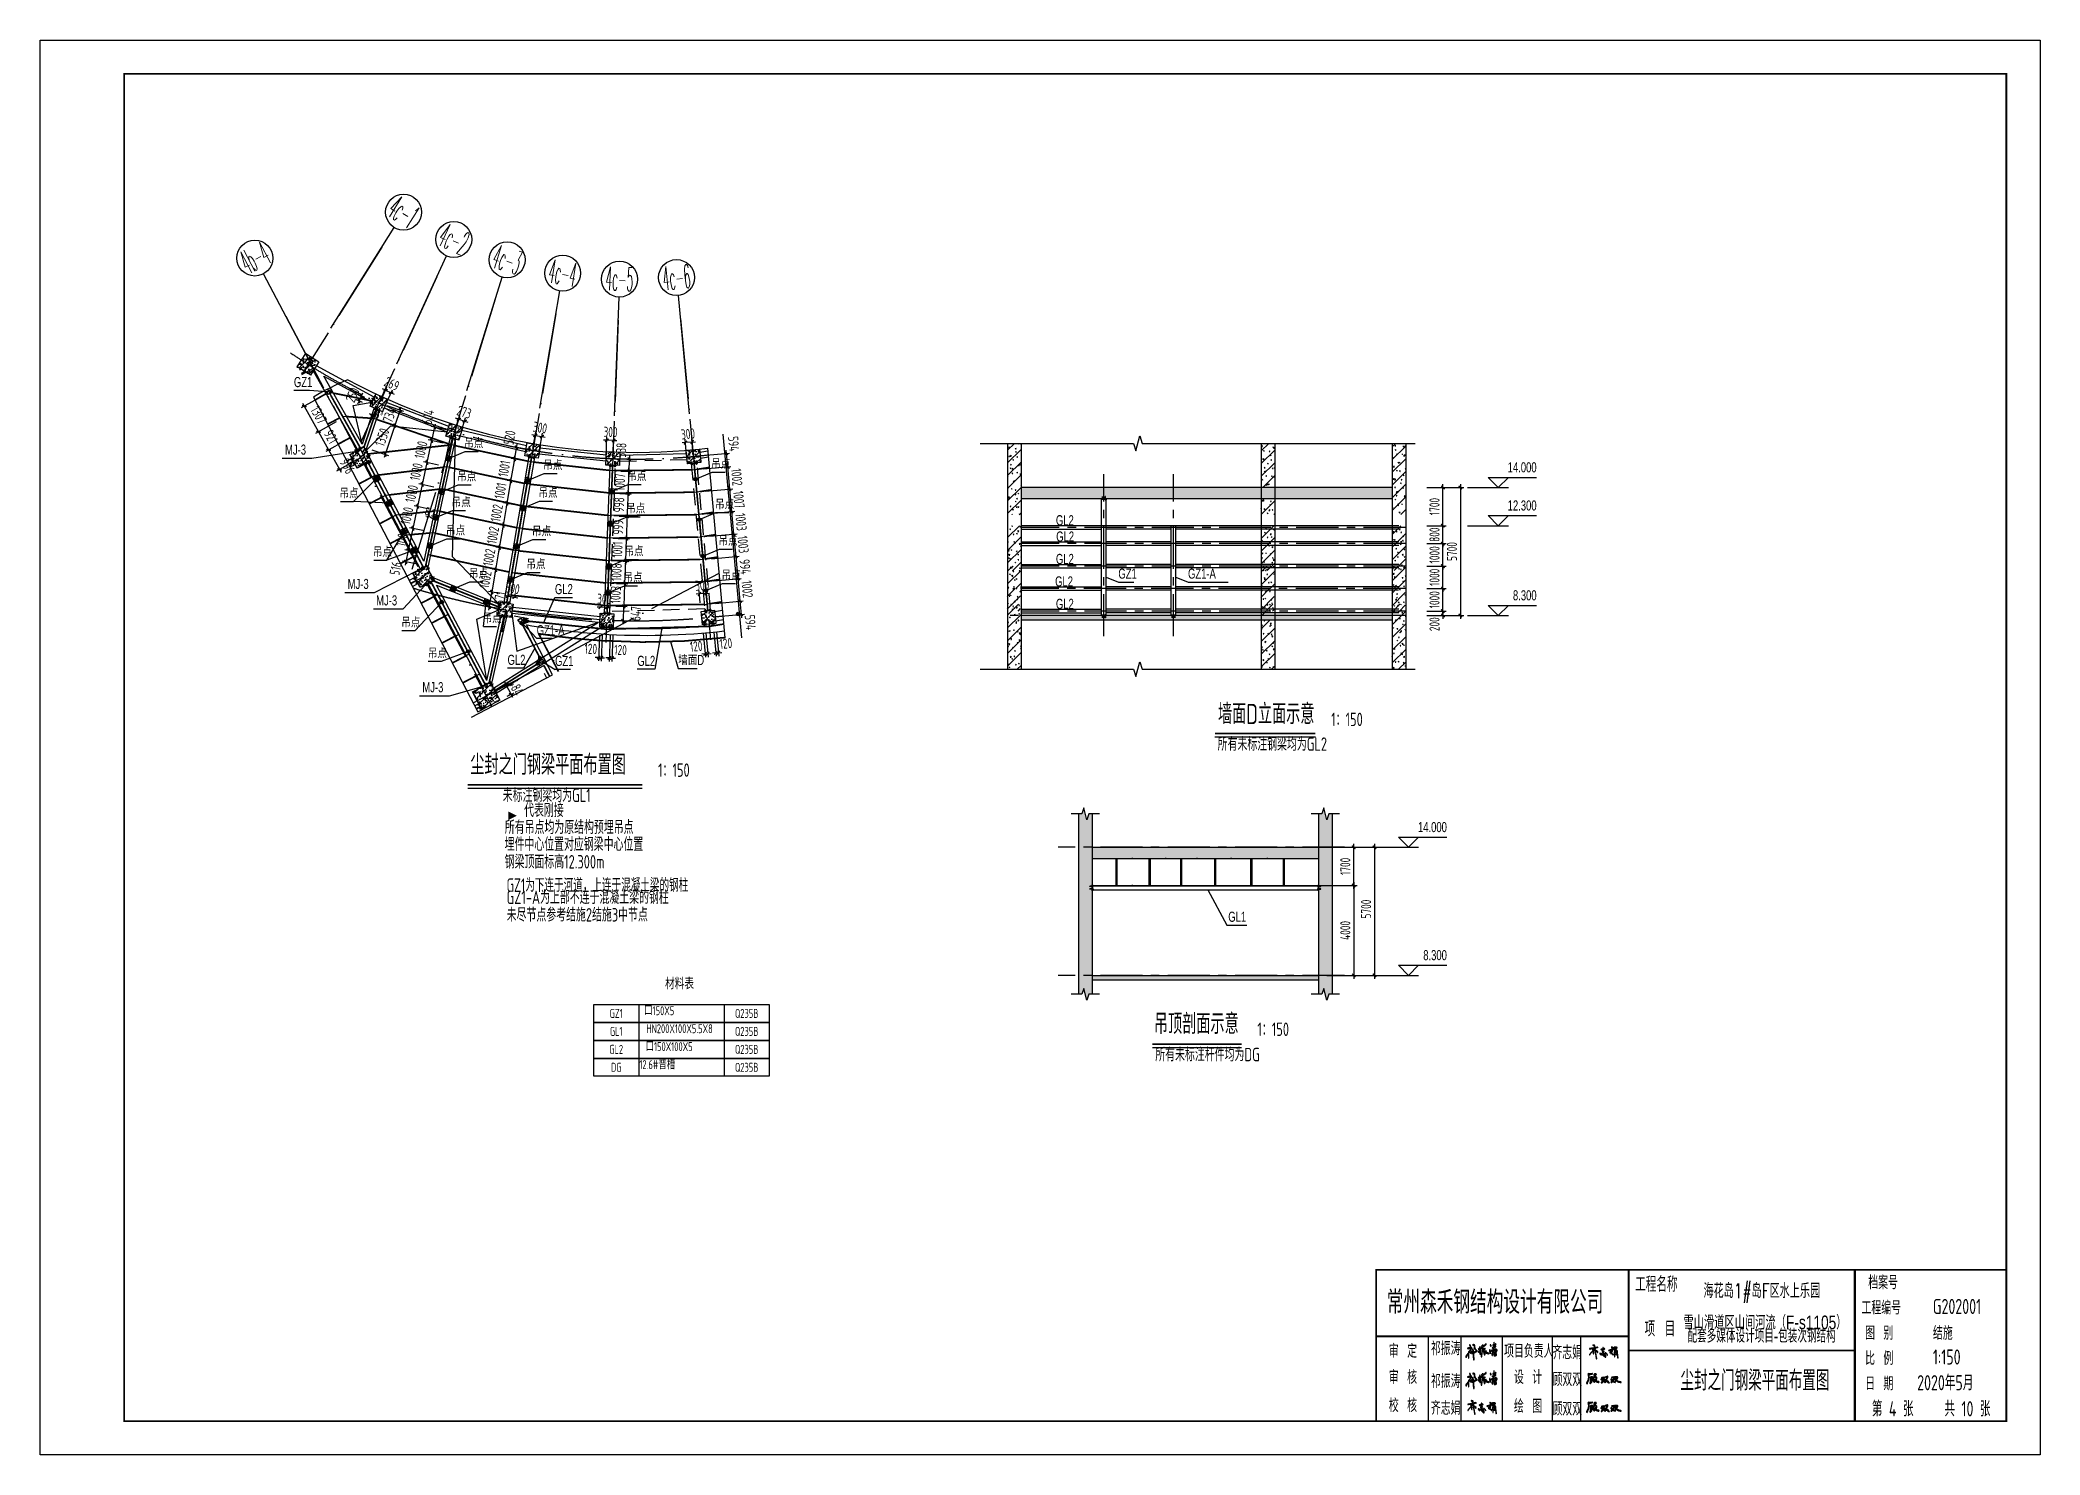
# Model space of a CAD drawing. Extents: x -803796 to -501762, y -1479216 to -846035.
# Drawn here: x -590862 to -501762, y -1051955 to -988955 of the extents above; entities that cross this region are included whole.
import ezdxf
from ezdxf.enums import TextEntityAlignment as Align

# ---------------------------------------------------------------- set-up
doc = ezdxf.new("R2010")
doc.units = 0
doc.header["$LTSCALE"] = 1500
for name, pattern in [('5102-12$0$5102-12$0$5102-12$0$DASH', [0.35, 0.25, -0.1]), ('CENTER', [2, 1.25, -0.25, 0.25, -0.25]), ('DASH', [0.35, 0.25, -0.1]), ('DASHED', [19.05, 12.7, -6.35]), ('HIDDEN2', [0.1875, 0.125, -0.0625]), ('XREF-GRID-04区$0$ACAD_ISO04W100', [30, 24, -3, 0, -3])]:
    doc.linetypes.add(name, pattern=pattern)
doc.layers.get('0').update_dxf_attribs({"linetype": 'CONTINUOUS'})
doc.layers.get('Defpoints').update_dxf_attribs({"linetype": 'CONTINUOUS'})
for name, color, linetype in [('AR-INT DECO', 140, 'CONTINUOUS'), ('AXIS', 253, 'CENTER'), ('BORDER', 7, 'CONTINUOUS'), ('C18', 4, 'CENTER'), ('COLUMN', 1, 'CONTINUOUS'), ('DIM', 3, 'CONTINUOUS'), ('HATCH', 254, 'CONTINUOUS'), ('L18', 6, 'CONTINUOUS'), ('L25', 7, 'CONTINUOUS'), ('M3', 2, 'CONTINUOUS'), ('NUM', 7, 'CONTINUOUS'), ('P-WALL-NEW', 4, 'CONTINUOUS'), ('P-WALL-ORIG', 6, 'CONTINUOUS'), ('S-BASE-PILE-DIM', 201, 'CONTINUOUS'), ('STPM_RBEAM_SIG', 2, 'CONTINUOUS'), ('STPM_SBEAM_THICK', 2, 'CONTINUOUS'), ('struc', 161, 'CONTINUOUS'), ('STRUC-1', 221, 'CONTINUOUS'), ('STXT_XG_END_THIN', 2, 'CONTINUOUS'), ('STXT_XG_THIN', 2, 'CONTINUOUS'), ('STXT_XG_TNDSH', 6, 'DASHED'), ('TAB', 7, 'CONTINUOUS'), ('TEXT', 7, 'CONTINUOUS'), ('THIN', 7, 'CONTINUOUS'), ('XREF-GRID-04区$0$A-DOTE', 14, 'XREF-GRID-04区$0$ACAD_ISO04W100'), ('XREF-GRID-04区$0$AXIS', 3, 'CONTINUOUS'), ('YQ_DIM', 3, 'CONTINUOUS'), ('支撑', 4, 'CONTINUOUS')]:
    doc.layers.add(name, color=color, linetype=linetype)
doc.layers.add('点画线', color=1, linetype='CENTER', lineweight=13)
doc.layers.add('粗实线', color=7, linetype='CONTINUOUS', lineweight=30)
doc.styles.add('HZ1', font='TXT', dxfattribs={"bigfont": 'hztxt'})
doc.styles.add('ME', font='')
doc.styles.add('TongLi-Comm', font='tj04-romand1.shx', dxfattribs={"width": 0.7, "bigfont": 'hztxt5.shx'})
doc.styles.add('TSSD_Dimension', font='Tssdeng.shx', dxfattribs={"width": 0.7, "bigfont": 'hztxt.shx'})
doc.styles.add('TSSD_Label', font='tj03-romans1.shx', dxfattribs={"width": 0.7, "bigfont": 'hztxt.shx'})
doc.styles.add('TSSD_NORM', font='tssdeng.shx', dxfattribs={"width": 0.7, "bigfont": 'hztxt.shx'})
doc.styles.add('XREF-GRID-04区$0$_TCH_AXIS', font='COMPLEX', dxfattribs={"bigfont": 'GBCBIG'})
doc.styles.get('ME').set_extended_font_data('SimSun')
doc.dimstyles.new('S-100', dxfattribs={"dimtxt": 450, "dimasz": 100, "dimexe": 100, "dimexo": 100, "dimgap": 50, "dimtad": 1, "dimdec": 0, "dimzin": 0, "dimdsep": 46, "dimtxsty": 'TongLi-Comm', "dimblk": '0-dim-mark', "dimcen": 100, "dimazin": 2, "dimtfac": 1, "dimtdec": 0, "dimtix": 1, "dimtmove": 2, "dimatfit": 3, "dimldrblk": '0-dim-mark', "dimfxl": 1, "dimtolj": 1, "dimtzin": 0, "dimarcsym": 0})
doc.dimstyles.new('TSSD_150_150', dxfattribs={"dimtxt": 450, "dimasz": 150, "dimexe": 150, "dimexo": 375, "dimgap": 150, "dimtad": 1, "dimdec": 0, "dimzin": 0, "dimdsep": 46, "dimtxsty": 'TSSD_Dimension', "dimblk": 'ARCHTICK', "dimblk1": 'ARCHTICK', "dimblk2": 'ARCHTICK', "dimcen": 0, "dimdle": 150, "dimclrt": 7, "dimadec": 0, "dimazin": 0, "dimtfac": 1, "dimtdec": 0, "dimtix": 1, "dimtmove": 2, "dimatfit": 3, "dimfxl": 1, "dimtolj": 1, "dimtzin": 0, "dimarcsym": 0})
pattern_1 = [(50, (-410620.32, -1138204.07), (358.6301, -31.37607), [37.5, -412.5]), (355, (-410620.32, -1138204.07), (-69.37567, 376.09607), [30, -330]), (100.4514, (-410590.44, -1138206.7), (289.2547, 344.71977), [31.8701, -350.57106]), (46.1842, (-410620.32, -1138104.07), (533.6205, -82.7595), [56.25, -618.75]), (96.6356, (-410575.85, -1138110.97), (467.3314, 487.0589), [47.8051, -525.8565]), (351.1842, (-410620.3, -1138104.07), (467.331, 487.0593), [45, -495]), (21, (-410570.32, -1138129.07), (298.45353, -201.30945), [37.5, -412.5]), (326, (-410570.32, -1138129.07), (121.65767, 362.575), [30, -330]), (71.4514, (-410545.45, -1138145.85), (420.1113, 161.26525), [31.8701, -350.57106]), (37.5, (-410620.32, -1138204.07), (6.07993, 166.44693), [0, -326, 0, -335, 0, -331.25]), (7.5, (-410620.32, -1138204.07), (131.53477, 197.20586), [0, -191, 0, -318.5, 0, -126.25]), (327.5, (-410731.82, -1138204.07), (266.91122, -11.27744), [0, -125, 0, -390, 0, -517.5]), (317.5, (-410781.82, -1138204.07), (291.59308, 50.0525), [0, -162.5, 0, -259, 0, -367.5]), (45, (-410620.32, -1138204.07), (-176.7767, 176.7767), [])]
pattern_2 = [(50, (-9433.17, -6681.65), (358.63009, -31.37607), [37.5, -412.5]), (355, (-9433.17, -6681.65), (-69.37567, 376.09607), [30, -330]), (100.4514, (-9403.3, -6684.26), (289.25469, 344.71977), [31.8701, -350.57106]), (46.1842, (-9433.17, -6581.65), (533.62052, -82.7595), [56.25, -618.75]), (96.6356, (-9388.7, -6588.54), (467.33135, 487.05894), [47.80514, -525.8565]), (351.1842, (-9433.17, -6581.65), (467.33097, 487.0593), [45, -495]), (21, (-9383.17, -6606.65), (298.453526, -201.309445), [37.5, -412.5]), (326, (-9383.17, -6606.65), (121.65767, 362.57502), [30, -330]), (71.4514, (-9358.3, -6623.42), (420.11131, 161.26525), [31.8701, -350.57106]), (45, (-9433.17, -6681.65), (-282.84271, 282.84271), [])]
pattern_3 = [(50, (-9433.17, -6181.65), (358.63009, -31.37607), [37.5, -412.5]), (355, (-9433.17, -6181.65), (-69.37567, 376.09607), [30, -330]), (100.4514, (-9403.3, -6184.26), (289.25469, 344.71977), [31.8701, -350.57106]), (46.1842, (-9433.17, -6081.65), (533.62052, -82.7595), [56.25, -618.75]), (96.6356, (-9388.7, -6088.54), (467.33135, 487.05894), [47.80514, -525.8565]), (351.1842, (-9433.17, -6081.65), (467.33097, 487.0593), [45, -495]), (21, (-9383.17, -6106.65), (298.453526, -201.309445), [37.5, -412.5]), (326, (-9383.17, -6106.65), (121.65767, 362.57502), [30, -330]), (71.4514, (-9358.3, -6123.42), (420.11131, 161.26525), [31.8701, -350.57106]), (45, (-9433.17, -6181.65), (-282.84271, 282.84271), [])]
pattern_4 = [(50, (-9433.17, -6481.65), (358.63009, -31.37607), [37.5, -412.5]), (355, (-9433.17, -6481.65), (-69.37567, 376.09607), [30, -330]), (100.4514, (-9403.3, -6484.26), (289.25469, 344.71977), [31.8701, -350.57106]), (46.1842, (-9433.17, -6381.65), (533.62052, -82.7595), [56.25, -618.75]), (96.6356, (-9388.7, -6388.54), (467.33135, 487.05894), [47.80514, -525.8565]), (351.1842, (-9433.17, -6381.65), (467.33097, 487.0593), [45, -495]), (21, (-9383.17, -6406.65), (298.453526, -201.309445), [37.5, -412.5]), (326, (-9383.17, -6406.65), (121.65767, 362.57502), [30, -330]), (71.4514, (-9358.3, -6423.42), (420.11131, 161.26525), [31.8701, -350.57106]), (45, (-9433.17, -6481.65), (-282.84271, 282.84271), [])]
pattern_5 = [(50, (-9455.45, -6481.65), (358.63009, -31.37607), [37.5, -412.5]), (355, (-9455.45, -6481.65), (-69.37567, 376.09607), [30, -330]), (100.4514, (-9425.57, -6484.26), (289.25469, 344.71977), [31.8701, -350.57106]), (46.1842, (-9455.45, -6381.65), (533.62052, -82.7595), [56.25, -618.75]), (96.6356, (-9411, -6388.54), (467.33135, 487.05894), [47.80514, -525.8565]), (351.1842, (-9455.45, -6381.65), (467.33097, 487.0593), [45, -495]), (21, (-9405.45, -6406.65), (298.453526, -201.309445), [37.5, -412.5]), (326, (-9405.45, -6406.65), (121.65767, 362.57502), [30, -330]), (71.4514, (-9380.58, -6423.42), (420.11131, 161.26525), [31.8701, -350.57106]), (45, (-9455.45, -6481.65), (-282.84271, 282.84271), [])]
pattern_6 = [(50, (-6420.09, -81885.74), (179.315046, -15.688034), [18.75, -206.25]), (355, (-6420.1, -81885.74), (-34.687833, 188.048033), [15, -165]), (100.4514, (-6405.15, -81887.05), (144.627345, 172.359886), [15.935047, -175.285528]), (46.1842, (-6420.1, -81835.74), (266.81026, -41.379754), [28.125, -309.375]), (96.6356, (-6397.86, -81839.2), (233.665676, 243.52947), [23.90257, -262.92825]), (351.1842, (-6420.1, -81835.74), (233.665486, 243.52965), [22.5, -247.5]), (21, (-6395.09, -81848.24), (149.226763, -100.654723), [18.75, -206.25]), (326, (-6395.1, -81848.24), (60.828833, 181.28751), [15, -165]), (71.4514, (-6382.66, -81856.63), (210.055657, 80.632624), [15.935047, -175.285528]), (45, (-6420.1, -81885.74), (-141.421356, 141.421356), [])]
pattern_7 = [(50, (1863.1, -6181.65), (358.63009, -31.37607), [37.5, -412.5]), (355, (1863.1, -6181.65), (-69.37567, 376.09607), [30, -330]), (100.4514, (1893, -6184.26), (289.25469, 344.71977), [31.8701, -350.57106]), (46.1842, (1863.1, -6081.65), (533.62052, -82.7595), [56.25, -618.75]), (96.6356, (1907.6, -6088.54), (467.33135, 487.05894), [47.80514, -525.8565]), (351.1842, (1863.1, -6081.65), (467.33097, 487.0593), [45, -495]), (21, (1913.1, -6106.65), (298.453526, -201.309445), [37.5, -412.5]), (326, (1913.1, -6106.65), (121.65767, 362.57502), [30, -330]), (71.4514, (1937.98, -6123.42), (420.11131, 161.26525), [31.8701, -350.57106]), (45, (1863.1, -6181.65), (-282.84271, 282.84271), [])]
pattern_8 = [(50, (1863.1, -6681.65), (358.63009, -31.37607), [37.5, -412.5]), (355, (1863.1, -6681.65), (-69.37567, 376.09607), [30, -330]), (100.4514, (1893, -6684.26), (289.25469, 344.71977), [31.8701, -350.57106]), (46.1842, (1863.1, -6581.65), (533.62052, -82.7595), [56.25, -618.75]), (96.6356, (1907.6, -6588.54), (467.33135, 487.05894), [47.80514, -525.8565]), (351.1842, (1863.1, -6581.65), (467.33097, 487.0593), [45, -495]), (21, (1913.1, -6606.65), (298.453526, -201.309445), [37.5, -412.5]), (326, (1913.1, -6606.65), (121.65767, 362.57502), [30, -330]), (71.4514, (1937.98, -6623.42), (420.11131, 161.26525), [31.8701, -350.57106]), (45, (1863.1, -6681.65), (-282.84271, 282.84271), [])]

msp = doc.modelspace()

# ---------------------------------------------------------------- texts
at = {"layer": 'NUM', "style": 'TSSD_NORM'}
for s, height, width, p in [('墙面D立面示意', 900, 0.7, (-538382.4, -1019684.1, -3.1)), (' 1：150', 600, 0.7, (-533595.1, -1019684.1, -3.1)), ('所有未标注钢梁均为GL2', 600, 0.7, (-538396.1, -1020783.5, -3.1)), ('尘封之门钢梁平面布置图', 900, 0.7, (-571691.8, -1021941.6, -6.2)), (' 1：150', 600, 0.7, (-563581.2, -1021941.6, -6.2)), ('未标注钢梁均为GL1', 600, 0.7, (-570244, -1023062.2, -6.2)), ('所有吊点均为原结构预埋吊点', 600, 0.7, (-570152.4, -1024488, -6.2)), ('代表刚接', 600, 0.7, (-569294.3, -1023730.5, -6.2)), ('埋件中心位置对应钢梁中心位置', 600, 0.7, (-570162.3, -1025243.8, -6.2)), ('钢梁顶面标高12.300m', 600, 0.7, (-570158, -1026024.1, -6.2)), ('GZ1-A为上部不连于混凝土梁的钢柱', 600, 0.7, (-570073.5, -1027604.5, -6.2)), ('未尽节点参考结施2结施3中节点', 600, 0.7, (-570069.2, -1028384.7, -6.2)), ('吊顶剖面示意', 900, 0.7, (-541236.9, -1033480, -6.2)), (' 1：150', 600, 0.7, (-536881.5, -1033480, -6.2)), ('所有未标注杆件均为DG', 600, 0.7, (-541176.2, -1034607.7, -6.2)), ('尘封之门钢梁平面布置图', 900, 0.67, (-517776.5, -1049358.8, -3.1))]:
    msp.add_text(s, height=height, dxfattribs=dict(at, width=width)).set_placement(p, align=Align.BOTTOM_LEFT)
at = {"layer": 'NUM', "style": 'TSSD_NORM', "width": 0.7}
msp.add_text('GZ1为下连于河道，上连于混凝土梁的钢柱', height=600, dxfattribs=at).set_placement((-570073.5, -1026883.5, -6.2), (-561981.2, -1026883.5, -6.2), align=Align.FIT)
msp.add_text('第 4 张', height=675, dxfattribs=at).set_placement((-509251.8, -1050236.2, -3.1))
at = {"layer": 'S-BASE-PILE-DIM', "insert": (-575759.1, -1005670.8), "char_height": 350, "attachment_point": 5, "rotation": 338.303603, "style": 'TongLi-Comm'}
msp.add_mtext('\\A1;6°', dxfattribs=at)
at = {"layer": 'TAB', "style": 'TSSD_NORM', "width": 0.7}
for s, height, p in [('材料表', 511.5, (-562370.5, -1031374, -3.1)), ('口150X5', 400.5, (-563278, -1032495, -3.1)), ('HN200X100X5.5X8', 400.5, (-562371.6, -1033295, -3.1)), ('12.6#普槽', 400.5, (-563359.6, -1034895, -3.1)), ('口150X100X5', 400.5, (-562837.2, -1034095, -3.1))]:
    msp.add_text(s, height=height, dxfattribs=at).set_placement(p, align=Align.BOTTOM_CENTER)
for s, p in [('GZ1', (-565191.2, -1032295, -3.1)), ('Q235B', (-559377.4, -1032295, -3.1)), ('GL1', (-565191.2, -1033095, -3.1)), ('Q235B', (-559377.4, -1033095, -3.1)), ('GL2', (-565191.2, -1033895, -3.1)), ('Q235B', (-559377.4, -1033895, -3.1)), ('DG', (-565191.2, -1034695, -3.1)), ('Q235B', (-559377.4, -1034695, -3.1))]:
    msp.add_text(s, height=400, dxfattribs=at).set_placement(p, align=Align.MIDDLE_CENTER)
at = {"layer": 'TEXT', "style": 'TSSD_Label', "width": 0.7}
for s, p in [('GZ1', (-579548.8, -1004410)), ('吊点', (-571961.8, -1007133.3)), ('MJ-3', (-579944.9, -1007416.6)), ('吊点', (-568440.8, -1008104.7)), ('吊点', (-560956.7, -1008044.8)), ('吊点', (-572277, -1008609.1)), ('吊点', (-564695.9, -1008596.1)), ('吊点', (-577516.9, -1009359.1)), ('吊点', (-572522.4, -1009757.9)), ('吊点', (-568651.3, -1009339.9)), ('吊点', (-560788.6, -1009847.7)), ('吊点', (-564750.4, -1010033)), ('GL2', (-545601.8, -1010561.6)), ('吊点', (-572775, -1011012.5)), ('吊点', (-568942.8, -1011049.5)), ('吊点', (-560637.1, -1011472.4)), ('GL2', (-545589.7, -1011285.6)), ('吊点', (-576034.4, -1011970.5)), ('吊点', (-569193.4, -1012519.7)), ('吊点', (-564822.9, -1011941.5)), ('GL2', (-545601.8, -1012285.6)), ('MJ-3', (-577155.6, -1013397.8)), ('吊点', (-571753, -1012928.2)), ('吊点', (-564867.2, -1013109.9)), ('吊点', (-560494.2, -1013005.9)), ('GL2', (-545638, -1013285.6)), ('GZ1', (-542820.3, -1012937.4)), ('GZ1-A', (-539718, -1012937.4)), ('MJ-3', (-575886.3, -1014129.9)), ('GL2', (-567920.2, -1013628)), ('GL2', (-545601.8, -1014285.6)), ('吊点', (-574765.4, -1015107.3)), ('吊点', (-571145.5, -1014920.1)), ('GZ1-A', (-568734.9, -1015458.9)), ('吊点', (-573584.4, -1016480.4)), ('GL2', (-570032, -1016777.6)), ('GZ1', (-567914, -1016825.8)), ('GL2', (-564250.9, -1016823.9)), ('墙面D', (-562426.1, -1016782.7)), ('MJ-3', (-573827.4, -1017995.5)), ('GL1', (-537924, -1028216.1, -6.2))]:
    msp.add_text(s, height=450, dxfattribs=at).set_placement(p)
at = {"layer": 'THIN', "style": 'TSSD_Label', "width": 0.7}
for s, p in [('14.000', (-524187.4, -1008339.2)), ('12.300', (-524187.4, -1010039.2)), ('8.300', (-524187.4, -1014039.2)), ('14.000', (-528184.7, -1024359.8, -6.2)), ('8.300', (-528184.7, -1030059.8, -6.2))]:
    msp.add_text(s, height=450, dxfattribs=at).set_placement(p, align=Align.BOTTOM_RIGHT)
at = {"layer": 'XREF-GRID-04区$0$AXIS', "color": 7, "style": 'XREF-GRID-04区$0$_TCH_AXIS'}
for s, rotation, width, p, p2 in [('4c-1', 327.826245, 0.326626, (-575457.7, -996731.9), (-574421, -997384.1)), ('4c-2', 335.326245, 0.306212, (-573199.6, -998046.6), (-572086.6, -998558)), ('4b-4', 27.826245, 0.29163, (-581590.9, -999404.2), (-580507.6, -998832.5)), ('4c-3', 342.826245, 0.306212, (-570789.2, -999055.4), (-569619, -999417.1)), ('4c-4', 350.326245, 0.298743, (-568267.7, -999741), (-567060.3, -999946.8)), ('4c-5', 357.826245, 0.306212, (-565678.4, -1000091.5), (-564454.4, -1000138)), ('4c-6', 5.326245, 0.306212, (-563065.4, -1000101.1), (-561845.8, -999987.4))]:
    msp.add_text(s, height=1050, rotation=rotation, dxfattribs=dict(at, width=width)).set_placement(p, p2, align=Align.FIT)

# ---------------------------------------------------------------- blocks, each defined once
blk = doc.blocks.new('QZT')
for p, q in [((1.699445, 1.455346), (1.687884, 1.389205)), ((1.715115, 1.489818), (1.699445, 1.455346)), ((1.757345, 1.542018), (1.715115, 1.489818)), ((1.729561, 1.389205), (1.776565, 1.488211)), ((1.773948, 1.550486), (1.757345, 1.542018)), ((1.781371, 1.565331), (1.773948, 1.550486)), ((1.776565, 1.488211), (1.804784, 1.536183)), ((1.812874, 1.613242), (1.778183, 1.583694)), ((1.778183, 1.583694), (1.781371, 1.565331)), ((1.804784, 1.536183), (1.868481, 1.62537)), ((1.812913, 2.02824), (1.808984, 2.017479)), ((1.808984, 2.017479), (1.811328, 2.008102)), ((1.811328, 2.008102), (1.819859, 2.000456)), ((1.827982, 1.632883), (1.812874, 1.613242)), ((1.850724, 2.046628), (1.812913, 2.02824)), ((1.819859, 2.000456), (1.898387, 1.997462)), ((1.847643, 1.673992), (1.827982, 1.632883)), ((1.874987, 1.702885), (1.847643, 1.673992)), ((1.875796, 2.049971), (1.850724, 2.046628)), ((1.868481, 1.62537), (1.879526, 1.57084)), ((1.885073, 1.724737), (1.874987, 1.702885)), ((1.880977, 1.54181), (1.875427, 1.306752)), ((1.917103, 2.042132), (1.875796, 2.049971)), ((1.879526, 1.57084), (1.880977, 1.54181)), ((1.889319, 1.764291), (1.885073, 1.724737)), ((1.929143, 1.811405), (1.889319, 1.764291)), ((1.898387, 1.997462), (1.939799, 2.003378)), ((1.928733, 2.056697), (1.917103, 2.042132)), ((1.917103, 1.69483), (1.949835, 1.771537)), ((1.917103, 1.611478), (1.917103, 1.69483)), ((1.917103, 1.569802), (1.917103, 1.611478)), ((1.917103, 1.306752), (1.917103, 1.569802)), ((1.94015, 2.062405), (1.928733, 2.056697)), ((1.947413, 1.836702), (1.929143, 1.811405)), ((1.939799, 2.003378), (2.014348, 2.02824)), ((1.958779, 2.06297), (1.94015, 2.062405)), ((1.979618, 1.889319), (1.947413, 1.836702)), ((1.949835, 1.771537), (1.971272, 1.808695)), ((1.958779, 2.278297), (1.952089, 2.259208)), ((1.952089, 2.259208), (1.956906, 2.242347)), ((1.956906, 2.242347), (1.972672, 2.229675)), ((1.981799, 2.284094), (1.958779, 2.278297)), ((2.019568, 2.084369), (1.958779, 2.06297)), ((1.971272, 1.808695), (2.021294, 1.875427)), ((1.974187, 2.164143), (1.971827, 2.159423)), ((1.971827, 2.159423), (1.972672, 2.153268)), ((1.972672, 2.229675), (1.992084, 2.213669)), ((1.972672, 2.153268), (1.995154, 2.148856)), ((1.979618, 2.16716), (1.974187, 2.164143)), ((1.995043, 2.187036), (1.979618, 2.16716)), ((2.004623, 1.939331), (1.979618, 1.889319)), ((2.000816, 2.276963), (1.981799, 2.284094)), ((1.992084, 2.213669), (1.995043, 2.187036)), ((2.000456, 1.736507), (1.994658, 1.713487)), ((1.994658, 1.713487), (2.001789, 1.69447)), ((1.995154, 2.148856), (2.010478, 2.152687)), ((2.017126, 1.736507), (2.000456, 1.736507)), ((2.014348, 2.257459), (2.000816, 2.276963)), ((2.001789, 1.69447), (2.021294, 1.680938)), ((2.017126, 1.964336), (2.004623, 1.939331)), ((2.010478, 2.152687), (2.02824, 2.16716)), ((2.034369, 2.226887), (2.014348, 2.257459)), ((2.014348, 2.02824), (2.025461, 2.022683)), ((2.042132, 2.014348), (2.017126, 1.964336)), ((2.025461, 1.736507), (2.017126, 1.736507)), ((2.054295, 2.088898), (2.019568, 2.084369)), ((2.021294, 1.875427), (2.072129, 1.952085)), ((2.021294, 1.680938), (2.026851, 1.675382)), ((2.025461, 2.022683), (2.031018, 2.019905)), ((2.042132, 1.736507), (2.025461, 1.736507)), ((2.026851, 1.675382), (2.029629, 1.672603)), ((2.02824, 2.16716), (2.038146, 2.202336)), ((2.029629, 1.672603), (2.035186, 1.667046)), ((2.031018, 2.019905), (2.042132, 2.014348)), ((2.038146, 2.202336), (2.034369, 2.226887)), ((2.035186, 1.667046), (2.047346, 1.669602)), ((2.037186, 1.720346), (2.042132, 1.736507)), ((2.039158, 1.708513), (2.037186, 1.720346)), ((2.049078, 1.69483), (2.039158, 1.708513)), ((2.047346, 1.669602), (2.054329, 1.683569)), ((2.054329, 1.683569), (2.049078, 1.69483)), ((2.118538, 2.083808), (2.054295, 2.088898)), ((2.072129, 1.952085), (2.092439, 1.995607)), ((2.078427, 1.753774), (2.076784, 1.720902)), ((2.076784, 1.720902), (2.090754, 1.667046)), ((2.0977, 1.805967), (2.078427, 1.753774)), ((2.090754, 1.667046), (2.101868, 1.655933)), ((2.092439, 1.995607), (2.118538, 2.083808)), ((2.105346, 1.814498), (2.0977, 1.805967)), ((2.101868, 1.655933), (2.107424, 1.650376)), ((2.114723, 1.816842), (2.105346, 1.814498)), ((2.107424, 1.650376), (2.118538, 1.639262)), ((2.125484, 1.812913), (2.114723, 1.816842)), ((2.117005, 1.744415), (2.13243, 1.764291)), ((2.119964, 1.717782), (2.117005, 1.744415)), ((2.118538, 1.639262), (2.154815, 1.643677)), ((2.139376, 1.701777), (2.119964, 1.717782)), ((2.142719, 1.803482), (2.125484, 1.812913)), ((2.13243, 1.764291), (2.146335, 1.77817)), ((2.159252, 1.686351), (2.139376, 1.701777)), ((2.146335, 1.77817), (2.142719, 1.803482)), ((2.154815, 1.643677), (2.17291, 1.646461)), ((2.185885, 1.68931), (2.159252, 1.686351)), ((2.188725, 1.961111), (2.160214, 1.958779)), ((2.160214, 1.958779), (2.190111, 1.861885)), ((2.17291, 1.646461), (2.208836, 1.653154)), ((2.186429, 2.283077), (2.182486, 2.271246)), ((2.182486, 2.271246), (2.187998, 2.264405)), ((2.20189, 1.708723), (2.185885, 1.68931)), ((2.194944, 2.285243), (2.186429, 2.283077)), ((2.187998, 2.264405), (2.204134, 2.256911)), ((2.209646, 1.949488), (2.188725, 1.961111)), ((2.190111, 1.861885), (2.198746, 1.810076)), ((2.235524, 2.295136), (2.194944, 2.285243)), ((2.198746, 1.810076), (2.20189, 1.708723)), ((2.208836, 1.653154), (2.202487, 1.642474)), ((2.202487, 1.642474), (2.210374, 1.626699)), ((2.204134, 2.256911), (2.211876, 2.250717)), ((2.222729, 1.924049), (2.209646, 1.949488)), ((2.210374, 1.626699), (2.222729, 1.62537)), ((2.211876, 2.250717), (2.222729, 2.236621)), ((2.222729, 2.236621), (2.250303, 2.243137)), ((2.242566, 1.850854), (2.222729, 1.924049)), ((2.222729, 1.62537), (2.222729, 1.530904)), ((2.222729, 1.530904), (2.222729, 1.483671)), ((2.222729, 1.483671), (2.222729, 1.389205)), ((2.260227, 2.293489), (2.235524, 2.295136)), ((2.248276, 1.81231), (2.242566, 1.850854)), ((2.250513, 1.736507), (2.248276, 1.81231)), ((2.250303, 2.243137), (2.269241, 2.239349)), ((2.26044, 1.735167), (2.250513, 1.736507)), ((2.258906, 1.568536), (2.264405, 1.6601)), ((2.260318, 1.521945), (2.258906, 1.568536)), ((2.299135, 2.278297), (2.260227, 2.293489)), ((2.271351, 1.430881), (2.260318, 1.521945)), ((2.266296, 1.731263), (2.26044, 1.735167)), ((2.264405, 1.6601), (2.35378, 1.714915)), ((2.271351, 1.722615), (2.266296, 1.731263)), ((2.269241, 2.239349), (2.292189, 2.222729)), ((2.343473, 1.757559), (2.271351, 1.722615)), ((2.292189, 2.222729), (2.292189, 2.164382)), ((2.292189, 2.164382), (2.292189, 2.135209)), ((2.292189, 2.135209), (2.292189, 2.076862)), ((2.292189, 2.076862), (2.302179, 2.01931)), ((2.313027, 2.264405), (2.299135, 2.278297)), ((2.302179, 2.01931), (2.316501, 1.989076)), ((2.319973, 2.257459), (2.313027, 2.264405)), ((2.316501, 1.989076), (2.354703, 1.944887)), ((2.333865, 2.243567), (2.319973, 2.257459)), ((2.333865, 2.179663), (2.333865, 2.243567)), ((2.333865, 2.147711), (2.333865, 2.179663)), ((2.333865, 2.083808), (2.333865, 2.147711)), ((2.354335, 2.05524), (2.333865, 2.083808)), ((2.37806, 1.780617), (2.343473, 1.757559)), ((2.35378, 1.714915), (2.398241, 1.742703)), ((2.360885, 2.035592), (2.354335, 2.05524)), ((2.354703, 1.944887), (2.3901, 1.902052)), ((2.361649, 2.000456), (2.360885, 2.035592)), ((2.414352, 1.944805), (2.361649, 2.000456)), ((2.438055, 1.833751), (2.37806, 1.780617)), ((2.3901, 1.902052), (2.406844, 1.879726)), ((2.398241, 1.742703), (2.486678, 1.799021)), ((2.406844, 1.879726), (2.438055, 1.833751)), ((2.440747, 1.917021), (2.414352, 1.944805)), ((2.493624, 1.861535), (2.440747, 1.917021)), ((2.486678, 1.799021), (2.505861, 1.8153)), ((2.508766, 1.841442), (2.493624, 1.861535)), ((2.505861, 1.8153), (2.508766, 1.841442)), ((2.5971, 1.808254), (2.583922, 1.771237)), ((2.583922, 1.771237), (2.614823, 1.750204)), ((2.597814, 1.986564), (2.59583, 1.969104)), ((2.59583, 1.969104), (2.599643, 1.957665)), ((2.616365, 1.827519), (2.5971, 1.808254)), ((2.627744, 2.00227), (2.597814, 1.986564)), ((2.599643, 1.957665), (2.611706, 1.944887)), ((2.611706, 1.944887), (2.638421, 1.95301)), ((2.614823, 1.750204), (2.629222, 1.737245)), ((2.653382, 1.840697), (2.616365, 1.827519)), ((2.64776, 2.005606), (2.627744, 2.00227)), ((2.629222, 1.737245), (2.653382, 1.708723)), ((2.638421, 1.95301), (2.653372, 1.954505)), ((2.681166, 2.000456), (2.64776, 2.005606)), ((2.653382, 1.792075), (2.651399, 1.774615)), ((2.651399, 1.774615), (2.655211, 1.763176)), ((2.653372, 1.954505), (2.681166, 1.951833)), ((2.66185, 1.8573), (2.653382, 1.840697)), ((2.66616, 1.804138), (2.653382, 1.792075)), ((2.653382, 1.708723), (2.670842, 1.710706)), ((2.655211, 1.763176), (2.667274, 1.750399)), ((2.676695, 1.864723), (2.66185, 1.8573)), ((2.677598, 1.807951), (2.66616, 1.804138)), ((2.667274, 1.750399), (2.684734, 1.748415)), ((2.670842, 1.710706), (2.682281, 1.706893)), ((2.673481, 2.110558), (2.671474, 2.080443)), ((2.671474, 2.080443), (2.688112, 2.042132)), ((2.695058, 2.146322), (2.673481, 2.110558)), ((2.695058, 1.861535), (2.676695, 1.864723)), ((2.695058, 1.805967), (2.677598, 1.807951)), ((2.694868, 2.01035), (2.681166, 2.000456)), ((2.681166, 1.951833), (2.70145, 1.921435)), ((2.682281, 1.706893), (2.695058, 1.69483)), ((2.684734, 1.748415), (2.696173, 1.752228)), ((2.688112, 2.042132), (2.697864, 2.028329)), ((2.697864, 2.028329), (2.694868, 2.01035)), ((2.711839, 2.144313), (2.695058, 2.146322)), ((2.705267, 1.896625), (2.695058, 1.861535)), ((2.707121, 1.793189), (2.695058, 1.805967)), ((2.695058, 1.69483), (2.705986, 1.662845)), ((2.696173, 1.752228), (2.70895, 1.764291)), ((2.70145, 1.921435), (2.705267, 1.896625)), ((2.705986, 1.662845), (2.708913, 1.645279)), ((2.710934, 1.781751), (2.707121, 1.793189)), ((2.708913, 1.645279), (2.70895, 1.611478)), ((2.70895, 1.764291), (2.710934, 1.781751)), ((2.70895, 1.611478), (2.731433, 1.607066)), ((2.720209, 2.142918), (2.711839, 2.144313)), ((2.736734, 2.139376), (2.720209, 2.142918)), ((2.731433, 1.607066), (2.746757, 1.610897)), ((2.73609, 1.950199), (2.743681, 1.958779)), ((2.739891, 1.934994), (2.73609, 1.950199)), ((2.736734, 2.094922), (2.736734, 2.139376)), ((2.736734, 2.072694), (2.736734, 2.094922)), ((2.736734, 2.02824), (2.736734, 2.072694)), ((2.755823, 2.021549), (2.736734, 2.02824)), ((2.750627, 1.930995), (2.739891, 1.934994)), ((2.743681, 1.958779), (2.774423, 1.987995)), ((2.746757, 1.610897), (2.764519, 1.62537)), ((2.750627, 1.819859), (2.750627, 1.930995)), ((2.750627, 1.764291), (2.750627, 1.819859)), ((2.750627, 1.653154), (2.750627, 1.764291)), ((2.762981, 1.651826), (2.750627, 1.653154)), ((2.772684, 2.026367), (2.755823, 2.021549)), ((2.770868, 1.636051), (2.762981, 1.651826)), ((2.764519, 1.62537), (2.770868, 1.636051)), ((2.785357, 2.042132), (2.772684, 2.026367)), ((2.774423, 1.987995), (2.794044, 2.000069)), ((2.798029, 2.057897), (2.785357, 2.042132)), ((2.794044, 2.000069), (2.833979, 2.014348)), ((2.797583, 1.524321), (2.794653, 1.492086)), ((2.794653, 1.492086), (2.799249, 1.430881)), ((2.813141, 1.583694), (2.797583, 1.524321)), ((2.81489, 2.062715), (2.798029, 2.057897)), ((2.824254, 1.639262), (2.813141, 1.583694)), ((2.833979, 2.056024), (2.81489, 2.062715)), ((2.829811, 1.667046), (2.824254, 1.639262)), ((2.831005, 2.181262), (2.829033, 2.169429)), ((2.829033, 2.169429), (2.833979, 2.153268)), ((2.840925, 1.722615), (2.829811, 1.667046)), ((2.840925, 2.194944), (2.831005, 2.181262)), ((2.833979, 2.153268), (2.851439, 2.155252)), ((2.833979, 2.039353), (2.833979, 2.056024)), ((2.833979, 2.031018), (2.833979, 2.039353)), ((2.833979, 2.014348), (2.833979, 2.031018)), ((2.857528, 2.203412), (2.840925, 2.194944)), ((2.858066, 1.850359), (2.840925, 1.722615)), ((2.844811, 1.500702), (2.849133, 1.543922)), ((2.847871, 1.416989), (2.844811, 1.500702)), ((2.849133, 1.543922), (2.868709, 1.62537)), ((2.851439, 2.155252), (2.862877, 2.151439)), ((2.864951, 2.218257), (2.857528, 2.203412)), ((2.866401, 1.914264), (2.858066, 1.850359)), ((2.879524, 2.251094), (2.861763, 2.236621)), ((2.861763, 2.236621), (2.864951, 2.218257)), ((2.862877, 2.151439), (2.875655, 2.139376)), ((2.882601, 2.042132), (2.866401, 1.914264)), ((2.868709, 1.62537), (2.876096, 1.687617)), ((2.875655, 2.139376), (2.884715, 2.101446)), ((2.876096, 1.687617), (2.883196, 1.718858)), ((2.894849, 2.254925), (2.879524, 2.251094)), ((2.886178, 2.080964), (2.882601, 2.042132)), ((2.883196, 1.718858), (2.903439, 1.778183)), ((2.884715, 2.101446), (2.886178, 2.080964)), ((2.917331, 2.250513), (2.894849, 2.254925)), ((2.895456, 1.827865), (2.898637, 1.856494)), ((2.903439, 1.778183), (2.895456, 1.827865)), ((2.898637, 1.856494), (2.917331, 1.903211)), ((2.910373, 1.986576), (2.924277, 2.000456)), ((2.913989, 1.961265), (2.910373, 1.986576)), ((2.931223, 1.951833), (2.913989, 1.961265)), ((2.917331, 2.239399), (2.917331, 2.250513)), ((2.917331, 2.233842), (2.917331, 2.239399)), ((2.917331, 2.222729), (2.917331, 2.233842)), ((2.956595, 2.221232), (2.917331, 2.222729)), ((2.917331, 1.903211), (2.976122, 1.906338)), ((2.924277, 2.000456), (2.935279, 2.060647)), ((2.931223, 2.153268), (3.019413, 2.188138)), ((2.936719, 2.092327), (2.931223, 2.153268)), ((2.953251, 1.955903), (2.931223, 1.951833)), ((2.935279, 2.060647), (2.936719, 2.092327)), ((2.952517, 1.792343), (2.952061, 1.778183)), ((2.952061, 1.778183), (2.956216, 1.766472)), ((2.953982, 1.799667), (2.952517, 1.792343)), ((2.96444, 1.957302), (2.953251, 1.955903)), ((2.959007, 1.812913), (2.953982, 1.799667)), ((2.956216, 1.766472), (2.967984, 1.760588)), ((2.977301, 2.22419), (2.956595, 2.221232)), ((2.981358, 1.838421), (2.959007, 1.812913)), ((2.986791, 1.958779), (2.96444, 1.957302)), ((2.967984, 1.760588), (2.979845, 1.764291)), ((2.976122, 1.906338), (3.008343, 1.917616)), ((3.014576, 2.236621), (2.977301, 2.22419)), ((2.979845, 1.764291), (2.982624, 1.74762)), ((2.99685, 1.849265), (2.981358, 1.838421)), ((2.982624, 1.74762), (2.984013, 1.739285)), ((2.984013, 1.739285), (2.986791, 1.722615)), ((3.001669, 1.974576), (2.986791, 1.958779)), ((2.986791, 1.722615), (2.995127, 1.672603)), ((2.995127, 1.672603), (2.999294, 1.647598)), ((3.028468, 1.861535), (2.99685, 1.849265)), ((2.999294, 1.647598), (3.00763, 1.597586)), ((3.010247, 1.981724), (3.001669, 1.974576)), ((3.00763, 1.597586), (3.009055, 1.57389)), ((3.008343, 1.917616), (3.056252, 1.951833)), ((3.009055, 1.57389), (3.013961, 1.560808)), ((3.028468, 1.99351), (3.010247, 1.981724)), ((3.013961, 1.560808), (3.028468, 1.542018)), ((3.06143, 2.281817), (3.014576, 2.236621)), ((3.019413, 2.188138), (3.062274, 2.214741)), ((3.022828, 1.73401), (3.027356, 1.770236)), ((3.028468, 1.667046), (3.022828, 1.73401)), ((3.027356, 1.770236), (3.049306, 1.833751)), ((3.050278, 2.012634), (3.028468, 1.99351)), ((3.042359, 1.861707), (3.028468, 1.861535)), ((3.04087, 1.660788), (3.028468, 1.667046)), ((3.028468, 1.542018), (3.045927, 1.540034)), ((3.046771, 1.652921), (3.04087, 1.660788)), ((3.053361, 1.847038), (3.042359, 1.861707)), ((3.045927, 1.540034), (3.057366, 1.543847)), ((3.049306, 1.639262), (3.046771, 1.652921)), ((3.049306, 1.833751), (3.053361, 1.847038)), ((3.065909, 1.64773), (3.049306, 1.639262)), ((3.069192, 2.018309), (3.050278, 2.012634)), ((3.056252, 1.951833), (3.06472, 1.968437)), ((3.057366, 1.543847), (3.070144, 1.55591)), ((3.0867, 2.302874), (3.06143, 2.281817)), ((3.062274, 2.214741), (3.132658, 2.278297)), ((3.06472, 1.968437), (3.079564, 1.975859)), ((3.073331, 1.662575), (3.065909, 1.64773)), ((3.097928, 2.014348), (3.069192, 2.018309)), ((3.084075, 1.686397), (3.070144, 1.680938)), ((3.070144, 1.680938), (3.073331, 1.662575)), ((3.070144, 1.55591), (3.08074, 1.601263)), ((3.081753, 1.76123), (3.07709, 1.736507)), ((3.07709, 1.736507), (3.107174, 1.70331)), ((3.079564, 1.975859), (3.097928, 1.972672)), ((3.08074, 1.601263), (3.08776, 1.62373)), ((3.083158, 1.773877), (3.081753, 1.76123)), ((3.084036, 1.799021), (3.083158, 1.773877)), ((3.095149, 1.810135), (3.084036, 1.799021)), ((3.098551, 1.680607), (3.084075, 1.686397)), ((3.139604, 2.340811), (3.0867, 2.302874)), ((3.08776, 1.62373), (3.104874, 1.667046)), ((3.100706, 1.815691), (3.095149, 1.810135)), ((3.097928, 1.997677), (3.097928, 2.014348)), ((3.097928, 1.989342), (3.097928, 1.997677)), ((3.097928, 1.972672), (3.097928, 1.989342)), ((3.104874, 1.667046), (3.098551, 1.680607)), ((3.11182, 1.826805), (3.100706, 1.815691)), ((3.107174, 1.70331), (3.13046, 1.690004)), ((3.131711, 1.842211), (3.11182, 1.826805)), ((3.13046, 1.690004), (3.174334, 1.680938)), ((3.15831, 1.839256), (3.131711, 1.842211)), ((3.132658, 2.278297), (3.15509, 2.291855)), ((3.133807, 1.759527), (3.140938, 1.778543)), ((3.139604, 1.736507), (3.133807, 1.759527)), ((3.150365, 2.34474), (3.139604, 2.340811)), ((3.201511, 1.719712), (3.139604, 1.736507)), ((3.140938, 1.778543), (3.160442, 1.792075)), ((3.159742, 2.342396), (3.150365, 2.34474)), ((3.15509, 2.291855), (3.165031, 2.30776)), ((3.174334, 1.819859), (3.15831, 1.839256)), ((3.167388, 2.333865), (3.159742, 2.342396)), ((3.160442, 1.792075), (3.172602, 1.79463)), ((3.165031, 2.30776), (3.167388, 2.333865)), ((3.172602, 1.79463), (3.179586, 1.808598)), ((3.179586, 1.808598), (3.174334, 1.819859)), ((3.174334, 1.680938), (3.234407, 1.656008)), ((3.232187, 1.709951), (3.201511, 1.719712)), ((3.292417, 1.687884), (3.232187, 1.709951)), ((3.234407, 1.656008), (3.265092, 1.64485)), ((3.265092, 1.64485), (3.327147, 1.62537)), ((3.321507, 1.669585), (3.292417, 1.687884)), ((3.34149, 1.66459), (3.321507, 1.669585)), ((3.327147, 1.62537), (3.348649, 1.617458)), ((3.375769, 1.667046), (3.34149, 1.66459)), ((3.348649, 1.617458), (3.367466, 1.622162)), ((3.367466, 1.622162), (3.382715, 1.639262)), ((3.3843, 1.6594), (3.375769, 1.667046)), ((3.382715, 1.639262), (3.386644, 1.650023)), ((3.386644, 1.650023), (3.3843, 1.6594)), ((3.420223, 1.903211), (3.403553, 1.903211)), ((3.403553, 1.903211), (3.40902, 1.794849)), ((3.40902, 1.794849), (3.42235, 1.738566)), ((3.428559, 1.903211), (3.420223, 1.903211)), ((3.42235, 1.738566), (3.466067, 1.639262)), ((3.445229, 1.903211), (3.428559, 1.903211)), ((3.445229, 2.278297), (3.442041, 2.259933)), ((3.442041, 2.259933), (3.449464, 2.245088)), ((3.467456, 2.278297), (3.445229, 2.278297)), ((3.464558, 1.813627), (3.445229, 1.903211)), ((3.449464, 2.245088), (3.466067, 2.236621)), ((3.475695, 1.769079), (3.464558, 1.813627)), ((3.466067, 2.236621), (3.475759, 2.216425)), ((3.466067, 1.639262), (3.477853, 1.657483)), ((3.47857, 2.278297), (3.467456, 2.278297)), ((3.477435, 2.203012), (3.473013, 2.181052)), ((3.473013, 2.181052), (3.489684, 2.181052)), ((3.500797, 1.680938), (3.475695, 1.769079)), ((3.475759, 2.216425), (3.477435, 2.203012)), ((3.477853, 1.657483), (3.485001, 1.66606)), ((3.500797, 2.278297), (3.47857, 2.278297)), ((3.485001, 1.66606), (3.500797, 1.680938)), ((3.489684, 2.181052), (3.498019, 2.181052)), ((3.498019, 2.181052), (3.514689, 2.181052)), ((3.508133, 2.261163), (3.500797, 2.278297)), ((3.51233, 2.252769), (3.508133, 2.261163)), ((3.521635, 2.236621), (3.51233, 2.252769)), ((3.514689, 2.181052), (3.516167, 2.203404)), ((3.520066, 1.852424), (3.516123, 1.840593)), ((3.516123, 1.840593), (3.521635, 1.833751)), ((3.516167, 2.203404), (3.517566, 2.214593)), ((3.517566, 2.214593), (3.521635, 2.236621)), ((3.528582, 1.854589), (3.520066, 1.852424)), ((3.521635, 1.833751), (3.544697, 1.813504)), ((3.573486, 1.878936), (3.528582, 1.854589)), ((3.544697, 1.813504), (3.571707, 1.811048)), ((3.571707, 1.811048), (3.598042, 1.826805)), ((3.597635, 1.88888), (3.573486, 1.878936)), ((3.585111, 1.608977), (3.582017, 1.574936)), ((3.582017, 1.574936), (3.591096, 1.514234)), ((3.604988, 1.667046), (3.585111, 1.608977)), ((3.591096, 1.514234), (3.593261, 1.505719)), ((3.593261, 1.505719), (3.605092, 1.501775)), ((3.646664, 1.903211), (3.597635, 1.88888)), ((3.598042, 1.826805), (3.608732, 1.836102)), ((3.604988, 2.069916), (3.601059, 2.059155)), ((3.601059, 2.059155), (3.603403, 2.049778)), ((3.603403, 2.049778), (3.611934, 2.042132)), ((3.634439, 2.083708), (3.604988, 2.069916)), ((3.622515, 1.72665), (3.604988, 1.667046)), ((3.605092, 1.501775), (3.611934, 1.507288)), ((3.608732, 1.836102), (3.62648, 1.832552)), ((3.611934, 2.042132), (3.634161, 2.042132)), ((3.611934, 1.507288), (3.62037, 1.533319)), ((3.62037, 1.533319), (3.626049, 1.546096)), ((3.628197, 1.757901), (3.622515, 1.72665)), ((3.626049, 1.546096), (3.639718, 1.569802)), ((3.62648, 1.832552), (3.632772, 1.819859)), ((3.632772, 1.819859), (3.628197, 1.757901)), ((3.634161, 2.042132), (3.645275, 2.042132)), ((3.649963, 2.089353), (3.634439, 2.083708)), ((3.639718, 2.278297), (3.635306, 2.255814)), ((3.635306, 2.255814), (3.639137, 2.24049)), ((3.638151, 1.620479), (3.642638, 1.647401)), ((3.639718, 1.569802), (3.638151, 1.620479)), ((3.639137, 2.24049), (3.65361, 2.222729)), ((3.667293, 2.271781), (3.639718, 2.278297)), ((3.642638, 1.647401), (3.660556, 1.69483)), ((3.645275, 2.042132), (3.667502, 2.042132)), ((3.666319, 1.955851), (3.646664, 1.903211)), ((3.681394, 2.0977), (3.649963, 2.089353)), ((3.65361, 2.222729), (3.67028, 2.222729)), ((3.660556, 1.69483), (3.669387, 1.702127)), ((3.670847, 1.986042), (3.666319, 1.955851)), ((3.686231, 2.275568), (3.667293, 2.271781)), ((3.667502, 2.042132), (3.670847, 1.986042)), ((3.667502, 1.722615), (3.728605, 1.725847)), ((3.671861, 1.712021), (3.667502, 1.722615)), ((3.669387, 1.702127), (3.671861, 1.712021)), ((3.67028, 2.222729), (3.678616, 2.222729)), ((3.678616, 2.222729), (3.695286, 2.222729)), ((3.681795, 1.832706), (3.678834, 1.809018)), ((3.678834, 1.809018), (3.681394, 1.764291)), ((3.695862, 2.145894), (3.681394, 2.0977)), ((3.681394, 1.764291), (3.726459, 1.760441)), ((3.695286, 1.875427), (3.681795, 1.832706)), ((3.709178, 2.292189), (3.686231, 2.275568)), ((3.695286, 2.222729), (3.698822, 2.172534)), ((3.733781, 1.883306), (3.695286, 1.875427)), ((3.698822, 2.172534), (3.695862, 2.145894)), ((3.70726, 1.974332), (3.710162, 2.000443)), ((3.709178, 1.924049), (3.70726, 1.974332)), ((3.726638, 2.460877), (3.709178, 2.458893)), ((3.709178, 2.458893), (3.709178, 2.392212)), ((3.709178, 2.392212), (3.709178, 2.358871)), ((3.709178, 2.358871), (3.709178, 2.292189)), ((3.774727, 1.938595), (3.709178, 1.924049)), ((3.710162, 2.000443), (3.72307, 2.049078)), ((3.71454, 1.534372), (3.712195, 1.524995)), ((3.712195, 1.524995), (3.716124, 1.514234)), ((3.72307, 1.542018), (3.71454, 1.534372)), ((3.716124, 1.514234), (3.73226, 1.50674)), ((3.72307, 2.049078), (3.763716, 2.077274)), ((3.778638, 1.542018), (3.72307, 1.542018)), ((3.726459, 1.760441), (3.751921, 1.765215)), ((3.738077, 2.457064), (3.726638, 2.460877)), ((3.728483, 2.175068), (3.743908, 2.194944)), ((3.731442, 2.148435), (3.728483, 2.175068)), ((3.728605, 1.725847), (3.759171, 1.727236)), ((3.736962, 1.639262), (3.730272, 1.620174)), ((3.730272, 1.620174), (3.735089, 1.603313)), ((3.750854, 2.13243), (3.731442, 2.148435)), ((3.73226, 1.50674), (3.740002, 1.500547)), ((3.75337, 1.886105), (3.733781, 1.883306)), ((3.735089, 1.603313), (3.750854, 1.59064)), ((3.766851, 1.647725), (3.736962, 1.639262)), ((3.750854, 2.445001), (3.738077, 2.457064)), ((3.740002, 1.500547), (3.750854, 1.48645)), ((3.743908, 2.194944), (3.748028, 2.215699)), ((3.748028, 2.215699), (3.752558, 2.22627)), ((3.750854, 2.389433), (3.750854, 2.445001)), ((3.750854, 2.361649), (3.750854, 2.389433)), ((3.750854, 2.306081), (3.750854, 2.361649)), ((3.77959, 2.30212), (3.750854, 2.306081)), ((3.789334, 2.143609), (3.750854, 2.13243)), ((3.750854, 1.59064), (3.756411, 1.587862)), ((3.750854, 1.48645), (3.806522, 1.482001)), ((3.751921, 1.765215), (3.792531, 1.785129)), ((3.752558, 2.22627), (3.764746, 2.243567)), ((3.792531, 1.889319), (3.75337, 1.886105)), ((3.756411, 1.587862), (3.75919, 1.586472)), ((3.759171, 1.727236), (3.820315, 1.729561)), ((3.75919, 1.586472), (3.764746, 1.583694)), ((3.763716, 2.077274), (3.783303, 2.092663)), ((3.764746, 2.243567), (3.809218, 2.268542)), ((3.764746, 1.583694), (3.790245, 1.586142)), ((3.788372, 1.643812), (3.766851, 1.647725)), ((3.807931, 1.953688), (3.774727, 1.938595)), ((3.806423, 1.542018), (3.778638, 1.542018)), ((3.798505, 2.307794), (3.77959, 2.30212)), ((3.783303, 2.092663), (3.820315, 2.125484)), ((3.787584, 1.873159), (3.792531, 1.889319)), ((3.789557, 1.861326), (3.787584, 1.873159)), ((3.813369, 1.62537), (3.788372, 1.643812)), ((3.809088, 2.156778), (3.789334, 2.143609)), ((3.799477, 1.847643), (3.789557, 1.861326)), ((3.790245, 1.586142), (3.80705, 1.600546)), ((3.792531, 1.785129), (3.811943, 1.801134)), ((3.820315, 2.326919), (3.798505, 2.307794)), ((3.814902, 1.827767), (3.799477, 1.847643)), ((3.861991, 1.542018), (3.806423, 1.542018)), ((3.806522, 1.482001), (3.83609, 1.484958)), ((3.80705, 1.600546), (3.813369, 1.62537)), ((3.861991, 1.99351), (3.807931, 1.953688)), ((3.834207, 2.187998), (3.809088, 2.156778)), ((3.809218, 2.268542), (3.831445, 2.281045)), ((3.811943, 1.801134), (3.814902, 1.827767)), ((3.828783, 2.343522), (3.820315, 2.326919)), ((3.820315, 2.125484), (3.837775, 2.123501)), ((3.820315, 1.729561), (3.831227, 1.696502)), ((3.843627, 2.350945), (3.828783, 2.343522)), ((3.831227, 1.696502), (3.840104, 1.680227)), ((3.831445, 2.281045), (3.875883, 2.306081)), ((3.833341, 1.880867), (3.841153, 1.917103)), ((3.83909, 1.855954), (3.833341, 1.880867)), ((3.84496, 2.197222), (3.834207, 2.187998)), ((3.83609, 1.484958), (3.889775, 1.500342)), ((3.837775, 2.123501), (3.849213, 2.127313)), ((3.861991, 1.826805), (3.83909, 1.855954)), ((3.840104, 1.680227), (3.861991, 1.653154)), ((3.841153, 1.917103), (3.870599, 1.933929)), ((3.861991, 2.347757), (3.843627, 2.350945)), ((3.862558, 2.193702), (3.84496, 2.197222)), ((3.849213, 2.127313), (3.861991, 2.139376)), ((3.874054, 2.334979), (3.861991, 2.347757)), ((3.861991, 2.139376), (3.865532, 2.155901)), ((3.872752, 1.997439), (3.861991, 1.99351)), ((3.878771, 1.828814), (3.861991, 1.826805)), ((3.861991, 1.653154), (3.861991, 1.6087)), ((3.861991, 1.6087), (3.861991, 1.586472)), ((3.861991, 1.586472), (3.861991, 1.542018)), ((3.868937, 2.181052), (3.862558, 2.193702)), ((3.865532, 2.155901), (3.866928, 2.164272)), ((3.866928, 2.164272), (3.868937, 2.181052)), ((3.870599, 1.933929), (3.884044, 1.953136)), ((3.882129, 1.995094), (3.872752, 1.997439)), ((3.877866, 2.323541), (3.874054, 2.334979)), ((3.875883, 2.306081), (3.877866, 2.323541)), ((3.887142, 1.830209), (3.878771, 1.828814)), ((3.889775, 1.986564), (3.882129, 1.995094)), ((3.882829, 1.764291), (3.927443, 1.800213)), ((3.883388, 1.685707), (3.882829, 1.764291)), ((3.889146, 1.645398), (3.883388, 1.685707)), ((3.884044, 1.953136), (3.889775, 1.986564)), ((3.903667, 1.833751), (3.887142, 1.830209)), ((3.910613, 1.569802), (3.889146, 1.645398)), ((3.889775, 1.500342), (3.909064, 1.522007)), ((3.905685, 1.866209), (3.903667, 1.833751)), ((3.912149, 1.883985), (3.905685, 1.866209)), ((3.909064, 1.522007), (3.914791, 1.541097)), ((3.914791, 1.541097), (3.910613, 1.569802)), ((3.931451, 1.910157), (3.912149, 1.883985)), ((3.927443, 1.800213), (3.947098, 1.824404)), ((3.953112, 1.908847), (3.931451, 1.910157)), ((3.947098, 1.824404), (3.973127, 1.875427)), ((3.967932, 1.896496), (3.953112, 1.908847)), ((3.973127, 1.875427), (3.967932, 1.896496)), ((1.687884, 1.389205), (1.693315, 1.386188)), ((1.693315, 1.386188), (1.695675, 1.381468)), ((1.695675, 1.381468), (1.69483, 1.375313)), ((1.69483, 1.375313), (1.708761, 1.369854)), ((1.708761, 1.369854), (1.723238, 1.375645)), ((1.723238, 1.375645), (1.729561, 1.389205)), ((1.875427, 1.306752), (1.89295, 1.301645)), ((1.89295, 1.301645), (1.901285, 1.301645)), ((1.901285, 1.301645), (1.917103, 1.306752)), ((2.222729, 1.389205), (2.245343, 1.313944)), ((2.245343, 1.313944), (2.251149, 1.273299)), ((2.251149, 1.273299), (2.250513, 1.194717)), ((2.250513, 1.194717), (2.267183, 1.194717)), ((2.267183, 1.194717), (2.275518, 1.194717)), ((2.289319, 1.337766), (2.271351, 1.430881)), ((2.275518, 1.194717), (2.292189, 1.194717)), ((2.293574, 1.289539), (2.289319, 1.337766)), ((2.292189, 1.194717), (2.293574, 1.289539)), ((2.799249, 1.430881), (2.804679, 1.427864)), ((2.804679, 1.427864), (2.807039, 1.423144)), ((2.807039, 1.423144), (2.806195, 1.416989)), ((2.806195, 1.416989), (2.822865, 1.416989)), ((2.822865, 1.416989), (2.8312, 1.416989)), ((2.8312, 1.416989), (2.847871, 1.416989))]:
    blk.add_line(p, q)
blk = doc.blocks.new('A$C5A080358')
h = blk.add_hatch(color=256)
h.dxf.hatch_style = 1
h.paths.add_polyline_path([(-10345, 4886), (-10354, 4898), (-10387, 4932), (-10403, 4949), (-10435, 4983), (-10436, 5005), (-10440, 5017), (-10453, 5035), (-10453, 5074), (-10453, 5094), (-10453, 5133), (-10461, 5141), (-10465, 5146), (-10474, 5154), (-10498, 5164), (-10513, 5165), (-10538, 5158), (-10543, 5157), (-10546, 5150), (-10542, 5146), (-10532, 5141), (-10527, 5137), (-10521, 5129), (-10504, 5133), (-10492, 5130), (-10478, 5120), (-10478, 5084), (-10478, 5066), (-10478, 5030), (-10472, 4995), (-10463, 4976), (-10440, 4949), (-10418, 4923), (-10408, 4909), (-10389, 4881), (-10425, 4848), (-10447, 4834), (-10491, 4813), (-10494, 4818), (-10498, 4820), (-10504, 4821), (-10505, 4868), (-10509, 4892), (-10521, 4937), (-10529, 4952), (-10542, 4959), (-10559, 4958), (-10541, 4898), (-10536, 4867), (-10534, 4804), (-10543, 4792), (-10560, 4790), (-10572, 4800), (-10584, 4810), (-10586, 4826), (-10576, 4838), (-10568, 4847), (-10570, 4862), (-10581, 4868), (-10587, 4871), (-10593, 4869), (-10598, 4864), (-10609, 4832), (-10610, 4812), (-10602, 4779), (-10595, 4772), (-10592, 4768), (-10585, 4762), (-10563, 4764), (-10551, 4766), (-10529, 4770), (-10533, 4764), (-10528, 4754), (-10521, 4753), (-10521, 4695), (-10521, 4666), (-10521, 4608), (-10507, 4562), (-10503, 4537), (-10504, 4488), (-10493, 4488), (-10488, 4488), (-10478, 4488), (-10477, 4547), (-10480, 4576), (-10491, 4634), (-10498, 4689), (-10499, 4718), (-10495, 4774), (-10440, 4808), (-10413, 4825), (-10359, 4860), (-10347, 4870)])
h.paths.add_polyline_path([(-10645, 4907), (-10613, 4954), (-10601, 4980), (-10585, 5035), (-10624, 5038), (-10646, 5035), (-10683, 5022), (-10694, 5022), (-10701, 5018), (-10709, 5009), (-10734, 5014), (-10749, 5012), (-10773, 5001), (-10775, 4994), (-10774, 4988), (-10768, 4983), (-10720, 4982), (-10695, 4985), (-10649, 5001), (-10642, 4997), (-10639, 4995), (-10632, 4992), (-10647, 4961), (-10655, 4946), (-10670, 4915), (-10690, 4883), (-10701, 4867), (-10726, 4838), (-10728, 4814), (-10734, 4801), (-10751, 4783), (-10763, 4758), (-10773, 4746), (-10794, 4727), (-10792, 4716), (-10797, 4707), (-10807, 4702), (-10833, 4670), (-10842, 4649), (-10849, 4608), (-10846, 4606), (-10845, 4603), (-10845, 4599), (-10837, 4596), (-10828, 4600), (-10824, 4608), (-10795, 4669), (-10778, 4698), (-10738, 4753), (-10732, 4720), (-10731, 4702), (-10734, 4557), (-10723, 4554), (-10718, 4554), (-10709, 4557), (-10709, 4719), (-10709, 4744), (-10709, 4796), (-10688, 4843), (-10675, 4866)])
h.paths.add_polyline_path([(-10635, 4811), (-10632, 4821), (-10642, 4821), (-10647, 4821), (-10657, 4821), (-10661, 4807), (-10657, 4795), (-10645, 4787), (-10641, 4784), (-10639, 4782), (-10636, 4779), (-10629, 4780), (-10624, 4789), (-10627, 4796), (-10634, 4804)], flags=17)
h.paths.add_polyline_path([(-10637, 5123), (-10649, 5141), (-10657, 5153), (-10669, 5158), (-10683, 5154), (-10687, 5142), (-10684, 5132), (-10674, 5124), (-10663, 5114), (-10661, 5098), (-10670, 5086), (-10674, 5084), (-10675, 5081), (-10674, 5077), (-10661, 5075), (-10651, 5077), (-10640, 5086), (-10634, 5108)])
h.paths.add_polyline_path([(-10196, 4838), (-10196, 4873), (-10196, 4941), (-10203, 4943), (-10205, 4953), (-10201, 4958), (-10182, 4976), (-10170, 4983), (-10145, 4992), (-10145, 5002), (-10145, 5007), (-10145, 5018), (-10157, 5022), (-10167, 5019), (-10175, 5009), (-10183, 4999), (-10193, 4996), (-10205, 5001), (-10205, 5028), (-10205, 5042), (-10205, 5069), (-10215, 5071), (-10220, 5072), (-10231, 5073), (-10244, 5051), (-10245, 5033), (-10235, 5009), (-10229, 5001), (-10231, 4990), (-10239, 4983), (-10260, 4987), (-10272, 4985), (-10290, 4975), (-10292, 4964), (-10289, 4957), (-10282, 4949), (-10265, 4954), (-10256, 4955), (-10239, 4954), (-10227, 4935), (-10224, 4920), (-10231, 4898), (-10242, 4900), (-10251, 4896), (-10256, 4885), (-10279, 4877), (-10291, 4865), (-10299, 4843), (-10280, 4830), (-10271, 4822), (-10256, 4804), (-10245, 4805), (-10238, 4803), (-10231, 4796), (-10224, 4776), (-10222, 4765), (-10222, 4744), (-10208, 4742), (-10199, 4744), (-10188, 4753), (-10184, 4760), (-10189, 4769), (-10196, 4770)])
h.paths.add_polyline_path([(-10230, 4831), (-10237, 4829), (-10248, 4830), (-10255, 4838), (-10257, 4845), (-10256, 4855), (-10248, 4863), (-10241, 4865), (-10231, 4864), (-10223, 4856), (-10221, 4849), (-10222, 4838)], flags=16)
h.paths.add_polyline_path([(-10103, 4847), (-10107, 4877), (-10106, 4895), (-10094, 4924), (-10058, 4926), (-10038, 4933), (-10009, 4954), (-10003, 4964), (-9994, 4968), (-9983, 4966), (-9983, 4977), (-9983, 4982), (-9983, 4992), (-10001, 4994), (-10012, 4991), (-10026, 4979), (-10037, 4972), (-10042, 4968), (-10051, 4958), (-10065, 4957), (-10072, 4956), (-10086, 4954), (-10096, 4959), (-10098, 4975), (-10090, 4983), (-10083, 5020), (-10082, 5040), (-10086, 5077), (-10031, 5099), (-10005, 5115), (-9962, 5154), (-9948, 5163), (-9942, 5172), (-9940, 5188), (-9945, 5194), (-9951, 5195), (-9957, 5193), (-9990, 5169), (-10006, 5156), (-10034, 5129), (-10057, 5121), (-10070, 5119), (-10094, 5120), (-10094, 5127), (-10094, 5130), (-10094, 5137), (-10108, 5140), (-10117, 5137), (-10128, 5129), (-10126, 5117), (-10131, 5108), (-10141, 5103), (-10147, 5095), (-10148, 5087), (-10145, 5077), (-10135, 5079), (-10127, 5076), (-10120, 5069), (-10114, 5046), (-10113, 5033), (-10115, 5009), (-10125, 4931), (-10130, 4891), (-10141, 4813), (-10148, 4779), (-10151, 4762), (-10158, 4727), (-10168, 4691), (-10169, 4671), (-10167, 4634), (-10163, 4632), (-10162, 4629), (-10162, 4625), (-10152, 4625), (-10147, 4625), (-10137, 4625), (-10139, 4676), (-10136, 4703), (-10124, 4753), (-10119, 4791), (-10115, 4810)])
h.paths.add_polyline_path([(-9979, 4779), (-9983, 4787), (-9992, 4791), (-10000, 4787), (-9998, 4776), (-10003, 4767), (-10013, 4762), (-10015, 4770), (-10018, 4775), (-10026, 4779), (-10029, 4820), (-10026, 4842), (-10013, 4881), (-10010, 4889), (-10017, 4898), (-10026, 4898), (-10045, 4891), (-10055, 4884), (-10068, 4868), (-10072, 4860), (-10072, 4856), (-10073, 4847), (-10070, 4840), (-10063, 4836), (-10056, 4838), (-10054, 4828), (-10053, 4823), (-10051, 4813), (-10046, 4782), (-10044, 4767), (-10039, 4736), (-10038, 4721), (-10035, 4713), (-10026, 4702), (-10015, 4701), (-10008, 4703), (-10000, 4710), (-9994, 4738), (-9989, 4752)], flags=17)
h.paths.add_polyline_path([(-9901, 4805), (-9919, 4811), (-9957, 4821), (-9961, 4835), (-9957, 4847), (-9945, 4855), (-9937, 4857), (-9933, 4866), (-9936, 4873), (-9946, 4884), (-9962, 4886), (-9975, 4877), (-9981, 4870), (-9985, 4867), (-9992, 4860), (-9992, 4844), (-9993, 4836), (-9996, 4821), (-9977, 4801), (-9963, 4793), (-9936, 4787), (-9899, 4772), (-9880, 4765), (-9842, 4753), (-9829, 4748), (-9817, 4751), (-9808, 4762), (-9806, 4768), (-9807, 4774), (-9812, 4779), (-9833, 4777), (-9846, 4780), (-9864, 4791)])
h.paths.add_polyline_path([(-9751, 4841), (-9758, 4869), (-9770, 4924), (-9780, 4924), (-9785, 4924), (-9795, 4924), (-9792, 4857), (-9784, 4823), (-9757, 4762), (-9750, 4773), (-9745, 4778), (-9736, 4787)])
h.paths.add_polyline_path([(-9723, 5129), (-9728, 5138), (-9731, 5144), (-9736, 5154), (-9749, 5154), (-9756, 5154), (-9770, 5154), (-9772, 5143), (-9767, 5134), (-9757, 5129), (-9751, 5116), (-9750, 5108), (-9753, 5094), (-9742, 5094), (-9737, 5094), (-9727, 5094), (-9726, 5108), (-9725, 5115)])
h.paths.add_polyline_path([(-9546, 5148), (-9532, 5156), (-9505, 5171), (-9504, 5182), (-9506, 5189), (-9514, 5197), (-9525, 5199), (-9534, 5194), (-9539, 5184), (-9553, 5172), (-9564, 5169), (-9582, 5171), (-9582, 5205), (-9582, 5222), (-9582, 5257), (-9590, 5264), (-9597, 5266), (-9608, 5265), (-9608, 5224), (-9608, 5204), (-9608, 5163), (-9622, 5153), (-9633, 5150), (-9650, 5154), (-9653, 5140), (-9651, 5131), (-9642, 5120), (-9631, 5120), (-9626, 5120), (-9616, 5120), (-9614, 5089), (-9616, 5073), (-9625, 5043), (-9644, 5038), (-9653, 5035), (-9672, 5026), (-9674, 5020), (-9673, 5014), (-9667, 5009), (-9654, 5009), (-9647, 5009), (-9633, 5009), (-9631, 4975), (-9634, 4956), (-9646, 4924), (-9676, 4915), (-9691, 4909), (-9718, 4894), (-9724, 4893), (-9726, 4885), (-9723, 4881), (-9709, 4869), (-9692, 4867), (-9676, 4877), (-9669, 4882), (-9658, 4880), (-9654, 4873), (-9657, 4834), (-9661, 4815), (-9672, 4779), (-9684, 4743), (-9686, 4722), (-9680, 4685), (-9679, 4680), (-9671, 4677), (-9667, 4680), (-9662, 4696), (-9659, 4704), (-9650, 4719), (-9651, 4750), (-9648, 4767), (-9637, 4796), (-9632, 4800), (-9630, 4806), (-9633, 4813), (-9596, 4815), (-9577, 4816), (-9539, 4817), (-9533, 4797), (-9527, 4787), (-9514, 4770), (-9514, 4743), (-9514, 4729), (-9514, 4702), (-9548, 4702), (-9565, 4702), (-9599, 4702), (-9604, 4697), (-9606, 4691), (-9603, 4685), (-9593, 4680), (-9589, 4676), (-9582, 4668), (-9548, 4665), (-9530, 4667), (-9497, 4676), (-9485, 4690), (-9481, 4701), (-9484, 4719), (-9497, 4765), (-9500, 4790), (-9501, 4838), (-9473, 4860), (-9461, 4875), (-9445, 4907), (-9449, 4920), (-9458, 4927), (-9471, 4928), (-9483, 4912), (-9487, 4901), (-9488, 4881), (-9498, 4879), (-9503, 4878), (-9514, 4877), (-9528, 4895), (-9531, 4910), (-9526, 4932), (-9508, 4943), (-9500, 4954), (-9497, 4975), (-9501, 4980), (-9507, 4982), (-9514, 4979), (-9547, 4955), (-9567, 4945), (-9608, 4937), (-9609, 4967), (-9607, 4983), (-9599, 5013), (-9574, 5031), (-9562, 5040), (-9539, 5060), (-9529, 5059), (-9521, 5061), (-9514, 5069), (-9511, 5079), (-9511, 5084), (-9509, 5094), (-9513, 5102), (-9524, 5104), (-9531, 5099), (-9546, 5080), (-9558, 5071), (-9582, 5065), (-9594, 5074), (-9596, 5091), (-9586, 5103), (-9584, 5116), (-9581, 5122), (-9573, 5133)])
h.paths.add_polyline_path([(-9556, 4915), (-9559, 4905), (-9558, 4898), (-9552, 4890), (-9543, 4877), (-9544, 4861), (-9556, 4851), (-9581, 4839), (-9597, 4836), (-9625, 4838), (-9626, 4866), (-9624, 4880), (-9616, 4907), (-9592, 4911), (-9580, 4913)], flags=16)
h.paths.add_polyline_path([(-9544, 4753), (-9559, 4764), (-9572, 4767), (-9590, 4762), (-9595, 4750), (-9592, 4739), (-9582, 4732), (-9579, 4730), (-9577, 4729), (-9573, 4727), (-9558, 4729), (-9547, 4738)], flags=17)
h = blk.add_hatch(color=256)
h.dxf.hatch_style = 1
h.paths.add_polyline_path([(-10345, 3611), (-10354, 3623), (-10387, 3657), (-10403, 3674), (-10435, 3708), (-10436, 3730), (-10440, 3742), (-10453, 3760), (-10453, 3799), (-10453, 3819), (-10453, 3858), (-10461, 3866), (-10465, 3871), (-10474, 3879), (-10498, 3889), (-10513, 3890), (-10538, 3883), (-10543, 3882), (-10546, 3875), (-10542, 3871), (-10532, 3866), (-10527, 3862), (-10521, 3854), (-10504, 3858), (-10492, 3855), (-10478, 3845), (-10478, 3809), (-10478, 3791), (-10478, 3755), (-10472, 3720), (-10463, 3701), (-10440, 3674), (-10418, 3648), (-10408, 3634), (-10389, 3606), (-10425, 3573), (-10447, 3559), (-10491, 3538), (-10494, 3543), (-10498, 3545), (-10504, 3546), (-10505, 3593), (-10509, 3617), (-10521, 3662), (-10529, 3677), (-10542, 3684), (-10559, 3683), (-10541, 3623), (-10536, 3592), (-10534, 3529), (-10543, 3517), (-10560, 3515), (-10572, 3525), (-10584, 3535), (-10586, 3551), (-10576, 3563), (-10568, 3572), (-10570, 3587), (-10581, 3593), (-10587, 3596), (-10593, 3594), (-10598, 3589), (-10609, 3557), (-10610, 3537), (-10602, 3504), (-10595, 3497), (-10592, 3493), (-10585, 3487), (-10563, 3489), (-10551, 3491), (-10529, 3495), (-10533, 3489), (-10528, 3479), (-10521, 3478), (-10521, 3420), (-10521, 3391), (-10521, 3333), (-10507, 3287), (-10503, 3262), (-10504, 3213), (-10493, 3213), (-10488, 3213), (-10478, 3213), (-10477, 3272), (-10480, 3301), (-10491, 3359), (-10498, 3414), (-10499, 3443), (-10495, 3499), (-10440, 3533), (-10413, 3550), (-10359, 3585), (-10347, 3595)])
h.paths.add_polyline_path([(-10645, 3632), (-10613, 3679), (-10601, 3705), (-10585, 3760), (-10624, 3763), (-10646, 3760), (-10683, 3747), (-10694, 3747), (-10701, 3743), (-10709, 3734), (-10734, 3739), (-10749, 3737), (-10773, 3726), (-10775, 3719), (-10774, 3713), (-10768, 3708), (-10720, 3707), (-10695, 3710), (-10649, 3726), (-10642, 3722), (-10639, 3720), (-10632, 3717), (-10647, 3686), (-10655, 3671), (-10670, 3640), (-10690, 3608), (-10701, 3592), (-10726, 3563), (-10728, 3539), (-10734, 3526), (-10751, 3508), (-10763, 3483), (-10773, 3471), (-10794, 3452), (-10792, 3441), (-10797, 3432), (-10807, 3427), (-10833, 3395), (-10842, 3374), (-10849, 3333), (-10846, 3331), (-10845, 3328), (-10845, 3324), (-10837, 3321), (-10828, 3325), (-10824, 3333), (-10795, 3394), (-10778, 3423), (-10738, 3478), (-10732, 3445), (-10731, 3427), (-10734, 3282), (-10723, 3279), (-10718, 3279), (-10709, 3282), (-10709, 3444), (-10709, 3469), (-10709, 3521), (-10688, 3568), (-10675, 3591)])
h.paths.add_polyline_path([(-10635, 3536), (-10632, 3546), (-10642, 3546), (-10647, 3546), (-10657, 3546), (-10661, 3532), (-10657, 3520), (-10645, 3512), (-10641, 3509), (-10639, 3507), (-10636, 3504), (-10629, 3505), (-10624, 3514), (-10627, 3521), (-10634, 3529)], flags=17)
h.paths.add_polyline_path([(-10637, 3848), (-10649, 3866), (-10657, 3878), (-10669, 3883), (-10683, 3879), (-10687, 3867), (-10684, 3857), (-10674, 3849), (-10663, 3839), (-10661, 3823), (-10670, 3811), (-10674, 3809), (-10675, 3806), (-10674, 3802), (-10661, 3800), (-10651, 3802), (-10640, 3811), (-10634, 3833)])
h.paths.add_polyline_path([(-10196, 3563), (-10196, 3598), (-10196, 3666), (-10203, 3668), (-10205, 3678), (-10201, 3683), (-10182, 3701), (-10170, 3708), (-10145, 3717), (-10145, 3727), (-10145, 3732), (-10145, 3743), (-10157, 3747), (-10167, 3744), (-10175, 3734), (-10183, 3724), (-10193, 3721), (-10205, 3726), (-10205, 3753), (-10205, 3767), (-10205, 3794), (-10215, 3796), (-10220, 3797), (-10231, 3798), (-10244, 3776), (-10245, 3758), (-10235, 3734), (-10229, 3726), (-10231, 3715), (-10239, 3708), (-10260, 3712), (-10272, 3710), (-10290, 3700), (-10292, 3689), (-10289, 3682), (-10282, 3674), (-10265, 3679), (-10256, 3680), (-10239, 3679), (-10227, 3660), (-10224, 3645), (-10231, 3623), (-10242, 3625), (-10251, 3621), (-10256, 3610), (-10279, 3602), (-10291, 3590), (-10299, 3568), (-10280, 3555), (-10271, 3547), (-10256, 3529), (-10245, 3530), (-10238, 3528), (-10231, 3521), (-10224, 3501), (-10222, 3490), (-10222, 3469), (-10208, 3467), (-10199, 3469), (-10188, 3478), (-10184, 3485), (-10189, 3494), (-10196, 3495)])
h.paths.add_polyline_path([(-10230, 3556), (-10237, 3554), (-10248, 3555), (-10255, 3563), (-10257, 3570), (-10256, 3580), (-10248, 3588), (-10241, 3590), (-10231, 3589), (-10223, 3581), (-10221, 3574), (-10222, 3563)], flags=16)
h.paths.add_polyline_path([(-10103, 3572), (-10107, 3602), (-10106, 3620), (-10094, 3649), (-10058, 3651), (-10038, 3658), (-10009, 3679), (-10003, 3689), (-9994, 3693), (-9983, 3691), (-9983, 3702), (-9983, 3707), (-9983, 3717), (-10001, 3719), (-10012, 3716), (-10026, 3704), (-10037, 3697), (-10042, 3693), (-10051, 3683), (-10065, 3682), (-10072, 3681), (-10086, 3679), (-10096, 3684), (-10098, 3700), (-10090, 3708), (-10083, 3745), (-10082, 3765), (-10086, 3802), (-10031, 3824), (-10005, 3840), (-9962, 3879), (-9948, 3888), (-9942, 3897), (-9940, 3913), (-9945, 3919), (-9951, 3920), (-9957, 3918), (-9990, 3894), (-10006, 3881), (-10034, 3854), (-10057, 3846), (-10070, 3844), (-10094, 3845), (-10094, 3852), (-10094, 3855), (-10094, 3862), (-10108, 3865), (-10117, 3862), (-10128, 3854), (-10126, 3842), (-10131, 3833), (-10141, 3828), (-10147, 3820), (-10148, 3812), (-10145, 3802), (-10135, 3804), (-10127, 3801), (-10120, 3794), (-10114, 3771), (-10113, 3758), (-10115, 3734), (-10125, 3656), (-10130, 3616), (-10141, 3538), (-10148, 3504), (-10151, 3487), (-10158, 3452), (-10168, 3416), (-10169, 3396), (-10167, 3359), (-10163, 3357), (-10162, 3354), (-10162, 3350), (-10152, 3350), (-10147, 3350), (-10137, 3350), (-10139, 3401), (-10136, 3428), (-10124, 3478), (-10119, 3516), (-10115, 3535)])
h.paths.add_polyline_path([(-9979, 3504), (-9983, 3512), (-9992, 3516), (-10000, 3512), (-9998, 3501), (-10003, 3492), (-10013, 3487), (-10015, 3495), (-10018, 3500), (-10026, 3504), (-10029, 3545), (-10026, 3567), (-10013, 3606), (-10010, 3614), (-10017, 3623), (-10026, 3623), (-10045, 3616), (-10055, 3609), (-10068, 3593), (-10072, 3585), (-10072, 3581), (-10073, 3572), (-10070, 3565), (-10063, 3561), (-10056, 3563), (-10054, 3553), (-10053, 3548), (-10051, 3538), (-10046, 3507), (-10044, 3492), (-10039, 3461), (-10038, 3446), (-10035, 3438), (-10026, 3427), (-10015, 3426), (-10008, 3428), (-10000, 3435), (-9994, 3463), (-9989, 3477)], flags=17)
h.paths.add_polyline_path([(-9901, 3530), (-9919, 3536), (-9957, 3546), (-9961, 3560), (-9957, 3572), (-9945, 3580), (-9937, 3582), (-9933, 3591), (-9936, 3598), (-9946, 3609), (-9962, 3611), (-9975, 3602), (-9981, 3595), (-9985, 3592), (-9992, 3585), (-9992, 3569), (-9993, 3561), (-9996, 3546), (-9977, 3526), (-9963, 3518), (-9936, 3512), (-9899, 3497), (-9880, 3490), (-9842, 3478), (-9829, 3473), (-9817, 3476), (-9808, 3487), (-9806, 3493), (-9807, 3499), (-9812, 3504), (-9833, 3502), (-9846, 3505), (-9864, 3516)])
h.paths.add_polyline_path([(-9751, 3566), (-9758, 3594), (-9770, 3649), (-9780, 3649), (-9785, 3649), (-9795, 3649), (-9792, 3582), (-9784, 3548), (-9757, 3487), (-9750, 3498), (-9745, 3503), (-9736, 3512)])
h.paths.add_polyline_path([(-9723, 3854), (-9728, 3863), (-9731, 3869), (-9736, 3879), (-9749, 3879), (-9756, 3879), (-9770, 3879), (-9772, 3868), (-9767, 3859), (-9757, 3854), (-9751, 3841), (-9750, 3833), (-9753, 3819), (-9742, 3819), (-9737, 3819), (-9727, 3819), (-9726, 3833), (-9725, 3840)])
h.paths.add_polyline_path([(-9546, 3873), (-9532, 3881), (-9505, 3896), (-9504, 3907), (-9506, 3914), (-9514, 3922), (-9525, 3924), (-9534, 3919), (-9539, 3909), (-9553, 3897), (-9564, 3894), (-9582, 3896), (-9582, 3930), (-9582, 3947), (-9582, 3982), (-9590, 3989), (-9597, 3991), (-9608, 3990), (-9608, 3949), (-9608, 3929), (-9608, 3888), (-9622, 3878), (-9633, 3875), (-9650, 3879), (-9653, 3865), (-9651, 3856), (-9642, 3845), (-9631, 3845), (-9626, 3845), (-9616, 3845), (-9614, 3814), (-9616, 3798), (-9625, 3768), (-9644, 3763), (-9653, 3760), (-9672, 3751), (-9674, 3745), (-9673, 3739), (-9667, 3734), (-9654, 3734), (-9647, 3734), (-9633, 3734), (-9631, 3700), (-9634, 3681), (-9646, 3649), (-9676, 3640), (-9691, 3634), (-9718, 3619), (-9724, 3618), (-9726, 3610), (-9723, 3606), (-9709, 3594), (-9692, 3592), (-9676, 3602), (-9669, 3607), (-9658, 3605), (-9654, 3598), (-9657, 3559), (-9661, 3540), (-9672, 3504), (-9684, 3468), (-9686, 3447), (-9680, 3410), (-9679, 3405), (-9671, 3402), (-9667, 3405), (-9662, 3421), (-9659, 3429), (-9650, 3444), (-9651, 3475), (-9648, 3492), (-9637, 3521), (-9632, 3525), (-9630, 3531), (-9633, 3538), (-9596, 3540), (-9577, 3541), (-9539, 3542), (-9533, 3522), (-9527, 3512), (-9514, 3495), (-9514, 3468), (-9514, 3454), (-9514, 3427), (-9548, 3427), (-9565, 3427), (-9599, 3427), (-9604, 3422), (-9606, 3416), (-9603, 3410), (-9593, 3405), (-9589, 3401), (-9582, 3393), (-9548, 3390), (-9530, 3392), (-9497, 3401), (-9485, 3415), (-9481, 3426), (-9484, 3444), (-9497, 3490), (-9500, 3515), (-9501, 3563), (-9473, 3585), (-9461, 3600), (-9445, 3632), (-9449, 3645), (-9458, 3652), (-9471, 3653), (-9483, 3637), (-9487, 3626), (-9488, 3606), (-9498, 3604), (-9503, 3603), (-9514, 3602), (-9528, 3620), (-9531, 3635), (-9526, 3657), (-9508, 3668), (-9500, 3679), (-9497, 3700), (-9501, 3705), (-9507, 3707), (-9514, 3704), (-9547, 3680), (-9567, 3670), (-9608, 3662), (-9609, 3692), (-9607, 3708), (-9599, 3738), (-9574, 3756), (-9562, 3765), (-9539, 3785), (-9529, 3784), (-9521, 3786), (-9514, 3794), (-9511, 3804), (-9511, 3809), (-9509, 3819), (-9513, 3827), (-9524, 3829), (-9531, 3824), (-9546, 3805), (-9558, 3796), (-9582, 3790), (-9594, 3799), (-9596, 3816), (-9586, 3828), (-9584, 3841), (-9581, 3847), (-9573, 3858)])
h.paths.add_polyline_path([(-9556, 3640), (-9559, 3630), (-9558, 3623), (-9552, 3615), (-9543, 3602), (-9544, 3586), (-9556, 3576), (-9581, 3564), (-9597, 3561), (-9625, 3563), (-9626, 3591), (-9624, 3605), (-9616, 3632), (-9592, 3636), (-9580, 3638)], flags=16)
h.paths.add_polyline_path([(-9544, 3478), (-9559, 3489), (-9572, 3492), (-9590, 3487), (-9595, 3475), (-9592, 3464), (-9582, 3457), (-9579, 3455), (-9577, 3454), (-9573, 3452), (-9558, 3454), (-9547, 3463)], flags=17)
at = {"layer": 'HATCH'}
for points in [[(-5119, 4938), (-5119, 4944), (-5034, 5030), (-4991, 5033), (-4987, 5020), (-4978, 5020), (-4968, 5030), (-4968, 5050), (-4974, 5053), (-4981, 5056), (-5129, 5033), (-5143, 5027), (-5248, 5007), (-5284, 4994), (-5324, 4990), (-5334, 4987), (-5341, 4977), (-5327, 4967), (-5311, 4967), (-5232, 4994), (-5077, 5023), (-5093, 4994), (-5136, 4951), (-5199, 4971), (-5212, 4971), (-5225, 4961), (-5225, 4951), (-5218, 4944), (-5176, 4944), (-5156, 4934), (-5159, 4921), (-5268, 4815), (-5344, 4716), (-5344, 4710), (-5334, 4703), (-5324, 4710), (-5314, 4736), (-5261, 4799), (-5139, 4921), (-5129, 4921), (-5096, 4905), (-5001, 4835), (-5001, 4822), (-4994, 4815), (-4981, 4815), (-4971, 4822), (-4964, 4835), (-5077, 4914), (-5106, 4928)], [(-5100, 5116), (-5119, 5132), (-5169, 5145), (-5172, 5149), (-5185, 5145), (-5185, 5136), (-5176, 5119), (-5149, 5122), (-5116, 5109), (-5113, 5093), (-5126, 5063), (-5116, 5060), (-5106, 5070), (-5096, 5093)], [(-5149, 4822), (-5143, 4822), (-5152, 4842), (-5156, 4845), (-5166, 4845), (-5176, 4825), (-5172, 4766), (-5159, 4749), (-5149, 4753), (-5159, 4786), (-5156, 4809)], [(-5073, 4868), (-5080, 4878), (-5083, 4881), (-5093, 4878), (-5096, 4858), (-5083, 4809), (-5083, 4776), (-5060, 4657), (-5047, 4535), (-5030, 4532), (-5014, 4551), (-5014, 4565), (-5030, 4571), (-5047, 4710), (-5063, 4786)], [(-4855, 4773), (-4859, 4776), (-4872, 4776), (-4879, 4759), (-4832, 4710), (-4816, 4700), (-4799, 4703), (-4796, 4713), (-4803, 4720), (-4809, 4716), (-4822, 4723)], [(-4687, 4872), (-4694, 4878), (-4720, 4878), (-4740, 4872), (-4743, 4875), (-4730, 4954), (-4694, 4964), (-4667, 4964), (-4657, 4977), (-4667, 4990), (-4681, 4994), (-4694, 4980), (-4730, 4977), (-4727, 5007), (-4717, 5023), (-4727, 5030), (-4730, 5033), (-4743, 5030), (-4753, 4967), (-4783, 4957), (-4822, 4957), (-4836, 4947), (-4826, 4934), (-4786, 4931), (-4770, 4944), (-4753, 4947), (-4763, 4872), (-4776, 4848), (-4776, 4835), (-4770, 4825), (-4763, 4825), (-4743, 4845), (-4714, 4855), (-4717, 4842), (-4710, 4835), (-4690, 4852)], [(-4786, 4773), (-4789, 4776), (-4803, 4769), (-4803, 4759), (-4681, 4644), (-4634, 4604), (-4621, 4598), (-4611, 4608), (-4608, 4621), (-4615, 4634), (-4615, 4660), (-4624, 4703), (-4638, 4703), (-4634, 4641), (-4641, 4637), (-4720, 4707)], [(-4707, 4792), (-4710, 4796), (-4723, 4789), (-4723, 4779), (-4654, 4730), (-4641, 4730), (-4634, 4743), (-4661, 4753)], [(-4611, 4796), (-4615, 4799), (-4628, 4799), (-4634, 4792), (-4631, 4776), (-4601, 4763), (-4572, 4733), (-4552, 4700), (-4539, 4690), (-4535, 4710), (-4549, 4733)], [(-4321, 4872), (-4321, 4898), (-4334, 4911), (-4347, 4898), (-4344, 4875), (-4357, 4825), (-4367, 4806), (-4374, 4802), (-4403, 4829), (-4403, 4839), (-4347, 4934), (-4301, 4944), (-4278, 4941), (-4271, 4954), (-4281, 4961), (-4337, 4954), (-4321, 5010), (-4321, 5040), (-4334, 5066), (-4341, 5070), (-4354, 5056), (-4357, 5033), (-4351, 5027), (-4347, 5033), (-4341, 5033), (-4341, 5004), (-4347, 4977), (-4364, 4947), (-4377, 4947), (-4459, 4918), (-4479, 4908), (-4486, 4895), (-4479, 4885), (-4426, 4911), (-4393, 4924), (-4370, 4924), (-4417, 4842), (-4440, 4812), (-4433, 4802), (-4410, 4806), (-4380, 4786), (-4380, 4776), (-4393, 4759), (-4387, 4753), (-4360, 4773), (-4311, 4736), (-4278, 4700), (-4268, 4707), (-4278, 4730), (-4354, 4792)], [(-5357, 3681), (-5357, 3789), (-5363, 3806), (-5360, 3833), (-5289, 3836), (-5276, 3843), (-5225, 3843), (-5208, 3860), (-5208, 3873), (-5215, 3880), (-5218, 3884), (-5343, 3867), (-5374, 3870), (-5390, 3857), (-5397, 3860), (-5407, 3850), (-5407, 3840), (-5394, 3830), (-5394, 3786), (-5387, 3745), (-5401, 3610), (-5465, 3452), (-5465, 3428), (-5448, 3418), (-5434, 3438), (-5417, 3492), (-5387, 3553), (-5387, 3563), (-5370, 3600)], [(-5191, 3695), (-5195, 3718), (-5205, 3725), (-5208, 3728), (-5245, 3728), (-5252, 3722), (-5279, 3722), (-5313, 3698), (-5303, 3681), (-5266, 3684), (-5259, 3678), (-5245, 3678), (-5232, 3691), (-5228, 3688), (-5245, 3627), (-5252, 3576), (-5276, 3580), (-5272, 3637), (-5286, 3654), (-5296, 3654), (-5306, 3644), (-5299, 3607), (-5306, 3583), (-5306, 3546), (-5313, 3529), (-5320, 3448), (-5306, 3431), (-5293, 3431), (-5228, 3492), (-5228, 3509), (-5235, 3516), (-5272, 3489), (-5286, 3485), (-5276, 3563), (-5269, 3546), (-5245, 3533), (-5232, 3533), (-5218, 3556), (-5218, 3607)], [(-5124, 3701), (-5127, 3708), (-5117, 3735), (-5120, 3762), (-5097, 3786), (-5056, 3806), (-5033, 3836), (-5036, 3850), (-5046, 3860), (-5110, 3857), (-5114, 3860), (-5137, 3853), (-5151, 3836), (-5141, 3823), (-5093, 3826), (-5141, 3772), (-5158, 3718), (-5171, 3630), (-5174, 3533), (-5164, 3519), (-5154, 3519), (-5137, 3543), (-5141, 3617)], [(-5016, 3701), (-5039, 3732), (-5050, 3735), (-5053, 3738), (-5077, 3738), (-5100, 3718), (-5097, 3711), (-5066, 3708), (-5046, 3688), (-5053, 3614), (-5066, 3570), (-5077, 3570), (-5066, 3617), (-5077, 3627), (-5093, 3624), (-5100, 3617), (-5114, 3543), (-5120, 3529), (-5141, 3512), (-5144, 3495), (-5137, 3489), (-5117, 3485), (-5100, 3502), (-5090, 3529), (-5077, 3529), (-5036, 3509), (-5033, 3512), (-5029, 3506), (-5012, 3506), (-4996, 3492), (-4958, 3482), (-4928, 3482), (-4908, 3499), (-4908, 3506), (-4918, 3516), (-4955, 3516), (-5039, 3553), (-5039, 3566), (-5029, 3580), (-5016, 3644)], [(-10520, 2641), (-10540, 2657), (-10590, 2670), (-10593, 2674), (-10606, 2670), (-10606, 2661), (-10596, 2644), (-10570, 2647), (-10537, 2634), (-10533, 2618), (-10547, 2588), (-10537, 2585), (-10527, 2595), (-10517, 2618)], [(-10540, 2463), (-10540, 2469), (-10454, 2555), (-10411, 2558), (-10408, 2545), (-10398, 2545), (-10388, 2555), (-10388, 2575), (-10395, 2578), (-10401, 2581), (-10550, 2558), (-10563, 2552), (-10669, 2532), (-10705, 2519), (-10745, 2515), (-10755, 2512), (-10761, 2502), (-10748, 2492), (-10731, 2492), (-10652, 2519), (-10497, 2548), (-10514, 2519), (-10557, 2476), (-10619, 2496), (-10632, 2496), (-10646, 2486), (-10646, 2476), (-10639, 2469), (-10596, 2469), (-10576, 2459), (-10580, 2446), (-10689, 2340), (-10764, 2241), (-10764, 2235), (-10755, 2228), (-10745, 2235), (-10735, 2261), (-10682, 2324), (-10560, 2446), (-10550, 2446), (-10517, 2430), (-10421, 2360), (-10421, 2347), (-10415, 2340), (-10401, 2340), (-10392, 2347), (-10385, 2360), (-10497, 2439), (-10527, 2453)], [(-10576, 2334), (-10570, 2347), (-10563, 2347), (-10573, 2367), (-10576, 2370), (-10586, 2370), (-10596, 2350), (-10593, 2291), (-10580, 2274), (-10570, 2278), (-10580, 2311)], [(-10494, 2393), (-10500, 2403), (-10504, 2406), (-10514, 2403), (-10517, 2383), (-10504, 2334), (-10504, 2301), (-10481, 2182), (-10467, 2060), (-10451, 2057), (-10434, 2076), (-10434, 2090), (-10451, 2096), (-10467, 2235), (-10484, 2311)], [(-10243, 2248), (-10276, 2298), (-10279, 2301), (-10293, 2301), (-10299, 2284), (-10253, 2235), (-10236, 2225), (-10220, 2228), (-10217, 2238), (-10223, 2245), (-10230, 2241)], [(-10151, 2479), (-10114, 2489), (-10088, 2489), (-10078, 2502), (-10088, 2515), (-10101, 2519), (-10114, 2505), (-10151, 2502), (-10147, 2532), (-10137, 2548), (-10147, 2555), (-10151, 2558), (-10164, 2555), (-10174, 2492), (-10203, 2482), (-10243, 2482), (-10256, 2472), (-10246, 2459), (-10207, 2456), (-10190, 2469), (-10174, 2472), (-10184, 2397), (-10197, 2373), (-10197, 2360), (-10190, 2350), (-10184, 2350), (-10164, 2370), (-10134, 2380), (-10137, 2367), (-10131, 2360), (-10111, 2377), (-10108, 2397), (-10114, 2403), (-10141, 2403), (-10161, 2397), (-10164, 2400)], [(-10207, 2298), (-10210, 2301), (-10223, 2294), (-10223, 2284), (-10101, 2169), (-10055, 2129), (-10042, 2123), (-10032, 2133), (-10029, 2146), (-10035, 2159), (-10035, 2185), (-10045, 2228), (-10058, 2228), (-10055, 2166), (-10062, 2162), (-10141, 2232)], [(-10128, 2317), (-10131, 2321), (-10144, 2314), (-10144, 2304), (-10075, 2255), (-10062, 2255), (-10055, 2268), (-10081, 2278)], [(-10032, 2321), (-10035, 2324), (-10048, 2324), (-10055, 2317), (-10052, 2301), (-10022, 2288), (-9992, 2258), (-9972, 2225), (-9959, 2215), (-9956, 2235), (-9969, 2258)], [(-9741, 2397), (-9741, 2423), (-9755, 2436), (-9768, 2423), (-9765, 2400), (-9778, 2350), (-9788, 2331), (-9794, 2327), (-9824, 2354), (-9824, 2364), (-9768, 2459), (-9722, 2469), (-9699, 2466), (-9692, 2479), (-9702, 2486), (-9758, 2479), (-9741, 2535), (-9741, 2565), (-9755, 2591), (-9761, 2595), (-9774, 2581), (-9778, 2558), (-9771, 2552), (-9768, 2558), (-9761, 2558), (-9761, 2529), (-9768, 2502), (-9784, 2472), (-9798, 2472), (-9880, 2443), (-9900, 2433), (-9906, 2420), (-9900, 2410), (-9847, 2436), (-9814, 2449), (-9791, 2449), (-9837, 2367), (-9860, 2337), (-9854, 2327), (-9831, 2331), (-9801, 2311), (-9801, 2301), (-9814, 2284), (-9807, 2278), (-9781, 2298), (-9732, 2261), (-9699, 2225), (-9689, 2232), (-9699, 2255), (-9774, 2317)], [(-5357, 2406), (-5357, 2514), (-5363, 2531), (-5360, 2558), (-5289, 2561), (-5276, 2568), (-5225, 2568), (-5208, 2585), (-5208, 2598), (-5215, 2605), (-5218, 2608), (-5343, 2592), (-5374, 2595), (-5390, 2581), (-5397, 2585), (-5407, 2575), (-5407, 2565), (-5394, 2554), (-5394, 2511), (-5387, 2470), (-5401, 2335), (-5465, 2176), (-5465, 2153), (-5448, 2143), (-5434, 2163), (-5417, 2217), (-5387, 2278), (-5387, 2288), (-5370, 2325)], [(-5191, 2419), (-5195, 2443), (-5205, 2450), (-5208, 2453), (-5245, 2453), (-5252, 2446), (-5279, 2446), (-5313, 2423), (-5303, 2406), (-5266, 2409), (-5259, 2403), (-5245, 2403), (-5232, 2416), (-5228, 2413), (-5245, 2352), (-5252, 2301), (-5276, 2305), (-5272, 2362), (-5286, 2379), (-5296, 2379), (-5306, 2369), (-5299, 2332), (-5306, 2308), (-5306, 2271), (-5313, 2254), (-5320, 2173), (-5306, 2156), (-5293, 2156), (-5228, 2217), (-5228, 2234), (-5235, 2241), (-5272, 2214), (-5286, 2210), (-5276, 2288), (-5269, 2271), (-5245, 2257), (-5232, 2257), (-5218, 2281), (-5218, 2332)], [(-5124, 2426), (-5127, 2433), (-5117, 2460), (-5120, 2487), (-5097, 2511), (-5056, 2531), (-5033, 2561), (-5036, 2575), (-5046, 2585), (-5110, 2581), (-5114, 2585), (-5137, 2578), (-5151, 2561), (-5141, 2548), (-5093, 2551), (-5141, 2497), (-5158, 2443), (-5171, 2355), (-5174, 2257), (-5164, 2244), (-5154, 2244), (-5137, 2268), (-5141, 2342)], [(-5039, 2291), (-5029, 2305), (-5016, 2369), (-5016, 2426), (-5039, 2457), (-5050, 2460), (-5053, 2463), (-5077, 2463), (-5100, 2443), (-5097, 2436), (-5066, 2433), (-5046, 2413), (-5053, 2338), (-5066, 2295), (-5077, 2295), (-5066, 2342), (-5077, 2352), (-5093, 2349), (-5100, 2342), (-5114, 2268), (-5120, 2254), (-5141, 2237), (-5144, 2220), (-5137, 2214), (-5117, 2210), (-5100, 2227), (-5090, 2254), (-5077, 2254), (-5036, 2234), (-5033, 2237), (-5029, 2230), (-5012, 2230), (-4996, 2217), (-4958, 2207), (-4928, 2207), (-4908, 2224), (-4908, 2230), (-4918, 2241), (-4955, 2241), (-5039, 2278)]]:
    blk.add_hatch(color=256, dxfattribs=at).paths.add_polyline_path(points)
h = blk.add_hatch(color=256, dxfattribs=at)
h.paths.add_polyline_path([(-4096, 4852), (-4110, 4901), (-4129, 4921), (-4202, 4914), (-4172, 4934), (-4133, 4977), (-4136, 4994), (-4110, 5023), (-4110, 5033), (-4139, 5046), (-4169, 5046), (-4172, 5050), (-4238, 5046), (-4248, 5037), (-4242, 5020), (-4212, 5030), (-4166, 5030), (-4133, 5023), (-4156, 4997), (-4199, 4987), (-4242, 4967), (-4255, 5007), (-4255, 5027), (-4268, 5037), (-4278, 5027), (-4261, 4974), (-4252, 4961), (-4258, 4947), (-4258, 4931), (-4245, 4928), (-4222, 4954), (-4215, 4947), (-4172, 4971), (-4162, 4971), (-4166, 4961), (-4225, 4924), (-4235, 4789), (-4232, 4627), (-4222, 4617), (-4212, 4617), (-4205, 4624), (-4205, 4634), (-4215, 4644), (-4215, 4716), (-4202, 4713), (-4162, 4726), (-4113, 4723), (-4103, 4713), (-4090, 4608), (-4096, 4581), (-4083, 4561), (-4073, 4561), (-4067, 4568), (-4067, 4598), (-4073, 4617), (-4083, 4700), (-4077, 4726), (-4087, 4733)])
h.paths.add_polyline_path([(-4209, 4868), (-4202, 4872), (-4192, 4891), (-4169, 4901), (-4136, 4901), (-4126, 4888), (-4113, 4802), (-4110, 4740), (-4146, 4746), (-4123, 4779), (-4116, 4802), (-4120, 4812), (-4146, 4832), (-4179, 4829), (-4199, 4815), (-4182, 4799), (-4159, 4809), (-4143, 4809), (-4136, 4802), (-4139, 4786), (-4166, 4753), (-4215, 4736)], flags=16)
h = blk.add_hatch(color=256, dxfattribs=at)
h.paths.add_polyline_path([(-4520, 3705), (-4516, 3722), (-4520, 3745), (-4526, 3752), (-4530, 3755), (-4618, 3735), (-4624, 3728), (-4624, 3711), (-4611, 3701), (-4550, 3718), (-4607, 3597), (-4665, 3630), (-4685, 3630), (-4665, 3701), (-4675, 3715), (-4695, 3718), (-4759, 3701), (-4790, 3698), (-4803, 3684), (-4803, 3674), (-4793, 3664), (-4769, 3664), (-4702, 3681), (-4739, 3587), (-4746, 3587), (-4766, 3607), (-4790, 3617), (-4800, 3627), (-4823, 3630), (-4830, 3624), (-4830, 3610), (-4823, 3600), (-4759, 3560), (-4763, 3543), (-4773, 3536), (-4800, 3492), (-4820, 3475), (-4813, 3458), (-4793, 3455), (-4776, 3468), (-4736, 3536), (-4685, 3509), (-4668, 3506), (-4668, 3489), (-4661, 3479), (-4641, 3479), (-4611, 3495), (-4614, 3509), (-4597, 3543), (-4574, 3519), (-4550, 3506), (-4526, 3479), (-4496, 3462), (-4462, 3455), (-4449, 3465), (-4459, 3479), (-4479, 3485), (-4489, 3499), (-4499, 3499), (-4584, 3573)])
h.paths.add_polyline_path([(-4624, 3563), (-4638, 3526), (-4672, 3536), (-4715, 3566), (-4692, 3614)], flags=16)
h = blk.add_hatch(color=256, dxfattribs=at)
h.paths.add_polyline_path([(-4128, 3600), (-4118, 3610), (-4078, 3688), (-4078, 3705), (-4094, 3725), (-4148, 3728), (-4169, 3722), (-4202, 3722), (-4209, 3715), (-4209, 3705), (-4196, 3691), (-4132, 3698), (-4111, 3695), (-4115, 3678), (-4159, 3607), (-4202, 3647), (-4219, 3657), (-4229, 3657), (-4216, 3691), (-4213, 3715), (-4223, 3725), (-4246, 3725), (-4250, 3728), (-4351, 3715), (-4361, 3695), (-4341, 3681), (-4250, 3695), (-4277, 3634), (-4314, 3580), (-4354, 3620), (-4381, 3624), (-4388, 3617), (-4385, 3600), (-4337, 3553), (-4358, 3516), (-4385, 3495), (-4375, 3479), (-4351, 3479), (-4321, 3519), (-4304, 3533), (-4236, 3485), (-4189, 3472), (-4179, 3482), (-4196, 3499), (-4196, 3506), (-4172, 3529), (-4152, 3560), (-4101, 3519), (-4040, 3489), (-4020, 3489), (-3976, 3475), (-3943, 3475), (-3932, 3482), (-3932, 3489), (-3943, 3499), (-3963, 3499), (-3986, 3512), (-4013, 3516), (-4078, 3543), (-4084, 3553), (-4121, 3573), (-4132, 3587)])
h.paths.add_polyline_path([(-4240, 3637), (-4229, 3630), (-4229, 3624), (-4179, 3580), (-4223, 3519), (-4277, 3546), (-4287, 3556), (-4287, 3563)], flags=16)
h = blk.add_hatch(color=256, dxfattribs=at)
h.paths.add_polyline_path([(-9517, 2377), (-9530, 2426), (-9550, 2446), (-9623, 2439), (-9593, 2459), (-9553, 2502), (-9557, 2519), (-9530, 2548), (-9530, 2558), (-9560, 2571), (-9590, 2571), (-9593, 2575), (-9659, 2571), (-9669, 2562), (-9662, 2545), (-9633, 2555), (-9586, 2555), (-9553, 2548), (-9576, 2522), (-9619, 2512), (-9662, 2492), (-9675, 2532), (-9675, 2552), (-9689, 2562), (-9699, 2552), (-9682, 2499), (-9672, 2486), (-9679, 2472), (-9679, 2456), (-9666, 2453), (-9642, 2479), (-9636, 2472), (-9593, 2496), (-9583, 2496), (-9586, 2486), (-9646, 2449), (-9656, 2314), (-9652, 2152), (-9642, 2142), (-9633, 2142), (-9626, 2149), (-9626, 2159), (-9636, 2169), (-9636, 2241), (-9623, 2238), (-9583, 2251), (-9534, 2248), (-9524, 2238), (-9510, 2133), (-9517, 2106), (-9504, 2086), (-9494, 2086), (-9487, 2093), (-9487, 2123), (-9494, 2142), (-9504, 2225), (-9497, 2251), (-9507, 2258)])
h.paths.add_polyline_path([(-9534, 2327), (-9530, 2265), (-9567, 2271), (-9543, 2304), (-9537, 2327), (-9540, 2337), (-9567, 2357), (-9600, 2354), (-9619, 2340), (-9603, 2324), (-9580, 2334), (-9563, 2334), (-9557, 2327), (-9560, 2311), (-9586, 2278), (-9636, 2261), (-9629, 2393), (-9623, 2397), (-9613, 2416), (-9590, 2426), (-9557, 2426), (-9547, 2413)], flags=16)
h = blk.add_hatch(color=256, dxfattribs=at)
h.paths.add_polyline_path([(-4520, 2430), (-4516, 2446), (-4520, 2470), (-4526, 2477), (-4530, 2480), (-4618, 2460), (-4624, 2453), (-4624, 2436), (-4611, 2426), (-4550, 2443), (-4607, 2322), (-4665, 2355), (-4685, 2355), (-4665, 2426), (-4675, 2440), (-4695, 2443), (-4759, 2426), (-4790, 2423), (-4803, 2409), (-4803, 2399), (-4793, 2389), (-4769, 2389), (-4702, 2406), (-4739, 2311), (-4746, 2311), (-4766, 2332), (-4790, 2342), (-4800, 2352), (-4823, 2355), (-4830, 2349), (-4830, 2335), (-4823, 2325), (-4759, 2284), (-4763, 2268), (-4773, 2261), (-4800, 2217), (-4820, 2200), (-4813, 2183), (-4793, 2180), (-4776, 2193), (-4736, 2261), (-4685, 2234), (-4668, 2230), (-4668, 2214), (-4661, 2203), (-4641, 2203), (-4611, 2220), (-4614, 2234), (-4597, 2268), (-4574, 2244), (-4550, 2230), (-4526, 2203), (-4496, 2187), (-4462, 2180), (-4449, 2190), (-4459, 2203), (-4479, 2210), (-4489, 2224), (-4499, 2224), (-4584, 2298)])
h.paths.add_polyline_path([(-4624, 2288), (-4638, 2251), (-4672, 2261), (-4715, 2291), (-4692, 2338)], flags=16)
h = blk.add_hatch(color=256, dxfattribs=at)
h.paths.add_polyline_path([(-4132, 2311), (-4128, 2325), (-4118, 2335), (-4078, 2413), (-4078, 2430), (-4094, 2450), (-4148, 2453), (-4169, 2446), (-4202, 2446), (-4209, 2440), (-4209, 2430), (-4196, 2416), (-4132, 2423), (-4111, 2419), (-4115, 2403), (-4159, 2332), (-4202, 2372), (-4219, 2382), (-4229, 2382), (-4216, 2416), (-4213, 2440), (-4223, 2450), (-4246, 2450), (-4250, 2453), (-4351, 2440), (-4361, 2419), (-4341, 2406), (-4250, 2419), (-4277, 2359), (-4314, 2305), (-4354, 2345), (-4381, 2349), (-4388, 2342), (-4385, 2325), (-4337, 2278), (-4358, 2241), (-4385, 2220), (-4375, 2203), (-4351, 2203), (-4321, 2244), (-4304, 2257), (-4236, 2210), (-4189, 2197), (-4179, 2207), (-4196, 2224), (-4196, 2230), (-4172, 2254), (-4152, 2284), (-4101, 2244), (-4040, 2214), (-4020, 2214), (-3976, 2200), (-3943, 2200), (-3932, 2207), (-3932, 2214), (-3943, 2224), (-3963, 2224), (-3986, 2237), (-4013, 2241), (-4078, 2268), (-4084, 2278), (-4121, 2298)])
h.paths.add_polyline_path([(-4179, 2305), (-4223, 2244), (-4277, 2271), (-4287, 2281), (-4287, 2288), (-4240, 2362), (-4229, 2355), (-4229, 2349)], flags=16)
at = {"color": 3}
for p, q in [((-12512, 1749, -3), (-12512, 5535, -3)), ((-11063, 1749, -3), (-11063, 5535, -3)), ((-9220, 1749, -3), (-9220, 5535, -3)), ((-6990, 1749, -3), (-6990, 5535, -3)), ((-5722, 1749, -3), (-5722, 5535, -3))]:
    blk.add_line(p, q, dxfattribs=at)
at = {"color": 3, "elevation": -3}
for points, const_width in [([(-14841, 1749), (13231, 1749), (13231, 8499), (-14841, 8499), (-14841, 1749)], 75), ([(-3599, 1749), (-3599, 8499)], 90), ([(-1181, 4899), (-1181, 8464)], 0.15), ([(6482, 1714), (6482, 8464)], 90), ([(8732, 2874), (8732, 8464)], 0.15), ([(13231, 7374), (6482, 7374)], 0.15), ([(6482, 6699), (-3599, 6699)], 0.15), ([(13231, 6249), (6482, 6249)], 0.15), ([(-3599, 5535), (-14841, 5535)], 90), ([(6482, 4899), (-3599, 4899)], 75), ([(13231, 5124), (6482, 5124)], 0.15), ([(-3599, 4260), (-14841, 4260)], 0.15), ([(13231, 3999), (6482, 3999)], 0.15), ([(-3599, 3060), (-14841, 3060)], 0.15), ([(13231, 2874), (6482, 2874)], 0.15), ([(9857, 1714), (9857, 2874)], 0.15)]:
    blk.add_lwpolyline(points, dxfattribs=dict(at, const_width=const_width))
at = {"linetype": 'Continuous'}
for points, elevation in [([(-4974, 5053), (-4981, 5056), (-5129, 5033), (-5143, 5027), (-5248, 5007), (-5284, 4994), (-5324, 4990), (-5334, 4987), (-5341, 4977), (-5327, 4967), (-5311, 4967), (-5232, 4994), (-5077, 5023), (-5093, 4994), (-5136, 4951), (-5199, 4971), (-5212, 4971), (-5225, 4961), (-5225, 4951), (-5218, 4944), (-5176, 4944), (-5156, 4934), (-5159, 4921), (-5268, 4815), (-5344, 4716), (-5344, 4710), (-5334, 4703), (-5324, 4710), (-5314, 4736), (-5261, 4799), (-5139, 4921), (-5129, 4921), (-5096, 4905), (-5001, 4835), (-5001, 4822), (-4994, 4815), (-4981, 4815), (-4971, 4822), (-4964, 4835), (-5077, 4914), (-5106, 4928), (-5119, 4938), (-5119, 4944), (-5034, 5030), (-4991, 5033), (-4987, 5020), (-4978, 5020), (-4968, 5030), (-4968, 5050), (-4974, 5053)], 29089388), ([(-5169, 5145), (-5172, 5149), (-5185, 5145), (-5185, 5136), (-5176, 5119), (-5149, 5122), (-5116, 5109), (-5113, 5093), (-5126, 5063), (-5116, 5060), (-5106, 5070), (-5096, 5093), (-5100, 5116), (-5119, 5132), (-5169, 5145)], 29089388), ([(-5152, 4842), (-5156, 4845), (-5166, 4845), (-5176, 4825), (-5172, 4766), (-5159, 4749), (-5149, 4753), (-5159, 4786), (-5156, 4809), (-5149, 4822), (-5143, 4822), (-5152, 4842)], 29089388), ([(-5080, 4878), (-5083, 4881), (-5093, 4878), (-5096, 4858), (-5083, 4809), (-5083, 4776), (-5060, 4657), (-5047, 4535), (-5030, 4532), (-5014, 4551), (-5014, 4565), (-5030, 4571), (-5047, 4710), (-5063, 4786), (-5073, 4868), (-5080, 4878)], 29089388), ([(-4855, 4773), (-4859, 4776), (-4872, 4776), (-4879, 4759), (-4832, 4710), (-4816, 4700), (-4799, 4703), (-4796, 4713), (-4803, 4720), (-4809, 4716), (-4822, 4723), (-4855, 4773)], 29089388), ([(-4727, 5030), (-4730, 5033), (-4743, 5030), (-4753, 4967), (-4783, 4957), (-4822, 4957), (-4836, 4947), (-4826, 4934), (-4786, 4931), (-4770, 4944), (-4753, 4947), (-4763, 4872), (-4776, 4848), (-4776, 4835), (-4770, 4825), (-4763, 4825), (-4743, 4845), (-4714, 4855), (-4717, 4842), (-4710, 4835), (-4690, 4852), (-4687, 4872), (-4694, 4878), (-4720, 4878), (-4740, 4872), (-4743, 4875), (-4730, 4954), (-4694, 4964), (-4667, 4964), (-4657, 4977), (-4667, 4990), (-4681, 4994), (-4694, 4980), (-4730, 4977), (-4727, 5007), (-4717, 5023), (-4727, 5030)], 29089388), ([(-4786, 4773), (-4789, 4776), (-4803, 4769), (-4803, 4759), (-4681, 4644), (-4634, 4604), (-4621, 4598), (-4611, 4608), (-4608, 4621), (-4615, 4634), (-4615, 4660), (-4624, 4703), (-4638, 4703), (-4634, 4641), (-4641, 4637), (-4720, 4707), (-4786, 4773)], 29089388), ([(-4707, 4792), (-4710, 4796), (-4723, 4789), (-4723, 4779), (-4654, 4730), (-4641, 4730), (-4634, 4743), (-4661, 4753), (-4707, 4792)], 29089388), ([(-4611, 4796), (-4615, 4799), (-4628, 4799), (-4634, 4792), (-4631, 4776), (-4601, 4763), (-4572, 4733), (-4552, 4700), (-4539, 4690), (-4535, 4710), (-4549, 4733), (-4611, 4796)], 29089388), ([(-4334, 5066), (-4341, 5070), (-4354, 5056), (-4357, 5033), (-4351, 5027), (-4347, 5033), (-4341, 5033), (-4341, 5004), (-4347, 4977), (-4364, 4947), (-4377, 4947), (-4459, 4918), (-4479, 4908), (-4486, 4895), (-4479, 4885), (-4426, 4911), (-4393, 4924), (-4370, 4924), (-4417, 4842), (-4440, 4812), (-4433, 4802), (-4410, 4806), (-4380, 4786), (-4380, 4776), (-4393, 4759), (-4387, 4753), (-4360, 4773), (-4311, 4736), (-4278, 4700), (-4268, 4707), (-4278, 4730), (-4354, 4792), (-4321, 4872), (-4321, 4898), (-4334, 4911), (-4347, 4898), (-4344, 4875), (-4357, 4825), (-4367, 4806), (-4374, 4802), (-4403, 4829), (-4403, 4839), (-4347, 4934), (-4301, 4944), (-4278, 4941), (-4271, 4954), (-4281, 4961), (-4337, 4954), (-4321, 5010), (-4321, 5040), (-4334, 5066)], 29089388), ([(-4169, 5046), (-4172, 5050), (-4238, 5046), (-4248, 5037), (-4242, 5020), (-4212, 5030), (-4166, 5030), (-4133, 5023), (-4156, 4997), (-4199, 4987), (-4242, 4967), (-4255, 5007), (-4255, 5027), (-4268, 5037), (-4278, 5027), (-4261, 4974), (-4252, 4961), (-4258, 4947), (-4258, 4931), (-4245, 4928), (-4222, 4954), (-4215, 4947), (-4172, 4971), (-4162, 4971), (-4166, 4961), (-4225, 4924), (-4235, 4789), (-4232, 4627), (-4222, 4617), (-4212, 4617), (-4205, 4624), (-4205, 4634), (-4215, 4644), (-4215, 4716), (-4202, 4713), (-4162, 4726), (-4113, 4723), (-4103, 4713), (-4090, 4608), (-4096, 4581), (-4083, 4561), (-4073, 4561), (-4067, 4568), (-4067, 4598), (-4073, 4617), (-4083, 4700), (-4077, 4726), (-4087, 4733), (-4096, 4852), (-4110, 4901), (-4129, 4921), (-4202, 4914), (-4172, 4934), (-4133, 4977), (-4136, 4994), (-4110, 5023), (-4110, 5033), (-4139, 5046), (-4169, 5046)], 29089388), ([(-4169, 4901), (-4136, 4901), (-4126, 4888), (-4113, 4802), (-4110, 4740), (-4146, 4746), (-4123, 4779), (-4116, 4802), (-4120, 4812), (-4146, 4832), (-4179, 4829), (-4199, 4815), (-4182, 4799), (-4159, 4809), (-4143, 4809), (-4136, 4802), (-4139, 4786), (-4166, 4753), (-4215, 4736), (-4209, 4868), (-4202, 4872), (-4192, 4891), (-4169, 4901)], 29089388), ([(-5215, 3880), (-5218, 3884), (-5343, 3867), (-5374, 3870), (-5390, 3857), (-5397, 3860), (-5407, 3850), (-5407, 3840), (-5394, 3830), (-5394, 3786), (-5387, 3745), (-5401, 3610), (-5465, 3452), (-5465, 3428), (-5448, 3418), (-5434, 3438), (-5417, 3492), (-5387, 3553), (-5387, 3563), (-5370, 3600), (-5357, 3681), (-5357, 3789), (-5363, 3806), (-5360, 3833), (-5289, 3836), (-5276, 3843), (-5225, 3843), (-5208, 3860), (-5208, 3873), (-5215, 3880)], 44600895), ([(-5205, 3725), (-5208, 3728), (-5245, 3728), (-5252, 3722), (-5279, 3722), (-5313, 3698), (-5303, 3681), (-5266, 3684), (-5259, 3678), (-5245, 3678), (-5232, 3691), (-5228, 3688), (-5245, 3627), (-5252, 3576), (-5276, 3580), (-5272, 3637), (-5286, 3654), (-5296, 3654), (-5306, 3644), (-5299, 3607), (-5306, 3583), (-5306, 3546), (-5313, 3529), (-5320, 3448), (-5306, 3431), (-5293, 3431), (-5228, 3492), (-5228, 3509), (-5235, 3516), (-5272, 3489), (-5286, 3485), (-5276, 3563), (-5269, 3546), (-5245, 3533), (-5232, 3533), (-5218, 3556), (-5218, 3607), (-5191, 3695), (-5195, 3718), (-5205, 3725)], 44600895), ([(-5110, 3857), (-5114, 3860), (-5137, 3853), (-5151, 3836), (-5141, 3823), (-5093, 3826), (-5141, 3772), (-5158, 3718), (-5171, 3630), (-5174, 3533), (-5164, 3519), (-5154, 3519), (-5137, 3543), (-5141, 3617), (-5124, 3701), (-5127, 3708), (-5117, 3735), (-5120, 3762), (-5097, 3786), (-5056, 3806), (-5033, 3836), (-5036, 3850), (-5046, 3860), (-5110, 3857)], 44600895), ([(-5050, 3735), (-5053, 3738), (-5077, 3738), (-5100, 3718), (-5097, 3711), (-5066, 3708), (-5046, 3688), (-5053, 3614), (-5066, 3570), (-5077, 3570), (-5066, 3617), (-5077, 3627), (-5093, 3624), (-5100, 3617), (-5114, 3543), (-5120, 3529), (-5141, 3512), (-5144, 3495), (-5137, 3489), (-5117, 3485), (-5100, 3502), (-5090, 3529), (-5077, 3529), (-5036, 3509), (-5033, 3512), (-5029, 3506), (-5012, 3506), (-4996, 3492), (-4958, 3482), (-4928, 3482), (-4908, 3499), (-4908, 3506), (-4918, 3516), (-4955, 3516), (-5039, 3553), (-5039, 3566), (-5029, 3580), (-5016, 3644), (-5016, 3701), (-5039, 3732), (-5050, 3735)], 44600895), ([(-4526, 3752), (-4530, 3755), (-4618, 3735), (-4624, 3728), (-4624, 3711), (-4611, 3701), (-4550, 3718), (-4607, 3597), (-4665, 3630), (-4685, 3630), (-4665, 3701), (-4675, 3715), (-4695, 3718), (-4759, 3701), (-4790, 3698), (-4803, 3684), (-4803, 3674), (-4793, 3664), (-4769, 3664), (-4702, 3681), (-4739, 3587), (-4746, 3587), (-4766, 3607), (-4790, 3617), (-4800, 3627), (-4823, 3630), (-4830, 3624), (-4830, 3610), (-4823, 3600), (-4759, 3560), (-4763, 3543), (-4773, 3536), (-4800, 3492), (-4820, 3475), (-4813, 3458), (-4793, 3455), (-4776, 3468), (-4736, 3536), (-4685, 3509), (-4668, 3506), (-4668, 3489), (-4661, 3479), (-4641, 3479), (-4611, 3495), (-4614, 3509), (-4597, 3543), (-4574, 3519), (-4550, 3506), (-4526, 3479), (-4496, 3462), (-4462, 3455), (-4449, 3465), (-4459, 3479), (-4479, 3485), (-4489, 3499), (-4499, 3499), (-4584, 3573), (-4520, 3705), (-4516, 3722), (-4520, 3745), (-4526, 3752)], 44600895), ([(-4692, 3614), (-4624, 3563), (-4638, 3526), (-4672, 3536), (-4715, 3566), (-4692, 3614)], 44600895), ([(-4246, 3725), (-4250, 3728), (-4351, 3715), (-4361, 3695), (-4341, 3681), (-4250, 3695), (-4277, 3634), (-4314, 3580), (-4354, 3620), (-4381, 3624), (-4388, 3617), (-4385, 3600), (-4337, 3553), (-4358, 3516), (-4385, 3495), (-4375, 3479), (-4351, 3479), (-4321, 3519), (-4304, 3533), (-4236, 3485), (-4189, 3472), (-4179, 3482), (-4196, 3499), (-4196, 3506), (-4172, 3529), (-4152, 3560), (-4101, 3519), (-4040, 3489), (-4020, 3489), (-3976, 3475), (-3943, 3475), (-3932, 3482), (-3932, 3489), (-3943, 3499), (-3963, 3499), (-3986, 3512), (-4013, 3516), (-4078, 3543), (-4084, 3553), (-4121, 3573), (-4132, 3587), (-4128, 3600), (-4118, 3610), (-4078, 3688), (-4078, 3705), (-4094, 3725), (-4148, 3728), (-4169, 3722), (-4202, 3722), (-4209, 3715), (-4209, 3705), (-4196, 3691), (-4132, 3698), (-4111, 3695), (-4115, 3678), (-4159, 3607), (-4202, 3647), (-4219, 3657), (-4229, 3657), (-4216, 3691), (-4213, 3715), (-4223, 3725), (-4246, 3725)], 44600895), ([(-4240, 3637), (-4229, 3630), (-4229, 3624), (-4179, 3580), (-4223, 3519), (-4277, 3546), (-4287, 3556), (-4287, 3563), (-4240, 3637)], 44600895), ([(-10590, 2670), (-10593, 2674), (-10606, 2670), (-10606, 2661), (-10596, 2644), (-10570, 2647), (-10537, 2634), (-10533, 2618), (-10547, 2588), (-10537, 2585), (-10527, 2595), (-10517, 2618), (-10520, 2641), (-10540, 2657), (-10590, 2670)], 29089388), ([(-10395, 2578), (-10401, 2581), (-10550, 2558), (-10563, 2552), (-10669, 2532), (-10705, 2519), (-10745, 2515), (-10755, 2512), (-10761, 2502), (-10748, 2492), (-10731, 2492), (-10652, 2519), (-10497, 2548), (-10514, 2519), (-10557, 2476), (-10619, 2496), (-10632, 2496), (-10646, 2486), (-10646, 2476), (-10639, 2469), (-10596, 2469), (-10576, 2459), (-10580, 2446), (-10689, 2340), (-10764, 2241), (-10764, 2235), (-10755, 2228), (-10745, 2235), (-10735, 2261), (-10682, 2324), (-10560, 2446), (-10550, 2446), (-10517, 2430), (-10421, 2360), (-10421, 2347), (-10415, 2340), (-10401, 2340), (-10392, 2347), (-10385, 2360), (-10497, 2439), (-10527, 2453), (-10540, 2463), (-10540, 2469), (-10454, 2555), (-10411, 2558), (-10408, 2545), (-10398, 2545), (-10388, 2555), (-10388, 2575), (-10395, 2578)], 29089388), ([(-10573, 2367), (-10576, 2370), (-10586, 2370), (-10596, 2350), (-10593, 2291), (-10580, 2274), (-10570, 2278), (-10580, 2311), (-10576, 2334), (-10570, 2347), (-10563, 2347), (-10573, 2367)], 29089388), ([(-10500, 2403), (-10504, 2406), (-10514, 2403), (-10517, 2383), (-10504, 2334), (-10504, 2301), (-10481, 2182), (-10467, 2060), (-10451, 2057), (-10434, 2076), (-10434, 2090), (-10451, 2096), (-10467, 2235), (-10484, 2311), (-10494, 2393), (-10500, 2403)], 29089388), ([(-10276, 2298), (-10279, 2301), (-10293, 2301), (-10299, 2284), (-10253, 2235), (-10236, 2225), (-10220, 2228), (-10217, 2238), (-10223, 2245), (-10230, 2241), (-10243, 2248), (-10276, 2298)], 29089388), ([(-10147, 2555), (-10151, 2558), (-10164, 2555), (-10174, 2492), (-10203, 2482), (-10243, 2482), (-10256, 2472), (-10246, 2459), (-10207, 2456), (-10190, 2469), (-10174, 2472), (-10184, 2397), (-10197, 2373), (-10197, 2360), (-10190, 2350), (-10184, 2350), (-10164, 2370), (-10134, 2380), (-10137, 2367), (-10131, 2360), (-10111, 2377), (-10108, 2397), (-10114, 2403), (-10141, 2403), (-10161, 2397), (-10164, 2400), (-10151, 2479), (-10114, 2489), (-10088, 2489), (-10078, 2502), (-10088, 2515), (-10101, 2519), (-10114, 2505), (-10151, 2502), (-10147, 2532), (-10137, 2548), (-10147, 2555)], 29089388), ([(-10207, 2298), (-10210, 2301), (-10223, 2294), (-10223, 2284), (-10101, 2169), (-10055, 2129), (-10042, 2123), (-10032, 2133), (-10029, 2146), (-10035, 2159), (-10035, 2185), (-10045, 2228), (-10058, 2228), (-10055, 2166), (-10062, 2162), (-10141, 2232), (-10207, 2298)], 29089388), ([(-10128, 2317), (-10131, 2321), (-10144, 2314), (-10144, 2304), (-10075, 2255), (-10062, 2255), (-10055, 2268), (-10081, 2278), (-10128, 2317)], 29089388), ([(-10032, 2321), (-10035, 2324), (-10048, 2324), (-10055, 2317), (-10052, 2301), (-10022, 2288), (-9992, 2258), (-9972, 2225), (-9959, 2215), (-9956, 2235), (-9969, 2258), (-10032, 2321)], 29089388), ([(-9755, 2591), (-9761, 2595), (-9774, 2581), (-9778, 2558), (-9771, 2552), (-9768, 2558), (-9761, 2558), (-9761, 2529), (-9768, 2502), (-9784, 2472), (-9798, 2472), (-9880, 2443), (-9900, 2433), (-9906, 2420), (-9900, 2410), (-9847, 2436), (-9814, 2449), (-9791, 2449), (-9837, 2367), (-9860, 2337), (-9854, 2327), (-9831, 2331), (-9801, 2311), (-9801, 2301), (-9814, 2284), (-9807, 2278), (-9781, 2298), (-9732, 2261), (-9699, 2225), (-9689, 2232), (-9699, 2255), (-9774, 2317), (-9741, 2397), (-9741, 2423), (-9755, 2436), (-9768, 2423), (-9765, 2400), (-9778, 2350), (-9788, 2331), (-9794, 2327), (-9824, 2354), (-9824, 2364), (-9768, 2459), (-9722, 2469), (-9699, 2466), (-9692, 2479), (-9702, 2486), (-9758, 2479), (-9741, 2535), (-9741, 2565), (-9755, 2591)], 29089388), ([(-9590, 2571), (-9593, 2575), (-9659, 2571), (-9669, 2562), (-9662, 2545), (-9633, 2555), (-9586, 2555), (-9553, 2548), (-9576, 2522), (-9619, 2512), (-9662, 2492), (-9675, 2532), (-9675, 2552), (-9689, 2562), (-9699, 2552), (-9682, 2499), (-9672, 2486), (-9679, 2472), (-9679, 2456), (-9666, 2453), (-9642, 2479), (-9636, 2472), (-9593, 2496), (-9583, 2496), (-9586, 2486), (-9646, 2449), (-9656, 2314), (-9652, 2152), (-9642, 2142), (-9633, 2142), (-9626, 2149), (-9626, 2159), (-9636, 2169), (-9636, 2241), (-9623, 2238), (-9583, 2251), (-9534, 2248), (-9524, 2238), (-9510, 2133), (-9517, 2106), (-9504, 2086), (-9494, 2086), (-9487, 2093), (-9487, 2123), (-9494, 2142), (-9504, 2225), (-9497, 2251), (-9507, 2258), (-9517, 2377), (-9530, 2426), (-9550, 2446), (-9623, 2439), (-9593, 2459), (-9553, 2502), (-9557, 2519), (-9530, 2548), (-9530, 2558), (-9560, 2571), (-9590, 2571)], 29089388), ([(-9590, 2426), (-9557, 2426), (-9547, 2413), (-9534, 2327), (-9530, 2265), (-9567, 2271), (-9543, 2304), (-9537, 2327), (-9540, 2337), (-9567, 2357), (-9600, 2354), (-9619, 2340), (-9603, 2324), (-9580, 2334), (-9563, 2334), (-9557, 2327), (-9560, 2311), (-9586, 2278), (-9636, 2261), (-9629, 2393), (-9623, 2397), (-9613, 2416), (-9590, 2426)], 29089388), ([(-5215, 2605), (-5218, 2608), (-5343, 2592), (-5374, 2595), (-5390, 2581), (-5397, 2585), (-5407, 2575), (-5407, 2565), (-5394, 2554), (-5394, 2511), (-5387, 2470), (-5401, 2335), (-5465, 2176), (-5465, 2153), (-5448, 2143), (-5434, 2163), (-5417, 2217), (-5387, 2278), (-5387, 2288), (-5370, 2325), (-5357, 2406), (-5357, 2514), (-5363, 2531), (-5360, 2558), (-5289, 2561), (-5276, 2568), (-5225, 2568), (-5208, 2585), (-5208, 2598), (-5215, 2605)], 44600895), ([(-5205, 2450), (-5208, 2453), (-5245, 2453), (-5252, 2446), (-5279, 2446), (-5313, 2423), (-5303, 2406), (-5266, 2409), (-5259, 2403), (-5245, 2403), (-5232, 2416), (-5228, 2413), (-5245, 2352), (-5252, 2301), (-5276, 2305), (-5272, 2362), (-5286, 2379), (-5296, 2379), (-5306, 2369), (-5299, 2332), (-5306, 2308), (-5306, 2271), (-5313, 2254), (-5320, 2173), (-5306, 2156), (-5293, 2156), (-5228, 2217), (-5228, 2234), (-5235, 2241), (-5272, 2214), (-5286, 2210), (-5276, 2288), (-5269, 2271), (-5245, 2257), (-5232, 2257), (-5218, 2281), (-5218, 2332), (-5191, 2419), (-5195, 2443), (-5205, 2450)], 44600895), ([(-5110, 2581), (-5114, 2585), (-5137, 2578), (-5151, 2561), (-5141, 2548), (-5093, 2551), (-5141, 2497), (-5158, 2443), (-5171, 2355), (-5174, 2257), (-5164, 2244), (-5154, 2244), (-5137, 2268), (-5141, 2342), (-5124, 2426), (-5127, 2433), (-5117, 2460), (-5120, 2487), (-5097, 2511), (-5056, 2531), (-5033, 2561), (-5036, 2575), (-5046, 2585), (-5110, 2581)], 44600895), ([(-5050, 2460), (-5053, 2463), (-5077, 2463), (-5100, 2443), (-5097, 2436), (-5066, 2433), (-5046, 2413), (-5053, 2338), (-5066, 2295), (-5077, 2295), (-5066, 2342), (-5077, 2352), (-5093, 2349), (-5100, 2342), (-5114, 2268), (-5120, 2254), (-5141, 2237), (-5144, 2220), (-5137, 2214), (-5117, 2210), (-5100, 2227), (-5090, 2254), (-5077, 2254), (-5036, 2234), (-5033, 2237), (-5029, 2230), (-5012, 2230), (-4996, 2217), (-4958, 2207), (-4928, 2207), (-4908, 2224), (-4908, 2230), (-4918, 2241), (-4955, 2241), (-5039, 2278), (-5039, 2291), (-5029, 2305), (-5016, 2369), (-5016, 2426), (-5039, 2457), (-5050, 2460)], 44600895), ([(-4526, 2477), (-4530, 2480), (-4618, 2460), (-4624, 2453), (-4624, 2436), (-4611, 2426), (-4550, 2443), (-4607, 2322), (-4665, 2355), (-4685, 2355), (-4665, 2426), (-4675, 2440), (-4695, 2443), (-4759, 2426), (-4790, 2423), (-4803, 2409), (-4803, 2399), (-4793, 2389), (-4769, 2389), (-4702, 2406), (-4739, 2311), (-4746, 2311), (-4766, 2332), (-4790, 2342), (-4800, 2352), (-4823, 2355), (-4830, 2349), (-4830, 2335), (-4823, 2325), (-4759, 2284), (-4763, 2268), (-4773, 2261), (-4800, 2217), (-4820, 2200), (-4813, 2183), (-4793, 2180), (-4776, 2193), (-4736, 2261), (-4685, 2234), (-4668, 2230), (-4668, 2214), (-4661, 2203), (-4641, 2203), (-4611, 2220), (-4614, 2234), (-4597, 2268), (-4574, 2244), (-4550, 2230), (-4526, 2203), (-4496, 2187), (-4462, 2180), (-4449, 2190), (-4459, 2203), (-4479, 2210), (-4489, 2224), (-4499, 2224), (-4584, 2298), (-4520, 2430), (-4516, 2446), (-4520, 2470), (-4526, 2477)], 44600895), ([(-4692, 2338), (-4624, 2288), (-4638, 2251), (-4672, 2261), (-4715, 2291), (-4692, 2338)], 44600895), ([(-4246, 2450), (-4250, 2453), (-4351, 2440), (-4361, 2419), (-4341, 2406), (-4250, 2419), (-4277, 2359), (-4314, 2305), (-4354, 2345), (-4381, 2349), (-4388, 2342), (-4385, 2325), (-4337, 2278), (-4358, 2241), (-4385, 2220), (-4375, 2203), (-4351, 2203), (-4321, 2244), (-4304, 2257), (-4236, 2210), (-4189, 2197), (-4179, 2207), (-4196, 2224), (-4196, 2230), (-4172, 2254), (-4152, 2284), (-4101, 2244), (-4040, 2214), (-4020, 2214), (-3976, 2200), (-3943, 2200), (-3932, 2207), (-3932, 2214), (-3943, 2224), (-3963, 2224), (-3986, 2237), (-4013, 2241), (-4078, 2268), (-4084, 2278), (-4121, 2298), (-4132, 2311), (-4128, 2325), (-4118, 2335), (-4078, 2413), (-4078, 2430), (-4094, 2450), (-4148, 2453), (-4169, 2446), (-4202, 2446), (-4209, 2440), (-4209, 2430), (-4196, 2416), (-4132, 2423), (-4111, 2419), (-4115, 2403), (-4159, 2332), (-4202, 2372), (-4219, 2382), (-4229, 2382), (-4216, 2416), (-4213, 2440), (-4223, 2450), (-4246, 2450)], 44600895), ([(-4240, 2362), (-4229, 2355), (-4229, 2349), (-4179, 2305), (-4223, 2244), (-4277, 2271), (-4287, 2281), (-4287, 2288), (-4240, 2362)], 44600895)]:
    blk.add_lwpolyline(points, dxfattribs=dict(at, elevation=elevation))
at = {"xscale": 614.3999999999992, "yscale": 614.3999999999992, "zscale": 614.3999999999992}
for p in [(-11886, 3755, -3), (-11886, 2480, -3)]:
    blk.add_blockref('QZT', p, dxfattribs=at)
at = {"style": 'HZ1', "width": 0.7}
for s, height, p in [('工程名称', 675, (-3305, 7309, -3)), ('祁振涛', 600, (-12406, 4512, -3))]:
    blk.add_text(s, height=height, dxfattribs=at).set_placement(p, align=Align.BOTTOM_LEFT)
at = {"color": 0}
for s, height, style, width, p in [('档案号', 600, 'HZ1', 0.7, (7079, 7629, -3)), ('常州森禾钢结构设计有限公司', 906.63, 'ME', 0.6, (-14369, 6635, -3)), ('工程编号', 600, 'HZ1', 0.7, (6777, 6504, -3)), ('项 目', 675, 'HZ1', 0.7, (-2884, 5528, -3)), ('图 别', 600, 'HZ1', 0.7, (6940, 5379, -3)), ('结施', 600, 'HZ1', 0.7, (9960, 5379, -3)), ('审 定', 600, 'HZ1', 0.7, (-14278, 4576, -3)), ('项目负责人', 600, 'HZ1', 0.7, (-9145, 4576, -3)), ('齐志娟', 600, 'HZ1', 0.7, (-6992, 4512, -3)), ('比 例', 600, 'HZ1', 0.7, (6940, 4254, -3)), ('审 核', 600, 'HZ1', 0.7, (-14278, 3411, -3)), ('祁振涛', 600, 'HZ1', 0.7, (-12406, 3237, -3)), ('设 计', 600, 'HZ1', 0.7, (-8704, 3411, -3)), ('顾双双', 600, 'HZ1', 0.7, (-6990, 3312, -3)), ('日 期', 600, 'HZ1', 0.7, (6940, 3129, -3)), ('校 核', 600, 'HZ1', 0.7, (-14278, 2155, -3)), ('齐志娟', 600, 'HZ1', 0.7, (-12406, 2037, -3)), ('绘 图', 600, 'HZ1', 0.7, (-8704, 2120, -3)), ('顾双双', 600, 'HZ1', 0.7, (-6990, 2002, -3))]:
    blk.add_text(s, height=height, dxfattribs=dict(at, style=style, width=width)).set_placement(p)
at = {"style": 'HZ1', "width": 0.697132}
blk.add_text('海花岛1#岛F区水上乐园', height=646.62, dxfattribs=at).set_placement((-262, 7238, -3), (4937, 7238, -3), align=Align.FIT)
at = {"layer": 'NUM', "style": 'TSSD_NORM', "width": 0.7}
for s, p in [('G202001 ', (9960, 6524, -3)), ('1:150', (9960, 4274, -3)), (' 2020年5月', (8972, 3129, -3)), ('共 10 张', (10472, 1968, -3))]:
    blk.add_text(s, height=675, dxfattribs=at).set_placement(p)
at = {"layer": 'TEXT', "style": 'TSSD_Label', "width": 0.7}
blk.add_text('  雪山滑道区山间河流（F-s1105）', height=610.02, dxfattribs=at).set_placement((-1495, 5849, -3), (6112, 5849, -3), align=Align.FIT)
blk.add_text('   配套多媒体设计项目-包装次钢结构', height=610.5, dxfattribs=at).set_placement((-1447, 5066, -9), align=Align.BOTTOM_LEFT)
blk = doc.blocks.new('A$C47E14B26')
at = {"layer": '点画线'}
for p, q in [((358, 912), (358, -1338)), ((1483, -213), (-767, -213))]:
    blk.add_line(p, q, dxfattribs=at)
at = {"layer": '粗实线'}
for p, q in [((-767, 912), (1483, 912)), ((-767, 912), (-767, -1338)), ((-317, -813), (-317, 387)), ((-167, -813), (-167, 387)), ((883, -813), (883, 387)), ((1033, 387), (1033, -813)), ((1483, 912), (1483, -1338)), ((-767, -1338), (1483, -1338))]:
    blk.add_line(p, q, dxfattribs=at)
for centre, start, end in [((-242, 387), 0, 180), ((958, 387), 0, 180), ((-242, -813), 180, 0), ((958, -813), 180, 0)]:
    blk.add_arc(centre, 75, start, end, dxfattribs=at)
blk = doc.blocks.new('_ArchTick')
at = {"color": 0, "linetype": 'ByBlock', "const_width": 0.4}
blk.add_lwpolyline([(-0.5, -0.5), (0.5, 0.5)], dxfattribs=at)
blk = doc.blocks.new('*D230')
at = {"layer": 'Defpoints', "color": 0, "transparency": 16777216}
for p in [(-561751, -1007495), (-561696, -1008087), (-560239, -1007951)]:
    blk.add_point(p, dxfattribs=at)
at = {"layer": 'DIM', "color": 0, "lineweight": -2, "transparency": 16777216}
for p, q in [((-561377, -1007460), (-560145, -1007345)), ((-560308, -1007210), (-560225, -1008100)), ((-561322, -1008052), (-560089, -1007937))]:
    blk.add_line(p, q, dxfattribs=at)
at = {"layer": 'DIM', "color": 0, "lineweight": -2, "transparency": 16777216, "xscale": 150, "yscale": 150, "zscale": 150}
for p, rotation in [((-560294, -1007359), 95.32624458587313), ((-560239, -1007951), 275.3262445858731)]:
    blk.add_blockref('_ArchTick', p, dxfattribs=dict(at, rotation=rotation))
at = {"layer": 'DIM', "color": 7, "transparency": 16777216, "insert": (-559957, -1006933), "char_height": 450, "attachment_point": 5, "rotation": 275.32624, "style": 'TSSD_Dimension'}
blk.add_mtext('\\A1;594', dxfattribs=at)
blk = doc.blocks.new('*D231')
at = {"layer": 'Defpoints', "color": 0, "transparency": 16777216}
for p in [(-561696, -1008087), (-561603, -1009084), (-560146, -1008948)]:
    blk.add_point(p, dxfattribs=at)
at = {"layer": 'DIM', "color": 0, "lineweight": -2, "transparency": 16777216}
for p, q in [((-561322, -1008052), (-560089, -1007937)), ((-560239, -1007951), (-560253, -1007801)), ((-560239, -1007951), (-560146, -1008948)), ((-561229, -1009049), (-559996, -1008934)), ((-560146, -1008948), (-560132, -1009098))]:
    blk.add_line(p, q, dxfattribs=at)
at = {"layer": 'DIM', "color": 0, "lineweight": -2, "transparency": 16777216, "xscale": 150, "yscale": 150, "zscale": 150}
for p, rotation in [((-560239, -1007951), 275.3262445872418), ((-560146, -1008948), 95.32624458724179)]:
    blk.add_blockref('_ArchTick', p, dxfattribs=dict(at, rotation=rotation))
at = {"layer": 'DIM', "color": 7, "transparency": 16777216, "insert": (-559819, -1008415), "char_height": 450, "attachment_point": 5, "rotation": 275.32624, "style": 'TSSD_Dimension'}
blk.add_mtext('\\A1;1002', dxfattribs=at)
blk = doc.blocks.new('*D232')
at = {"layer": 'Defpoints', "color": 0, "transparency": 16777216}
for p in [(-561603, -1009084), (-561509, -1010086), (-560052, -1009951)]:
    blk.add_point(p, dxfattribs=at)
at = {"layer": 'DIM', "color": 0, "lineweight": -2, "transparency": 16777216}
for p, q in [((-561229, -1009049), (-559996, -1008934)), ((-560146, -1008948), (-560160, -1008799)), ((-560146, -1008948), (-560052, -1009951)), ((-561136, -1010052), (-559903, -1009937)), ((-560052, -1009951), (-560038, -1010100))]:
    blk.add_line(p, q, dxfattribs=at)
at = {"layer": 'DIM', "color": 0, "lineweight": -2, "transparency": 16777216, "xscale": 150, "yscale": 150, "zscale": 150}
for p, rotation in [((-560146, -1008948), 275.3262445872418), ((-560052, -1009951), 95.32624458724179)]:
    blk.add_blockref('_ArchTick', p, dxfattribs=dict(at, rotation=rotation))
at = {"layer": 'DIM', "color": 7, "transparency": 16777216, "insert": (-559726, -1009415), "char_height": 450, "attachment_point": 5, "rotation": 275.32624, "style": 'TSSD_Dimension'}
blk.add_mtext('\\A1;1007', dxfattribs=at)
blk = doc.blocks.new('*D233')
at = {"layer": 'Defpoints', "color": 0, "transparency": 16777216}
for p in [(-561509, -1010086), (-561416, -1011085), (-559959, -1010950)]:
    blk.add_point(p, dxfattribs=at)
at = {"layer": 'DIM', "color": 0, "lineweight": -2, "transparency": 16777216}
for p, q in [((-561136, -1010052), (-559903, -1009937)), ((-560052, -1009951), (-560066, -1009801)), ((-560052, -1009951), (-559959, -1010950)), ((-561043, -1011051), (-559810, -1010936)), ((-559959, -1010950), (-559945, -1011099))]:
    blk.add_line(p, q, dxfattribs=at)
at = {"layer": 'DIM', "color": 0, "lineweight": -2, "transparency": 16777216, "xscale": 150, "yscale": 150, "zscale": 150}
for p, rotation in [((-560052, -1009951), 275.3262445872418), ((-559959, -1010950), 95.32624458724179)]:
    blk.add_blockref('_ArchTick', p, dxfattribs=dict(at, rotation=rotation))
at = {"layer": 'DIM', "color": 7, "transparency": 16777216, "insert": (-559632, -1010415), "char_height": 450, "attachment_point": 5, "rotation": 275.32624, "style": 'TSSD_Dimension'}
blk.add_mtext('\\A1;1003', dxfattribs=at)
blk = doc.blocks.new('*D234')
at = {"layer": 'Defpoints', "color": 0, "transparency": 16777216}
for p in [(-561416, -1011085), (-561323, -1012084), (-559866, -1011949)]:
    blk.add_point(p, dxfattribs=at)
at = {"layer": 'DIM', "color": 0, "lineweight": -2, "transparency": 16777216}
for p, q in [((-561043, -1011051), (-559810, -1010936)), ((-559959, -1010950), (-559973, -1010800)), ((-559959, -1010950), (-559866, -1011949)), ((-560949, -1012050), (-559717, -1011935)), ((-559866, -1011949), (-559852, -1012098))]:
    blk.add_line(p, q, dxfattribs=at)
at = {"layer": 'DIM', "color": 0, "lineweight": -2, "transparency": 16777216, "xscale": 150, "yscale": 150, "zscale": 150}
for p, rotation in [((-559959, -1010950), 275.3262445872418), ((-559866, -1011949), 95.32624458724179)]:
    blk.add_blockref('_ArchTick', p, dxfattribs=dict(at, rotation=rotation))
at = {"layer": 'DIM', "color": 7, "transparency": 16777216, "insert": (-559539, -1011414), "char_height": 450, "attachment_point": 5, "rotation": 275.32624, "style": 'TSSD_Dimension'}
blk.add_mtext('\\A1;1003', dxfattribs=at)
blk = doc.blocks.new('*D235')
at = {"layer": 'Defpoints', "color": 0, "transparency": 16777216}
for p in [(-561323, -1012084), (-559774, -1012938), (-561231, -1013074)]:
    blk.add_point(p, dxfattribs=at)
at = {"layer": 'DIM', "color": 0, "lineweight": -2, "transparency": 16777216}
for p, q in [((-560949, -1012050), (-559717, -1011935)), ((-559880, -1011799), (-559760, -1013088)), ((-560857, -1013039), (-559624, -1012924))]:
    blk.add_line(p, q, dxfattribs=at)
at = {"layer": 'DIM', "color": 0, "lineweight": -2, "transparency": 16777216, "xscale": 150, "yscale": 150, "zscale": 150}
for p, rotation in [((-559866, -1011949), 95.32624458724179), ((-559774, -1012938), 275.3262445872418)]:
    blk.add_blockref('_ArchTick', p, dxfattribs=dict(at, rotation=rotation))
at = {"layer": 'DIM', "color": 7, "transparency": 16777216, "insert": (-559447, -1012409), "char_height": 450, "attachment_point": 5, "rotation": 275.32624, "style": 'TSSD_Dimension'}
blk.add_mtext('\\A1;994', dxfattribs=at)
blk = doc.blocks.new('*D236')
at = {"layer": 'Defpoints', "color": 0, "transparency": 16777216}
for p in [(-561231, -1013074), (-559681, -1013936), (-561138, -1014072)]:
    blk.add_point(p, dxfattribs=at)
at = {"layer": 'DIM', "color": 0, "lineweight": -2, "transparency": 16777216}
for p, q in [((-560857, -1013039), (-559624, -1012924)), ((-559774, -1012938), (-559788, -1012789)), ((-559774, -1012938), (-559681, -1013936)), ((-560764, -1014037), (-559531, -1013922)), ((-559681, -1013936), (-559667, -1014085))]:
    blk.add_line(p, q, dxfattribs=at)
at = {"layer": 'DIM', "color": 0, "lineweight": -2, "transparency": 16777216, "xscale": 150, "yscale": 150, "zscale": 150}
for p, rotation in [((-559774, -1012938), 275.3262445872418), ((-559681, -1013936), 95.32624458724179)]:
    blk.add_blockref('_ArchTick', p, dxfattribs=dict(at, rotation=rotation))
at = {"layer": 'DIM', "color": 7, "transparency": 16777216, "insert": (-559354, -1013402), "char_height": 450, "attachment_point": 5, "rotation": 275.32624, "style": 'TSSD_Dimension'}
blk.add_mtext('\\A1;1002', dxfattribs=at)
blk = doc.blocks.new('*D237')
at = {"layer": 'Defpoints', "color": 0, "transparency": 16777216}
for p in [(-561138, -1014072), (-561082, -1014664), (-559626, -1014528)]:
    blk.add_point(p, dxfattribs=at)
at = {"layer": 'DIM', "color": 0, "lineweight": -2, "transparency": 16777216}
for p, q in [((-560764, -1014037), (-559531, -1013922)), ((-559695, -1013787), (-559612, -1014677)), ((-560709, -1014629), (-559476, -1014514))]:
    blk.add_line(p, q, dxfattribs=at)
at = {"layer": 'DIM', "color": 0, "lineweight": -2, "transparency": 16777216, "xscale": 150, "yscale": 150, "zscale": 150}
for p, rotation in [((-559681, -1013936), 95.32624458724179), ((-559626, -1014528), 275.3262445872418)]:
    blk.add_blockref('_ArchTick', p, dxfattribs=dict(at, rotation=rotation))
at = {"layer": 'DIM', "color": 7, "transparency": 16777216, "insert": (-559216, -1014884), "char_height": 450, "attachment_point": 5, "rotation": 275.32624, "style": 'TSSD_Dimension'}
blk.add_mtext('\\A1;594', dxfattribs=at)
blk = doc.blocks.new('*D238')
at = {"layer": 'Defpoints', "color": 0, "transparency": 16777216}
for p in [(-565340, -1007593), (-565360, -1008131), (-564631, -1008159)]:
    blk.add_point(p, dxfattribs=at)
at = {"layer": 'DIM', "color": 0, "lineweight": -2, "transparency": 16777216}
for p, q in [((-564965, -1007608), (-564461, -1007627)), ((-564605, -1007471), (-564637, -1008309)), ((-564986, -1008145), (-564481, -1008164))]:
    blk.add_line(p, q, dxfattribs=at)
at = {"layer": 'DIM', "color": 0, "lineweight": -2, "transparency": 16777216, "xscale": 150, "yscale": 150, "zscale": 150}
for p, rotation in [((-564611, -1007621), 87.82624508633671), ((-564631, -1008159), 267.8262450863367)]:
    blk.add_blockref('_ArchTick', p, dxfattribs=dict(at, rotation=rotation))
at = {"layer": 'DIM', "color": 7, "transparency": 16777216, "insert": (-564971, -1007220), "char_height": 450, "attachment_point": 5, "rotation": 87.82625, "style": 'TSSD_Dimension'}
blk.add_mtext('\\A1;538', dxfattribs=at)
blk = doc.blocks.new('*D239')
at = {"layer": 'Defpoints', "color": 0, "transparency": 16777216}
for p in [(-565360, -1008131), (-565399, -1009138), (-564669, -1009166)]:
    blk.add_point(p, dxfattribs=at)
at = {"layer": 'DIM', "color": 0, "lineweight": -2, "transparency": 16777216}
for p, q in [((-564986, -1008145), (-564481, -1008164)), ((-564631, -1008159), (-564669, -1009166)), ((-564631, -1008159), (-564625, -1008009)), ((-565024, -1009152), (-564519, -1009171)), ((-564669, -1009166), (-564675, -1009315))]:
    blk.add_line(p, q, dxfattribs=at)
at = {"layer": 'DIM', "color": 0, "lineweight": -2, "transparency": 16777216, "xscale": 150, "yscale": 150, "zscale": 150}
for p, rotation in [((-564631, -1008159), 267.8262450816708), ((-564669, -1009166), 87.82624508167075)]:
    blk.add_blockref('_ArchTick', p, dxfattribs=dict(at, rotation=rotation))
at = {"layer": 'DIM', "color": 7, "transparency": 16777216, "insert": (-565025, -1008648), "char_height": 450, "attachment_point": 5, "rotation": 87.82625, "style": 'TSSD_Dimension'}
blk.add_mtext('\\A1;1007', dxfattribs=at)
blk = doc.blocks.new('*D240')
at = {"layer": 'Defpoints', "color": 0, "transparency": 16777216}
for p in [(-565399, -1009138), (-565436, -1010135), (-564707, -1010162)]:
    blk.add_point(p, dxfattribs=at)
at = {"layer": 'DIM', "color": 0, "lineweight": -2, "transparency": 16777216}
for p, q in [((-565024, -1009152), (-564519, -1009171)), ((-564664, -1009016), (-564713, -1010312)), ((-565062, -1010149), (-564557, -1010168))]:
    blk.add_line(p, q, dxfattribs=at)
at = {"layer": 'DIM', "color": 0, "lineweight": -2, "transparency": 16777216, "xscale": 150, "yscale": 150, "zscale": 150}
for p, rotation in [((-564669, -1009166), 87.8262450816708), ((-564707, -1010162), 267.8262450816708)]:
    blk.add_blockref('_ArchTick', p, dxfattribs=dict(at, rotation=rotation))
at = {"layer": 'DIM', "color": 7, "transparency": 16777216, "insert": (-565063, -1009650), "char_height": 450, "attachment_point": 5, "rotation": 87.82625, "style": 'TSSD_Dimension'}
blk.add_mtext('\\A1;998', dxfattribs=at)
blk = doc.blocks.new('*D241')
at = {"layer": 'Defpoints', "color": 0, "transparency": 16777216}
for p in [(-565436, -1010135), (-565474, -1011133), (-564745, -1011160)]:
    blk.add_point(p, dxfattribs=at)
at = {"layer": 'DIM', "color": 0, "lineweight": -2, "transparency": 16777216}
for p, q in [((-565062, -1010149), (-564557, -1010168)), ((-564702, -1010012), (-564751, -1011310)), ((-565100, -1011147), (-564595, -1011166))]:
    blk.add_line(p, q, dxfattribs=at)
at = {"layer": 'DIM', "color": 0, "lineweight": -2, "transparency": 16777216, "xscale": 150, "yscale": 150, "zscale": 150}
for p, rotation in [((-564707, -1010162), 87.8262450816708), ((-564745, -1011160), 267.8262450816708)]:
    blk.add_blockref('_ArchTick', p, dxfattribs=dict(at, rotation=rotation))
at = {"layer": 'DIM', "color": 7, "transparency": 16777216, "insert": (-565101, -1010647), "char_height": 450, "attachment_point": 5, "rotation": 87.82625, "style": 'TSSD_Dimension'}
blk.add_mtext('\\A1;999', dxfattribs=at)
blk = doc.blocks.new('*D242')
at = {"layer": 'Defpoints', "color": 0, "transparency": 16777216}
for p in [(-565474, -1011133), (-565512, -1012133), (-564783, -1012161)]:
    blk.add_point(p, dxfattribs=at)
at = {"layer": 'DIM', "color": 0, "lineweight": -2, "transparency": 16777216}
for p, q in [((-565100, -1011147), (-564595, -1011166)), ((-564745, -1011160), (-564783, -1012161)), ((-564745, -1011160), (-564739, -1011010)), ((-565138, -1012147), (-564633, -1012167)), ((-564783, -1012161), (-564789, -1012311))]:
    blk.add_line(p, q, dxfattribs=at)
at = {"layer": 'DIM', "color": 0, "lineweight": -2, "transparency": 16777216, "xscale": 150, "yscale": 150, "zscale": 150}
for p, rotation in [((-564745, -1011160), 267.8262450816708), ((-564783, -1012161), 87.82624508167075)]:
    blk.add_blockref('_ArchTick', p, dxfattribs=dict(at, rotation=rotation))
at = {"layer": 'DIM', "color": 7, "transparency": 16777216, "insert": (-565139, -1011646), "char_height": 450, "attachment_point": 5, "rotation": 87.82625, "style": 'TSSD_Dimension'}
blk.add_mtext('\\A1;1001', dxfattribs=at)
blk = doc.blocks.new('*D243')
at = {"layer": 'Defpoints', "color": 0, "transparency": 16777216}
for p in [(-565512, -1012133), (-565551, -1013140), (-564821, -1013168)]:
    blk.add_point(p, dxfattribs=at)
at = {"layer": 'DIM', "color": 0, "lineweight": -2, "transparency": 16777216}
for p, q in [((-565138, -1012147), (-564633, -1012167)), ((-564783, -1012161), (-564821, -1013168)), ((-564783, -1012161), (-564777, -1012011)), ((-565176, -1013154), (-564671, -1013173)), ((-564821, -1013168), (-564827, -1013318))]:
    blk.add_line(p, q, dxfattribs=at)
at = {"layer": 'DIM', "color": 0, "lineweight": -2, "transparency": 16777216, "xscale": 150, "yscale": 150, "zscale": 150}
for p, rotation in [((-564783, -1012161), 267.8262450816708), ((-564821, -1013168), 87.82624508167075)]:
    blk.add_blockref('_ArchTick', p, dxfattribs=dict(at, rotation=rotation))
at = {"layer": 'DIM', "color": 7, "transparency": 16777216, "insert": (-565177, -1012650), "char_height": 450, "attachment_point": 5, "rotation": 87.82625, "style": 'TSSD_Dimension'}
blk.add_mtext('\\A1;1008', dxfattribs=at)
blk = doc.blocks.new('*D244')
at = {"layer": 'Defpoints', "color": 0, "transparency": 16777216}
for p in [(-565551, -1013140), (-565589, -1014142), (-564859, -1014170)]:
    blk.add_point(p, dxfattribs=at)
at = {"layer": 'DIM', "color": 0, "lineweight": -2, "transparency": 16777216}
for p, q in [((-564821, -1013168), (-564816, -1013018)), ((-565176, -1013154), (-564671, -1013173)), ((-564821, -1013168), (-564859, -1014170)), ((-565214, -1014156), (-564709, -1014175)), ((-564859, -1014170), (-564865, -1014319))]:
    blk.add_line(p, q, dxfattribs=at)
at = {"layer": 'DIM', "color": 0, "lineweight": -2, "transparency": 16777216, "xscale": 150, "yscale": 150, "zscale": 150}
for p, rotation in [((-564821, -1013168), 267.8262450816708), ((-564859, -1014170), 87.82624508167075)]:
    blk.add_blockref('_ArchTick', p, dxfattribs=dict(at, rotation=rotation))
at = {"layer": 'DIM', "color": 7, "transparency": 16777216, "insert": (-565215, -1013654), "char_height": 450, "attachment_point": 5, "rotation": 87.82625, "style": 'TSSD_Dimension'}
blk.add_mtext('\\A1;1003', dxfattribs=at)
blk = doc.blocks.new('*D245')
at = {"layer": 'Defpoints', "color": 0, "transparency": 16777216}
for p in [(-565613, -1014788), (-565589, -1014142), (-564884, -1014816)]:
    blk.add_point(p, dxfattribs=at)
at = {"layer": 'DIM', "color": 0, "lineweight": -2, "transparency": 16777216}
for p, q in [((-565238, -1014803), (-564734, -1014822)), ((-565214, -1014156), (-564709, -1014175)), ((-564854, -1014020), (-564890, -1014966))]:
    blk.add_line(p, q, dxfattribs=at)
at = {"layer": 'DIM', "color": 0, "lineweight": -2, "transparency": 16777216, "xscale": 150, "yscale": 150, "zscale": 150}
for p, rotation in [((-564884, -1014816), 267.8262450816708), ((-564859, -1014170), 87.82624508167079)]:
    blk.add_blockref('_ArchTick', p, dxfattribs=dict(at, rotation=rotation))
at = {"layer": 'DIM', "color": 7, "transparency": 16777216, "insert": (-564320, -1014495), "char_height": 450, "attachment_point": 5, "rotation": 87.82625, "style": 'TSSD_Dimension'}
blk.add_mtext('\\A1;647', dxfattribs=at)
blk = doc.blocks.new('*D246')
at = {"layer": 'Defpoints', "color": 0, "transparency": 16777216}
for p in [(-569728, -1007611), (-568911, -1007223), (-568999, -1007736)]:
    blk.add_point(p, dxfattribs=at)
at = {"layer": 'DIM', "color": 0, "lineweight": -2, "transparency": 16777216}
for p, q in [((-569369, -1007673), (-569876, -1007586)), ((-569281, -1007160), (-569788, -1007073)), ((-569615, -1006951), (-569753, -1007759))]:
    blk.add_line(p, q, dxfattribs=at)
at = {"layer": 'DIM', "color": 0, "lineweight": -2, "transparency": 16777216, "xscale": 150, "yscale": 150, "zscale": 150}
for p, rotation in [((-569728, -1007611), 260.3262450758002), ((-569640, -1007099), 80.32624507580014)]:
    blk.add_blockref('_ArchTick', p, dxfattribs=dict(at, rotation=rotation))
at = {"layer": 'DIM', "color": 7, "transparency": 16777216, "insert": (-569945, -1006654), "char_height": 450, "attachment_point": 5, "rotation": 80.32625, "style": 'TSSD_Dimension'}
blk.add_mtext('\\A1;520', dxfattribs=at)
blk = doc.blocks.new('*D247')
at = {"layer": 'Defpoints', "color": 0, "transparency": 16777216}
for p in [(-569896, -1008598), (-568999, -1007736), (-569167, -1008722)]:
    blk.add_point(p, dxfattribs=at)
at = {"layer": 'DIM', "color": 0, "lineweight": -2, "transparency": 16777216}
for p, q in [((-569728, -1007611), (-569896, -1008598)), ((-569369, -1007673), (-569876, -1007586)), ((-569728, -1007611), (-569702, -1007464)), ((-569537, -1008659), (-570044, -1008573)), ((-569896, -1008598), (-569921, -1008746))]:
    blk.add_line(p, q, dxfattribs=at)
at = {"layer": 'DIM', "color": 0, "lineweight": -2, "transparency": 16777216, "xscale": 150, "yscale": 150, "zscale": 150}
for p, rotation in [((-569728, -1007611), 260.3262450765744), ((-569896, -1008598), 80.32624507657437)]:
    blk.add_blockref('_ArchTick', p, dxfattribs=dict(at, rotation=rotation))
at = {"layer": 'DIM', "color": 7, "transparency": 16777216, "insert": (-570181, -1008042), "char_height": 450, "attachment_point": 5, "rotation": 80.32625, "style": 'TSSD_Dimension'}
blk.add_mtext('\\A1;1001', dxfattribs=at)
blk = doc.blocks.new('*D248')
at = {"layer": 'Defpoints', "color": 0, "transparency": 16777216}
for p in [(-569167, -1008722), (-570064, -1009585), (-569335, -1009709)]:
    blk.add_point(p, dxfattribs=at)
at = {"layer": 'DIM', "color": 0, "lineweight": -2, "transparency": 16777216}
for p, q in [((-569896, -1008598), (-570064, -1009585)), ((-569537, -1008659), (-570044, -1008573)), ((-569896, -1008598), (-569871, -1008450)), ((-569705, -1009646), (-570212, -1009559)), ((-570064, -1009585), (-570089, -1009733))]:
    blk.add_line(p, q, dxfattribs=at)
at = {"layer": 'DIM', "color": 0, "lineweight": -2, "transparency": 16777216, "xscale": 150, "yscale": 150, "zscale": 150}
for p, rotation in [((-569896, -1008598), 260.3262450765744), ((-570064, -1009585), 80.32624507657437)]:
    blk.add_blockref('_ArchTick', p, dxfattribs=dict(at, rotation=rotation))
at = {"layer": 'DIM', "color": 7, "transparency": 16777216, "insert": (-570350, -1009028), "char_height": 450, "attachment_point": 5, "rotation": 80.32625, "style": 'TSSD_Dimension'}
blk.add_mtext('\\A1;1001', dxfattribs=at)
blk = doc.blocks.new('*D249')
at = {"layer": 'Defpoints', "color": 0, "transparency": 16777216}
for p in [(-569335, -1009709), (-570232, -1010572), (-569504, -1010696)]:
    blk.add_point(p, dxfattribs=at)
at = {"layer": 'DIM', "color": 0, "lineweight": -2, "transparency": 16777216}
for p, q in [((-570064, -1009585), (-570039, -1009437)), ((-570064, -1009585), (-570232, -1010572)), ((-569705, -1009646), (-570212, -1009559)), ((-569873, -1010633), (-570380, -1010547)), ((-570232, -1010572), (-570258, -1010720))]:
    blk.add_line(p, q, dxfattribs=at)
at = {"layer": 'DIM', "color": 0, "lineweight": -2, "transparency": 16777216, "xscale": 150, "yscale": 150, "zscale": 150}
for p, rotation in [((-570064, -1009585), 260.3262450765744), ((-570232, -1010572), 80.32624507657437)]:
    blk.add_blockref('_ArchTick', p, dxfattribs=dict(at, rotation=rotation))
at = {"layer": 'DIM', "color": 7, "transparency": 16777216, "insert": (-570518, -1010015), "char_height": 450, "attachment_point": 5, "rotation": 80.32625, "style": 'TSSD_Dimension'}
blk.add_mtext('\\A1;1002', dxfattribs=at)
blk = doc.blocks.new('*D250')
at = {"layer": 'Defpoints', "color": 0, "transparency": 16777216}
for p in [(-569504, -1010696), (-570401, -1011560), (-569672, -1011684)]:
    blk.add_point(p, dxfattribs=at)
at = {"layer": 'DIM', "color": 0, "lineweight": -2, "transparency": 16777216}
for p, q in [((-570232, -1010572), (-570401, -1011560)), ((-569873, -1010633), (-570380, -1010547)), ((-570232, -1010572), (-570207, -1010424)), ((-570042, -1011621), (-570549, -1011535)), ((-570401, -1011560), (-570426, -1011708))]:
    blk.add_line(p, q, dxfattribs=at)
at = {"layer": 'DIM', "color": 0, "lineweight": -2, "transparency": 16777216, "xscale": 150, "yscale": 150, "zscale": 150}
for p, rotation in [((-570232, -1010572), 260.3262450765744), ((-570401, -1011560), 80.32624507657437)]:
    blk.add_blockref('_ArchTick', p, dxfattribs=dict(at, rotation=rotation))
at = {"layer": 'DIM', "color": 7, "transparency": 16777216, "insert": (-570686, -1011003), "char_height": 450, "attachment_point": 5, "rotation": 80.32625, "style": 'TSSD_Dimension'}
blk.add_mtext('\\A1;1002', dxfattribs=at)
blk = doc.blocks.new('*D251')
at = {"layer": 'Defpoints', "color": 0, "transparency": 16777216}
for p in [(-569672, -1011684), (-570569, -1012547), (-569840, -1012672)]:
    blk.add_point(p, dxfattribs=at)
at = {"layer": 'DIM', "color": 0, "lineweight": -2, "transparency": 16777216}
for p, q in [((-570401, -1011560), (-570569, -1012547)), ((-570042, -1011621), (-570549, -1011535)), ((-570401, -1011560), (-570376, -1011412)), ((-570210, -1012609), (-570717, -1012522)), ((-570569, -1012547), (-570594, -1012695))]:
    blk.add_line(p, q, dxfattribs=at)
at = {"layer": 'DIM', "color": 0, "lineweight": -2, "transparency": 16777216, "xscale": 150, "yscale": 150, "zscale": 150}
for p, rotation in [((-570401, -1011560), 260.3262450765744), ((-570569, -1012547), 80.32624507657437)]:
    blk.add_blockref('_ArchTick', p, dxfattribs=dict(at, rotation=rotation))
at = {"layer": 'DIM', "color": 7, "transparency": 16777216, "insert": (-570855, -1011991), "char_height": 450, "attachment_point": 5, "rotation": 80.32625, "style": 'TSSD_Dimension'}
blk.add_mtext('\\A1;1002', dxfattribs=at)
blk = doc.blocks.new('*D252')
at = {"layer": 'Defpoints', "color": 0, "transparency": 16777216}
for p in [(-569840, -1012672), (-570737, -1013535), (-570009, -1013659)]:
    blk.add_point(p, dxfattribs=at)
at = {"layer": 'DIM', "color": 0, "lineweight": -2, "transparency": 16777216}
for p, q in [((-570569, -1012547), (-570737, -1013535)), ((-570210, -1012609), (-570717, -1012522)), ((-570569, -1012547), (-570544, -1012400)), ((-570378, -1013596), (-570885, -1013510)), ((-570737, -1013535), (-570763, -1013683))]:
    blk.add_line(p, q, dxfattribs=at)
at = {"layer": 'DIM', "color": 0, "lineweight": -2, "transparency": 16777216, "xscale": 150, "yscale": 150, "zscale": 150}
for p, rotation in [((-570569, -1012547), 260.3262450765744), ((-570737, -1013535), 80.32624507657437)]:
    blk.add_blockref('_ArchTick', p, dxfattribs=dict(at, rotation=rotation))
at = {"layer": 'DIM', "color": 7, "transparency": 16777216, "insert": (-571023, -1012978), "char_height": 450, "attachment_point": 5, "rotation": 80.32625, "style": 'TSSD_Dimension'}
blk.add_mtext('\\A1;1002', dxfattribs=at)
blk = doc.blocks.new('*D253')
at = {"layer": 'Defpoints', "color": 0, "transparency": 16777216}
for p in [(-570009, -1013659), (-570850, -1014196), (-570121, -1014321)]:
    blk.add_point(p, dxfattribs=at)
at = {"layer": 'DIM', "color": 0, "lineweight": -2, "transparency": 16777216}
for p, q in [((-570378, -1013596), (-570885, -1013510)), ((-570712, -1013387), (-570875, -1014344)), ((-570491, -1014258), (-570998, -1014171))]:
    blk.add_line(p, q, dxfattribs=at)
at = {"layer": 'DIM', "color": 0, "lineweight": -2, "transparency": 16777216, "xscale": 150, "yscale": 150, "zscale": 150}
for p, rotation in [((-570737, -1013535), 80.3262450765743), ((-570850, -1014196), 260.3262450765744)]:
    blk.add_blockref('_ArchTick', p, dxfattribs=dict(at, rotation=rotation))
at = {"layer": 'DIM', "color": 7, "transparency": 16777216, "insert": (-570382, -1013803), "char_height": 450, "attachment_point": 5, "rotation": 80.32625, "style": 'TSSD_Dimension'}
blk.add_mtext('\\A1;671', dxfattribs=at)
blk = doc.blocks.new('*D254')
at = {"layer": 'Defpoints', "color": 0, "transparency": 16777216}
for p in [(-573419, -1006792), (-572405, -1006391), (-572530, -1006981)]:
    blk.add_point(p, dxfattribs=at)
at = {"layer": 'DIM', "color": 0, "lineweight": -2, "transparency": 16777216}
for p, q in [((-572897, -1006903), (-573566, -1006761)), ((-573262, -1006055), (-573450, -1006939)), ((-572771, -1006313), (-573440, -1006170))]:
    blk.add_line(p, q, dxfattribs=at)
at = {"layer": 'DIM', "color": 0, "lineweight": -2, "transparency": 16777216, "xscale": 150, "yscale": 150, "zscale": 150}
for p, rotation in [((-573419, -1006792), 257.962758471079), ((-573293, -1006202), 77.96275847107901)]:
    blk.add_blockref('_ArchTick', p, dxfattribs=dict(at, rotation=rotation))
at = {"layer": 'DIM', "color": 7, "transparency": 16777216, "insert": (-573578, -1005739), "char_height": 450, "attachment_point": 5, "rotation": 77.96276, "style": 'TSSD_Dimension'}
blk.add_mtext('\\A1;604', dxfattribs=at)
blk = doc.blocks.new('*D255')
at = {"layer": 'Defpoints', "color": 0, "transparency": 16777216}
for p in [(-572530, -1006981), (-573628, -1007770), (-572739, -1007959)]:
    blk.add_point(p, dxfattribs=at)
at = {"layer": 'DIM', "color": 0, "lineweight": -2, "transparency": 16777216}
for p, q in [((-573419, -1006792), (-573628, -1007770)), ((-572897, -1006903), (-573566, -1006761)), ((-573419, -1006792), (-573388, -1006645)), ((-573106, -1007881), (-573774, -1007739)), ((-573628, -1007770), (-573659, -1007917))]:
    blk.add_line(p, q, dxfattribs=at)
at = {"layer": 'DIM', "color": 0, "lineweight": -2, "transparency": 16777216, "xscale": 150, "yscale": 150, "zscale": 150}
for p, rotation in [((-573419, -1006792), 257.9627584725814), ((-573628, -1007770), 77.96275847258133)]:
    blk.add_blockref('_ArchTick', p, dxfattribs=dict(at, rotation=rotation))
at = {"layer": 'DIM', "color": 7, "transparency": 16777216, "insert": (-573890, -1007203), "char_height": 450, "attachment_point": 5, "rotation": 77.96276, "style": 'TSSD_Dimension'}
blk.add_mtext('\\A1;1000', dxfattribs=at)
blk = doc.blocks.new('*D256')
at = {"layer": 'Defpoints', "color": 0, "transparency": 16777216}
for p in [(-572739, -1007959), (-573836, -1008748), (-572948, -1008937)]:
    blk.add_point(p, dxfattribs=at)
at = {"layer": 'DIM', "color": 0, "lineweight": -2, "transparency": 16777216}
for p, q in [((-573628, -1007770), (-573596, -1007623)), ((-573628, -1007770), (-573836, -1008748)), ((-573106, -1007881), (-573774, -1007739)), ((-573314, -1008859), (-573983, -1008717)), ((-573836, -1008748), (-573868, -1008895))]:
    blk.add_line(p, q, dxfattribs=at)
at = {"layer": 'DIM', "color": 0, "lineweight": -2, "transparency": 16777216, "xscale": 150, "yscale": 150, "zscale": 150}
for p, rotation in [((-573628, -1007770), 257.9627584725814), ((-573836, -1008748), 77.96275847258133)]:
    blk.add_blockref('_ArchTick', p, dxfattribs=dict(at, rotation=rotation))
at = {"layer": 'DIM', "color": 7, "transparency": 16777216, "insert": (-574099, -1008181), "char_height": 450, "attachment_point": 5, "rotation": 77.96276, "style": 'TSSD_Dimension'}
blk.add_mtext('\\A1;1000', dxfattribs=at)
blk = doc.blocks.new('*D257')
at = {"layer": 'Defpoints', "color": 0, "transparency": 16777216}
for p in [(-572948, -1008937), (-574045, -1009726), (-573156, -1009915)]:
    blk.add_point(p, dxfattribs=at)
at = {"layer": 'DIM', "color": 0, "lineweight": -2, "transparency": 16777216}
for p, q in [((-573836, -1008748), (-573805, -1008601)), ((-573836, -1008748), (-574045, -1009726)), ((-573314, -1008859), (-573983, -1008717)), ((-573523, -1009837), (-574191, -1009695)), ((-574045, -1009726), (-574076, -1009873))]:
    blk.add_line(p, q, dxfattribs=at)
at = {"layer": 'DIM', "color": 0, "lineweight": -2, "transparency": 16777216, "xscale": 150, "yscale": 150, "zscale": 150}
for p, rotation in [((-573836, -1008748), 257.9627584725814), ((-574045, -1009726), 77.96275847258133)]:
    blk.add_blockref('_ArchTick', p, dxfattribs=dict(at, rotation=rotation))
at = {"layer": 'DIM', "color": 7, "transparency": 16777216, "insert": (-574307, -1009159), "char_height": 450, "attachment_point": 5, "rotation": 77.96276, "style": 'TSSD_Dimension'}
blk.add_mtext('\\A1;1000', dxfattribs=at)
blk = doc.blocks.new('*D258')
at = {"layer": 'Defpoints', "color": 0, "transparency": 16777216}
for p in [(-573156, -1009915), (-574253, -1010704), (-573365, -1010893)]:
    blk.add_point(p, dxfattribs=at)
at = {"layer": 'DIM', "color": 0, "lineweight": -2, "transparency": 16777216}
for p, q in [((-574045, -1009726), (-574253, -1010704)), ((-573523, -1009837), (-574191, -1009695)), ((-574045, -1009726), (-574013, -1009579)), ((-573731, -1010815), (-574400, -1010673)), ((-574253, -1010704), (-574285, -1010851))]:
    blk.add_line(p, q, dxfattribs=at)
at = {"layer": 'DIM', "color": 0, "lineweight": -2, "transparency": 16777216, "xscale": 150, "yscale": 150, "zscale": 150}
for p, rotation in [((-574045, -1009726), 257.9627584725814), ((-574253, -1010704), 77.96275847258133)]:
    blk.add_blockref('_ArchTick', p, dxfattribs=dict(at, rotation=rotation))
at = {"layer": 'DIM', "color": 7, "transparency": 16777216, "insert": (-574516, -1010137), "char_height": 450, "attachment_point": 5, "rotation": 77.96276, "style": 'TSSD_Dimension'}
blk.add_mtext('\\A1;1000', dxfattribs=at)
blk = doc.blocks.new('*D259')
at = {"layer": 'Defpoints', "color": 0, "transparency": 16777216}
for p in [(-573365, -1010893), (-574462, -1011682), (-573573, -1011871)]:
    blk.add_point(p, dxfattribs=at)
at = {"layer": 'DIM', "color": 0, "lineweight": -2, "transparency": 16777216}
for p, q in [((-574253, -1010704), (-574462, -1011682)), ((-573731, -1010815), (-574400, -1010673)), ((-574253, -1010704), (-574222, -1010557)), ((-573940, -1011793), (-574609, -1011651)), ((-574462, -1011682), (-574493, -1011829))]:
    blk.add_line(p, q, dxfattribs=at)
at = {"layer": 'DIM', "color": 0, "lineweight": -2, "transparency": 16777216, "xscale": 150, "yscale": 150, "zscale": 150}
for p, rotation in [((-574253, -1010704), 257.9627584725814), ((-574462, -1011682), 77.96275847258133)]:
    blk.add_blockref('_ArchTick', p, dxfattribs=dict(at, rotation=rotation))
at = {"layer": 'DIM', "color": 7, "transparency": 16777216, "insert": (-574724, -1011115), "char_height": 450, "attachment_point": 5, "rotation": 77.96276, "style": 'TSSD_Dimension'}
blk.add_mtext('\\A1;1000', dxfattribs=at)
blk = doc.blocks.new('*D260')
at = {"layer": 'Defpoints', "color": 0, "transparency": 16777216}
for p in [(-573573, -1011871), (-574570, -1012187), (-573681, -1012376)]:
    blk.add_point(p, dxfattribs=at)
at = {"layer": 'DIM', "color": 0, "lineweight": -2, "transparency": 16777216}
for p, q in [((-574048, -1012298), (-574716, -1012155)), ((-573940, -1011793), (-574609, -1011651)), ((-574431, -1011535), (-574601, -1012333))]:
    blk.add_line(p, q, dxfattribs=at)
at = {"layer": 'DIM', "color": 0, "lineweight": -2, "transparency": 16777216, "xscale": 150, "yscale": 150, "zscale": 150}
for p, rotation in [((-574570, -1012187), 257.9627584725814), ((-574462, -1011682), 77.96275847258133)]:
    blk.add_blockref('_ArchTick', p, dxfattribs=dict(at, rotation=rotation))
at = {"layer": 'DIM', "color": 7, "transparency": 16777216, "insert": (-575016, -1012481), "char_height": 450, "attachment_point": 5, "rotation": 77.96276, "style": 'TSSD_Dimension'}
blk.add_mtext('\\A1;516', dxfattribs=at)
blk = doc.blocks.new('*D261')
at = {"layer": 'Defpoints', "color": 0, "transparency": 16777216}
for p in [(-575994, -1005804), (-575759, -1005109), (-575051, -1006124)]:
    blk.add_point(p, dxfattribs=at)
at = {"layer": 'DIM', "color": 0, "lineweight": -2, "transparency": 16777216}
for p, q in [((-575639, -1005924), (-574909, -1006172)), ((-575403, -1005229), (-574673, -1005476)), ((-574815, -1005428), (-575051, -1006124)), ((-574815, -1005428), (-574767, -1005286)), ((-575051, -1006124), (-575099, -1006266))]:
    blk.add_line(p, q, dxfattribs=at)
at = {"layer": 'DIM', "color": 0, "lineweight": -2, "transparency": 16777216, "xscale": 150, "yscale": 150, "zscale": 150}
for p, rotation in [((-574815, -1005428), 251.2836045583725), ((-575051, -1006124), 71.28360455837253)]:
    blk.add_blockref('_ArchTick', p, dxfattribs=dict(at, rotation=rotation))
at = {"layer": 'DIM', "color": 7, "transparency": 16777216, "insert": (-575288, -1005656), "char_height": 450, "attachment_point": 5, "rotation": 71.2836, "style": 'TSSD_Dimension'}
blk.add_mtext('\\A1;734', dxfattribs=at)
blk = doc.blocks.new('*D262')
at = {"layer": 'Defpoints', "color": 0, "transparency": 16777216}
for p in [(-575994, -1005804), (-576428, -1007083), (-575484, -1007403)]:
    blk.add_point(p, dxfattribs=at)
at = {"layer": 'DIM', "color": 0, "lineweight": -2, "transparency": 16777216}
for p, q in [((-575639, -1005924), (-574909, -1006172)), ((-575003, -1005982), (-575532, -1007545)), ((-576072, -1007203), (-575342, -1007451))]:
    blk.add_line(p, q, dxfattribs=at)
at = {"layer": 'DIM', "color": 0, "lineweight": -2, "transparency": 16777216, "xscale": 150, "yscale": 150, "zscale": 150}
for p, rotation in [((-575051, -1006124), 71.2836045580103), ((-575484, -1007403), 251.2836045580104)]:
    blk.add_blockref('_ArchTick', p, dxfattribs=dict(at, rotation=rotation))
at = {"layer": 'DIM', "color": 7, "transparency": 16777216, "insert": (-575623, -1006643), "char_height": 450, "attachment_point": 5, "rotation": 71.2836, "style": 'TSSD_Dimension'}
blk.add_mtext('\\A1;1350', dxfattribs=at)
blk = doc.blocks.new('*D263')
at = {"layer": 'Defpoints', "color": 0, "transparency": 16777216}
for p in [(-577981, -1004638), (-577343, -1005779), (-578453, -1006399)]:
    blk.add_point(p, dxfattribs=at)
at = {"layer": 'DIM', "color": 0, "lineweight": -2, "transparency": 16777216}
for p, q in [((-578308, -1004821), (-579222, -1005331)), ((-579164, -1005127), (-578380, -1006530)), ((-577671, -1005962), (-578584, -1006472))]:
    blk.add_line(p, q, dxfattribs=at)
at = {"layer": 'DIM', "color": 0, "lineweight": -2, "transparency": 16777216, "xscale": 150, "yscale": 150, "zscale": 150}
for p, rotation in [((-579091, -1005258), 119.1862514497129), ((-578453, -1006399), 299.1862514497129)]:
    blk.add_blockref('_ArchTick', p, dxfattribs=dict(at, rotation=rotation))
at = {"layer": 'DIM', "color": 7, "transparency": 16777216, "insert": (-578444, -1005646), "char_height": 450, "attachment_point": 5, "rotation": 299.18625, "style": 'TSSD_Dimension'}
blk.add_mtext('\\A1;1307', dxfattribs=at)
blk = doc.blocks.new('*D264')
at = {"layer": 'Defpoints', "color": 0, "transparency": 16777216}
for p in [(-577343, -1005779), (-576894, -1006583), (-578004, -1007203)]:
    blk.add_point(p, dxfattribs=at)
at = {"layer": 'DIM', "color": 0, "lineweight": -2, "transparency": 16777216}
for p, q in [((-577671, -1005962), (-578584, -1006472)), ((-578526, -1006268), (-577931, -1007334)), ((-577222, -1006766), (-578135, -1007276))]:
    blk.add_line(p, q, dxfattribs=at)
at = {"layer": 'DIM', "color": 0, "lineweight": -2, "transparency": 16777216, "xscale": 150, "yscale": 150, "zscale": 150}
for p, rotation in [((-578453, -1006399), 119.1862514501054), ((-578004, -1007203), 299.1862514501054)]:
    blk.add_blockref('_ArchTick', p, dxfattribs=dict(at, rotation=rotation))
at = {"layer": 'DIM', "color": 7, "transparency": 16777216, "insert": (-577901, -1006618), "char_height": 450, "attachment_point": 5, "rotation": 299.18625, "style": 'TSSD_Dimension'}
blk.add_mtext('\\A1;921', dxfattribs=at)
blk = doc.blocks.new('*D265')
at = {"layer": 'Defpoints', "color": 0, "transparency": 16777216}
for p in [(-576894, -1006583), (-576586, -1007552), (-577518, -1008072)]:
    blk.add_point(p, dxfattribs=at)
at = {"layer": 'DIM', "color": 0, "lineweight": -2, "transparency": 16777216}
for p, q in [((-577222, -1006766), (-578135, -1007276)), ((-578077, -1007072), (-577445, -1008203)), ((-576914, -1007735), (-577649, -1008146))]:
    blk.add_line(p, q, dxfattribs=at)
at = {"layer": 'DIM', "color": 0, "lineweight": -2, "transparency": 16777216, "xscale": 150, "yscale": 150, "zscale": 150}
for p, rotation in [((-578004, -1007203), 119.1862514501054), ((-577518, -1008072), 299.1862514501054)]:
    blk.add_blockref('_ArchTick', p, dxfattribs=dict(at, rotation=rotation))
at = {"layer": 'DIM', "color": 7, "transparency": 16777216, "insert": (-577171, -1007925), "char_height": 450, "attachment_point": 5, "rotation": 299.18625, "style": 'TSSD_Dimension'}
blk.add_mtext('\\A1;996', dxfattribs=at)
blk = doc.blocks.new('0-dim-mark')
blk.add_line((-1, 0), (1, 0))
at = {"color": 0, "linetype": 'ByBlock', "const_width": 0.35}
blk.add_lwpolyline([(-0.5, -0.5), (0.5, 0.5)], dxfattribs=at)
blk = doc.blocks.new('*D266')
at = {"layer": 'Defpoints', "color": 0, "transparency": 16777216}
for p in [(-570583, -1000497), (-572587, -1006647), (-573501, -1010197), (-573835, -1012488), (-574530, -1013268)]:
    blk.add_point(p, dxfattribs=at)
at = {"layer": 'S-BASE-PILE-DIM', "color": 0, "lineweight": -2, "transparency": 16777216}
blk.add_arc((-572818, -1007730), 2560, 255.06436, 255.70626, dxfattribs=at)
at = {"layer": 'S-BASE-PILE-DIM', "color": 0, "lineweight": -2, "transparency": 16777216, "xscale": 100, "yscale": 100, "zscale": 100}
for p, rotation in [((-573574, -1010176), 163.945302400696), ((-573353, -1010234), 346.8253128701701)]:
    blk.add_blockref('0-dim-mark', p, dxfattribs=dict(at, rotation=rotation))
at = {"layer": 'S-BASE-PILE-DIM', "color": 0, "transparency": 16777216, "insert": (-573408, -1009989), "char_height": 350, "attachment_point": 5, "rotation": 345.38531, "style": 'TongLi-Comm'}
blk.add_mtext('\\A1;5.1°', dxfattribs=at)
blk = doc.blocks.new('gdf')
h = blk.add_hatch(color=4)
edge = h.paths.add_edge_path()
edge.add_arc((75802667.5, 175120681), 80, 0, 360)
at = {"color": 4}
blk.add_circle((75802667.5, 175120681), 80, dxfattribs=at)
blk = doc.blocks.new('*D268')
at = {"layer": 'Defpoints', "color": 0, "transparency": 16777216}
for p in [(-534591, -1024900), (-532337, -1024900), (-534591, -1026600)]:
    blk.add_point(p, dxfattribs=at)
at = {"layer": 'DIM', "color": 0, "lineweight": -2, "transparency": 16777216}
for p, q in [((-534216, -1024900), (-532187, -1024900)), ((-532337, -1026750), (-532337, -1024750)), ((-534216, -1026600), (-532187, -1026600))]:
    blk.add_line(p, q, dxfattribs=at)
at = {"layer": 'DIM', "color": 0, "lineweight": -2, "transparency": 16777216, "xscale": 150, "yscale": 150, "zscale": 150}
for p, rotation in [((-532337, -1024900), 90), ((-532337, -1026600), 270)]:
    blk.add_blockref('_ArchTick', p, dxfattribs=dict(at, rotation=rotation))
at = {"layer": 'DIM', "color": 7, "transparency": 16777216, "insert": (-532712, -1025750), "char_height": 450, "attachment_point": 5, "rotation": 90, "style": 'TSSD_Dimension'}
blk.add_mtext('\\A1;1700', dxfattribs=at)
blk = doc.blocks.new('*D269')
at = {"layer": 'Defpoints', "color": 0, "transparency": 16777216}
for p in [(-533902, -1026600), (-533902, -1030600), (-532337, -1030600)]:
    blk.add_point(p, dxfattribs=at)
at = {"layer": 'DIM', "color": 0, "lineweight": -2, "transparency": 16777216}
for p, q in [((-533527, -1026600), (-532187, -1026600)), ((-532337, -1026450), (-532337, -1030750)), ((-533527, -1030600), (-532187, -1030600))]:
    blk.add_line(p, q, dxfattribs=at)
at = {"layer": 'DIM', "color": 0, "lineweight": -2, "transparency": 16777216, "xscale": 150, "yscale": 150, "zscale": 150}
for p, rotation in [((-532337, -1026600), 90), ((-532337, -1030600), 270)]:
    blk.add_blockref('_ArchTick', p, dxfattribs=dict(at, rotation=rotation))
at = {"layer": 'DIM', "color": 7, "transparency": 16777216, "insert": (-532712, -1028600), "char_height": 450, "attachment_point": 5, "rotation": 90, "style": 'TSSD_Dimension'}
blk.add_mtext('\\A1;4000', dxfattribs=at)
blk = doc.blocks.new('*D267')
at = {"layer": 'Defpoints', "color": 0, "transparency": 16777216}
for p in [(-533002, -1024900), (-533002, -1030600), (-531409, -1030600)]:
    blk.add_point(p, dxfattribs=at)
at = {"layer": 'DIM', "color": 0, "lineweight": -2, "transparency": 16777216}
for p, q in [((-532627, -1024900), (-531259, -1024900)), ((-531409, -1024750), (-531409, -1030750)), ((-532627, -1030600), (-531259, -1030600))]:
    blk.add_line(p, q, dxfattribs=at)
at = {"layer": 'DIM', "color": 0, "lineweight": -2, "transparency": 16777216, "xscale": 150, "yscale": 150, "zscale": 150}
for p, rotation in [((-531409, -1024900), 90), ((-531409, -1030600), 270)]:
    blk.add_blockref('_ArchTick', p, dxfattribs=dict(at, rotation=rotation))
at = {"layer": 'DIM', "color": 7, "transparency": 16777216, "insert": (-531784, -1027650), "char_height": 450, "attachment_point": 5, "rotation": 90, "style": 'TSSD_Dimension'}
blk.add_mtext('\\A1;5700', dxfattribs=at)
blk = doc.blocks.new('A$C01594A37')
at = {"layer": 'AR-INT DECO'}
for p, q in [((-125, 2336), (-125, 782)), ((-5, 2336), (-5, 782)), ((1075, 2336), (1075, 782)), ((1195, 2336), (1195, 782))]:
    blk.add_line(p, q, dxfattribs=at)
for points in [[(-765, 1994), (1835, 1994), (1835, 1834), (-765, 1834)], [(-125, 2336), (-5, 2336), (-5, 782), (-125, 782)], [(1075, 2336), (1195, 2336), (1195, 782), (1075, 782)]]:
    blk.add_lwpolyline(points, close=True, dxfattribs=at)
blk = doc.blocks.new('*D583')
at = {"layer": 'Defpoints', "color": 0, "transparency": 16777216}
for p in [(-529458, -1014379), (-529458, -1014579), (-528362, -1014379)]:
    blk.add_point(p, dxfattribs=at)
at = {"layer": 'DIM', "color": 0, "lineweight": -2, "transparency": 16777216}
for p, q in [((-529083, -1014379), (-528212, -1014379)), ((-529083, -1014579), (-528212, -1014579)), ((-528362, -1014379), (-528362, -1014229)), ((-528362, -1014579), (-528362, -1014379)), ((-528362, -1014579), (-528362, -1014729))]:
    blk.add_line(p, q, dxfattribs=at)
at = {"layer": 'DIM', "color": 0, "lineweight": -2, "transparency": 16777216, "xscale": 150, "yscale": 150, "zscale": 150}
for p, rotation in [((-528362, -1014379), 270), ((-528362, -1014579), 90)]:
    blk.add_blockref('_ArchTick', p, dxfattribs=dict(at, rotation=rotation))
at = {"layer": 'DIM', "color": 7, "transparency": 16777216, "insert": (-528737, -1014966), "char_height": 450, "attachment_point": 5, "rotation": 90, "style": 'TSSD_Dimension'}
blk.add_mtext('\\A1;200', dxfattribs=at)
blk = doc.blocks.new('*D584')
at = {"layer": 'Defpoints', "color": 0, "transparency": 16777216}
for p in [(-529458, -1013379), (-528362, -1013379), (-529458, -1014379)]:
    blk.add_point(p, dxfattribs=at)
at = {"layer": 'DIM', "color": 0, "lineweight": -2, "transparency": 16777216}
for p, q in [((-529083, -1013379), (-528212, -1013379)), ((-528362, -1013379), (-528362, -1013229)), ((-528362, -1014379), (-528362, -1013379)), ((-529083, -1014379), (-528212, -1014379)), ((-528362, -1014379), (-528362, -1014529))]:
    blk.add_line(p, q, dxfattribs=at)
at = {"layer": 'DIM', "color": 0, "lineweight": -2, "transparency": 16777216, "xscale": 150, "yscale": 150, "zscale": 150}
for p, rotation in [((-528362, -1013379), 270), ((-528362, -1014379), 90)]:
    blk.add_blockref('_ArchTick', p, dxfattribs=dict(at, rotation=rotation))
at = {"layer": 'DIM', "color": 7, "transparency": 16777216, "insert": (-528737, -1013879), "char_height": 450, "attachment_point": 5, "rotation": 90, "style": 'TSSD_Dimension'}
blk.add_mtext('\\A1;1000', dxfattribs=at)
blk = doc.blocks.new('*D585')
at = {"layer": 'Defpoints', "color": 0, "transparency": 16777216}
for p in [(-529458, -1012379), (-528362, -1012379), (-529458, -1013379)]:
    blk.add_point(p, dxfattribs=at)
at = {"layer": 'DIM', "color": 0, "lineweight": -2, "transparency": 16777216}
for p, q in [((-529083, -1012379), (-528212, -1012379)), ((-528362, -1012379), (-528362, -1012229)), ((-528362, -1013379), (-528362, -1012379)), ((-529083, -1013379), (-528212, -1013379)), ((-528362, -1013379), (-528362, -1013529))]:
    blk.add_line(p, q, dxfattribs=at)
at = {"layer": 'DIM', "color": 0, "lineweight": -2, "transparency": 16777216, "xscale": 150, "yscale": 150, "zscale": 150}
for p, rotation in [((-528362, -1012379), 270), ((-528362, -1013379), 90)]:
    blk.add_blockref('_ArchTick', p, dxfattribs=dict(at, rotation=rotation))
at = {"layer": 'DIM', "color": 7, "transparency": 16777216, "insert": (-528737, -1012879), "char_height": 450, "attachment_point": 5, "rotation": 90, "style": 'TSSD_Dimension'}
blk.add_mtext('\\A1;1000', dxfattribs=at)
blk = doc.blocks.new('*D586')
at = {"layer": 'Defpoints', "color": 0, "transparency": 16777216}
for p in [(-529458, -1011379), (-528362, -1011379), (-529458, -1012379)]:
    blk.add_point(p, dxfattribs=at)
at = {"layer": 'DIM', "color": 0, "lineweight": -2, "transparency": 16777216}
for p, q in [((-528362, -1011379), (-528362, -1011229)), ((-529083, -1011379), (-528212, -1011379)), ((-528362, -1012379), (-528362, -1011379)), ((-529083, -1012379), (-528212, -1012379)), ((-528362, -1012379), (-528362, -1012529))]:
    blk.add_line(p, q, dxfattribs=at)
at = {"layer": 'DIM', "color": 0, "lineweight": -2, "transparency": 16777216, "xscale": 150, "yscale": 150, "zscale": 150}
for p, rotation in [((-528362, -1011379), 270), ((-528362, -1012379), 90)]:
    blk.add_blockref('_ArchTick', p, dxfattribs=dict(at, rotation=rotation))
at = {"layer": 'DIM', "color": 7, "transparency": 16777216, "insert": (-528737, -1011879), "char_height": 450, "attachment_point": 5, "rotation": 90, "style": 'TSSD_Dimension'}
blk.add_mtext('\\A1;1000', dxfattribs=at)
blk = doc.blocks.new('*D587')
at = {"layer": 'Defpoints', "color": 0, "transparency": 16777216}
for p in [(-529458, -1010579), (-528362, -1010579), (-529458, -1011379)]:
    blk.add_point(p, dxfattribs=at)
at = {"layer": 'DIM', "color": 0, "lineweight": -2, "transparency": 16777216}
for p, q in [((-529083, -1010579), (-528212, -1010579)), ((-528362, -1010579), (-528362, -1010429)), ((-528362, -1011379), (-528362, -1010579)), ((-529083, -1011379), (-528212, -1011379)), ((-528362, -1011379), (-528362, -1011529))]:
    blk.add_line(p, q, dxfattribs=at)
at = {"layer": 'DIM', "color": 0, "lineweight": -2, "transparency": 16777216, "xscale": 150, "yscale": 150, "zscale": 150}
for p, rotation in [((-528362, -1010579), 270), ((-528362, -1011379), 90)]:
    blk.add_blockref('_ArchTick', p, dxfattribs=dict(at, rotation=rotation))
at = {"layer": 'DIM', "color": 7, "transparency": 16777216, "insert": (-528737, -1010979), "char_height": 450, "attachment_point": 5, "rotation": 90, "style": 'TSSD_Dimension'}
blk.add_mtext('\\A1;800', dxfattribs=at)
blk = doc.blocks.new('*D588')
at = {"layer": 'Defpoints', "color": 0, "transparency": 16777216}
for p in [(-529458, -1008879), (-528362, -1008879), (-529458, -1010579)]:
    blk.add_point(p, dxfattribs=at)
at = {"layer": 'DIM', "color": 0, "lineweight": -2, "transparency": 16777216}
for p, q in [((-529083, -1008879), (-528212, -1008879)), ((-528362, -1010729), (-528362, -1008729)), ((-529083, -1010579), (-528212, -1010579))]:
    blk.add_line(p, q, dxfattribs=at)
at = {"layer": 'DIM', "color": 0, "lineweight": -2, "transparency": 16777216, "xscale": 150, "yscale": 150, "zscale": 150}
for p, rotation in [((-528362, -1008879), 90), ((-528362, -1010579), 270)]:
    blk.add_blockref('_ArchTick', p, dxfattribs=dict(at, rotation=rotation))
at = {"layer": 'DIM', "color": 7, "transparency": 16777216, "insert": (-528737, -1009729), "char_height": 450, "attachment_point": 5, "rotation": 90, "style": 'TSSD_Dimension'}
blk.add_mtext('\\A1;1700', dxfattribs=at)
blk = doc.blocks.new('*D589')
at = {"layer": 'Defpoints', "color": 0, "transparency": 16777216}
for p in [(-529458, -1008879), (-529458, -1014579), (-527585, -1014579)]:
    blk.add_point(p, dxfattribs=at)
at = {"layer": 'DIM', "color": 0, "lineweight": -2, "transparency": 16777216}
for p, q in [((-529083, -1008879), (-527435, -1008879)), ((-527585, -1008729), (-527585, -1014729)), ((-529083, -1014579), (-527435, -1014579))]:
    blk.add_line(p, q, dxfattribs=at)
at = {"layer": 'DIM', "color": 0, "lineweight": -2, "transparency": 16777216, "xscale": 150, "yscale": 150, "zscale": 150}
for p, rotation in [((-527585, -1008879), 90), ((-527585, -1014579), 270)]:
    blk.add_blockref('_ArchTick', p, dxfattribs=dict(at, rotation=rotation))
at = {"layer": 'DIM', "color": 7, "transparency": 16777216, "insert": (-527960, -1011729), "char_height": 450, "attachment_point": 5, "rotation": 90, "style": 'TSSD_Dimension'}
blk.add_mtext('\\A1;5700', dxfattribs=at)
blk = doc.blocks.new('LMM12A')
at = {"layer": 'L18'}
for p, q in [((0, 8), (0, -8)), ((10, 10), (1, 10)), ((10, 5), (1, 5)), ((11, 8), (11, -8)), ((10, -5), (1, -5)), ((10, -10), (1, -10))]:
    blk.add_line(p, q, dxfattribs=at)
for centre, radius, start, end in [((4, 8), 3.74, 136, 224), ((13, 0), 13.4, 157.1584, 202.8416), ((7, 8), 3.74, 316, 44), ((-3, 0), 13.4, 337.1584, 22.8416), ((4, -8), 3.74, 136, 224), ((7, -8), 3.74, 316, 44)]:
    blk.add_arc(centre, radius, start, end, dxfattribs=at)
blk = doc.blocks.new('A$C40232FC0')
blk.add_lwpolyline([(0, 82), (300, 82), (300, 102), (0, 102)], close=True)
at = {"layer": 'C18'}
for p, q in [((50, 0), (50, 145)), ((250, 0), (250, 145))]:
    blk.add_line(p, q, dxfattribs=at)
at = {"layer": 'L18'}
for p, q in [((39, 0), (39, 102)), ((41, 127), (41, 149)), ((41, 149), (59, 149)), ((43, 0), (43, 102)), ((45, 128), (45, 149)), ((55, 128), (55, 149)), ((57, 0), (57, 102)), ((59, 127), (59, 149)), ((60, 0), (60, 102)), ((239, 0), (239, 102)), ((241, 127), (241, 149)), ((241, 149), (259, 149)), ((243, 0), (243, 102)), ((245, 128), (245, 149)), ((255, 128), (255, 149)), ((257, 0), (257, 102)), ((259, 127), (259, 149)), ((260, 0), (260, 102))]:
    blk.add_line(p, q, dxfattribs=at)
at = {"layer": 'L25'}
for p, q in [((17, 102), (17, 110)), ((17, 110), (83, 110)), ((83, 102), (17, 102)), ((83, 110), (83, 102)), ((217, 102), (217, 110)), ((217, 110), (283, 110)), ((283, 102), (217, 102)), ((283, 110), (283, 102))]:
    blk.add_line(p, q, dxfattribs=at)
at = {"layer": 'L18', "extrusion": (0, 0, -1), "xscale": 1.666666666686069, "yscale": 1.666666666686069, "zscale": -1.666666666666666, "rotation": 90}
for p in [(-50, 110), (-250, 110)]:
    blk.add_blockref('LMM12A', p, dxfattribs=at)
blk = doc.blocks.new('A$C6D4627A8')
blk.add_lwpolyline([(0, 122), (120, 122), (120, 132), (0, 132)], close=True)
at = {"layer": 'AR-INT DECO'}
for points in [[(14, 0), (26, 0), (26, 155), (14, 155)], [(106, 0), (94, 0), (94, 155), (106, 155)]]:
    blk.add_lwpolyline(points, close=True, dxfattribs=at)
blk = doc.blocks.new('*D646')
at = {"layer": 'Defpoints', "color": 0, "transparency": 16777216}
for p in [(-569723, -1013766), (-570071, -1014025), (-569775, -1014075)]:
    blk.add_point(p, dxfattribs=at)
at = {"layer": 'DIM', "color": 0, "lineweight": -2, "transparency": 16777216}
for p, q in [((-570018, -1013716), (-570166, -1013691)), ((-570018, -1013716), (-569723, -1013766)), ((-570008, -1013655), (-569993, -1013568)), ((-569723, -1013766), (-569575, -1013791)), ((-569712, -1013706), (-569697, -1013618))]:
    blk.add_line(p, q, dxfattribs=at)
at = {"layer": 'DIM', "color": 0, "lineweight": -2, "transparency": 16777216, "xscale": 150, "yscale": 150, "zscale": 150}
for p, rotation in [((-570018, -1013716), 350.3262440929752), ((-569723, -1013766), 170.3262440929751)]:
    blk.add_blockref('_ArchTick', p, dxfattribs=dict(at, rotation=rotation))
at = {"layer": 'DIM', "color": 7, "transparency": 16777216, "insert": (-569807, -1013371), "char_height": 450, "attachment_point": 5, "rotation": 350.32624, "style": 'TSSD_Dimension'}
blk.add_mtext('\\A1;300', dxfattribs=at)
blk = doc.blocks.new('*D647')
at = {"layer": 'Defpoints', "color": 0, "transparency": 16777216}
for p in [(-561353, -1014990), (-561234, -1014979), (-561113, -1016278)]:
    blk.add_point(p, dxfattribs=at)
at = {"layer": 'DIM', "color": 0, "lineweight": -2, "transparency": 16777216}
for p, q in [((-561318, -1015364), (-561218, -1016438)), ((-561199, -1015352), (-561099, -1016427)), ((-561232, -1016289), (-561382, -1016303)), ((-561232, -1016289), (-561113, -1016278)), ((-561113, -1016278), (-560963, -1016264))]:
    blk.add_line(p, q, dxfattribs=at)
at = {"layer": 'DIM', "color": 0, "lineweight": -2, "transparency": 16777216, "xscale": 150, "yscale": 150, "zscale": 150}
for p, rotation in [((-561232, -1016289), 5.326241166613038), ((-561113, -1016278), 185.3262411666131)]:
    blk.add_blockref('_ArchTick', p, dxfattribs=dict(at, rotation=rotation))
at = {"layer": 'DIM', "color": 7, "transparency": 16777216, "insert": (-561628, -1015949), "char_height": 450, "attachment_point": 5, "rotation": 5.32624, "style": 'TSSD_Dimension'}
blk.add_mtext('\\A1;120', dxfattribs=at)
blk = doc.blocks.new('*D648')
at = {"layer": 'Defpoints', "color": 0, "transparency": 16777216}
for p in [(-560875, -1014946), (-560756, -1014934), (-560754, -1016244)]:
    blk.add_point(p, dxfattribs=at)
at = {"layer": 'DIM', "color": 0, "lineweight": -2, "transparency": 16777216}
for p, q in [((-560841, -1015319), (-560740, -1016394)), ((-560721, -1015308), (-560621, -1016382)), ((-560754, -1016244), (-560904, -1016258)), ((-560635, -1016233), (-560754, -1016244)), ((-560635, -1016233), (-560485, -1016219))]:
    blk.add_line(p, q, dxfattribs=at)
at = {"layer": 'DIM', "color": 0, "lineweight": -2, "transparency": 16777216, "xscale": 150, "yscale": 150, "zscale": 150}
for p, rotation in [((-560754, -1016244), 5.326244095470106), ((-560635, -1016233), 185.3262440954701)]:
    blk.add_blockref('_ArchTick', p, dxfattribs=dict(at, rotation=rotation))
at = {"layer": 'DIM', "color": 7, "transparency": 16777216, "insert": (-560308, -1015826), "char_height": 450, "attachment_point": 5, "rotation": 5.32624, "style": 'TSSD_Dimension'}
blk.add_mtext('\\A1;120', dxfattribs=at)
blk = doc.blocks.new('*D649')
at = {"layer": 'Defpoints', "color": 0, "transparency": 16777216}
for p in [(-565924, -1015077), (-565804, -1015081), (-565857, -1016456)]:
    blk.add_point(p, dxfattribs=at)
at = {"layer": 'DIM', "color": 0, "lineweight": -2, "transparency": 16777216}
for p, q in [((-565939, -1015451), (-565982, -1016601)), ((-565819, -1015456), (-565862, -1016606)), ((-565976, -1016451), (-566126, -1016446)), ((-565976, -1016451), (-565857, -1016456)), ((-565857, -1016456), (-565707, -1016462))]:
    blk.add_line(p, q, dxfattribs=at)
at = {"layer": 'DIM', "color": 0, "lineweight": -2, "transparency": 16777216, "xscale": 150, "yscale": 150, "zscale": 150}
for p, rotation in [((-565976, -1016451), 357.8262444113407), ((-565857, -1016456), 177.8262444113406)]:
    blk.add_blockref('_ArchTick', p, dxfattribs=dict(at, rotation=rotation))
at = {"layer": 'DIM', "color": 7, "transparency": 16777216, "insert": (-566325, -1016063), "char_height": 450, "attachment_point": 5, "rotation": 357.82624, "style": 'TSSD_Dimension'}
blk.add_mtext('\\A1;120', dxfattribs=at)
blk = doc.blocks.new('*D650')
at = {"layer": 'Defpoints', "color": 0, "transparency": 16777216}
for p in [(-565445, -1015095), (-565325, -1015099), (-565377, -1016474)]:
    blk.add_point(p, dxfattribs=at)
at = {"layer": 'DIM', "color": 0, "lineweight": -2, "transparency": 16777216}
for p, q in [((-565459, -1015470), (-565503, -1016620)), ((-565339, -1015474), (-565383, -1016624)), ((-565497, -1016470), (-565647, -1016464)), ((-565497, -1016470), (-565377, -1016474)), ((-565377, -1016474), (-565227, -1016480))]:
    blk.add_line(p, q, dxfattribs=at)
at = {"layer": 'DIM', "color": 0, "lineweight": -2, "transparency": 16777216, "xscale": 150, "yscale": 150, "zscale": 150}
for p, rotation in [((-565497, -1016470), 357.8262444114608), ((-565377, -1016474), 177.8262444114608)]:
    blk.add_blockref('_ArchTick', p, dxfattribs=dict(at, rotation=rotation))
at = {"layer": 'DIM', "color": 7, "transparency": 16777216, "insert": (-565000, -1016113), "char_height": 450, "attachment_point": 5, "rotation": 357.82624, "style": 'TSSD_Dimension'}
blk.add_mtext('\\A1;120', dxfattribs=at)
blk = doc.blocks.new('*D651')
at = {"layer": 'Defpoints', "color": 0, "transparency": 16777216}
for p in [(-561481, -1013620), (-561409, -1014393), (-561110, -1014365)]:
    blk.add_point(p, dxfattribs=at)
at = {"layer": 'DIM', "color": 0, "lineweight": -2, "transparency": 16777216}
for p, q in [((-561481, -1013620), (-561630, -1013634)), ((-561444, -1014019), (-561495, -1013471)), ((-561182, -1013593), (-561481, -1013620)), ((-561145, -1013992), (-561196, -1013443)), ((-561182, -1013593), (-561033, -1013579))]:
    blk.add_line(p, q, dxfattribs=at)
at = {"layer": 'DIM', "color": 0, "lineweight": -2, "transparency": 16777216, "xscale": 150, "yscale": 150, "zscale": 150}
for p, rotation in [((-561481, -1013620), 5.326244085275029), ((-561182, -1013593), 185.326244085275)]:
    blk.add_blockref('_ArchTick', p, dxfattribs=dict(at, rotation=rotation))
at = {"layer": 'DIM', "color": 7, "transparency": 16777216, "insert": (-561366, -1013233), "char_height": 450, "attachment_point": 5, "rotation": 5.32624, "style": 'TSSD_Dimension'}
blk.add_mtext('\\A1;300', dxfattribs=at)
blk = doc.blocks.new('*D652')
at = {"layer": 'Defpoints', "color": 0, "transparency": 16777216}
for p in [(-565902, -1014477), (-565891, -1014209), (-565602, -1014489)]:
    blk.add_point(p, dxfattribs=at)
at = {"layer": 'DIM', "color": 0, "lineweight": -2, "transparency": 16777216}
for p, q in [((-565891, -1014209), (-566041, -1014203)), ((-565592, -1014220), (-565891, -1014209)), ((-565887, -1014102), (-565886, -1014059)), ((-565592, -1014220), (-565442, -1014226)), ((-565588, -1014114), (-565586, -1014070))]:
    blk.add_line(p, q, dxfattribs=at)
at = {"layer": 'DIM', "color": 0, "lineweight": -2, "transparency": 16777216, "xscale": 150, "yscale": 150, "zscale": 150}
for p, rotation in [((-565891, -1014209), 357.826237731563), ((-565592, -1014220), 177.8262377315629)]:
    blk.add_blockref('_ArchTick', p, dxfattribs=dict(at, rotation=rotation))
at = {"layer": 'DIM', "color": 7, "transparency": 16777216, "insert": (-565727, -1013840), "char_height": 450, "attachment_point": 5, "rotation": 357.82624, "style": 'TSSD_Dimension'}
blk.add_mtext('\\A1;300', dxfattribs=at)
blk = doc.blocks.new('*D653')
at = {"layer": 'Defpoints', "color": 0, "transparency": 16777216}
for p in [(-570603, -1017924), (-570377, -1018352), (-569875, -1018087)]:
    blk.add_point(p, dxfattribs=at)
at = {"layer": 'DIM', "color": 0, "lineweight": -2, "transparency": 16777216}
for p, q in [((-570271, -1017749), (-569968, -1017589)), ((-570171, -1017526), (-569805, -1018220)), ((-570045, -1018177), (-569742, -1018017))]:
    blk.add_line(p, q, dxfattribs=at)
at = {"layer": 'DIM', "color": 0, "lineweight": -2, "transparency": 16777216, "xscale": 150, "yscale": 150, "zscale": 150}
for p, rotation in [((-570101, -1017659), 117.8262484609245), ((-569875, -1018087), 297.8262484609245)]:
    blk.add_blockref('_ArchTick', p, dxfattribs=dict(at, rotation=rotation))
at = {"layer": 'DIM', "color": 7, "transparency": 16777216, "insert": (-569656, -1017788), "char_height": 450, "attachment_point": 5, "rotation": 297.82625, "style": 'TSSD_Dimension'}
blk.add_mtext('\\A1;484', dxfattribs=at)
blk = doc.blocks.new('*D654')
at = {"layer": 'Defpoints', "color": 0, "transparency": 16777216}
for p in [(-576650, -1005027), (-576051, -1005027), (-576156, -1005254)]:
    blk.add_point(p, dxfattribs=at)
at = {"layer": 'DIM', "color": 0, "lineweight": -2, "transparency": 16777216}
for p, q in [((-576496, -1005098), (-576786, -1004965)), ((-576650, -1005027), (-576713, -1005164)), ((-576392, -1004871), (-576682, -1004738)), ((-576546, -1004800), (-576650, -1005027)), ((-576546, -1004800), (-576483, -1004664))]:
    blk.add_line(p, q, dxfattribs=at)
at = {"layer": 'DIM', "color": 0, "lineweight": -2, "transparency": 16777216, "xscale": 150, "yscale": 150, "zscale": 150}
for p, rotation in [((-576650, -1005027), 65.3262452285387), ((-576546, -1004800), 245.3262452285387)]:
    blk.add_blockref('_ArchTick', p, dxfattribs=dict(at, rotation=rotation))
at = {"layer": 'DIM', "color": 7, "transparency": 16777216, "insert": (-576939, -1004757), "char_height": 450, "attachment_point": 5, "rotation": 65.32625, "style": 'TSSD_Dimension'}
blk.add_mtext('\\A1;250', dxfattribs=at)
blk = doc.blocks.new('*D655')
at = {"layer": 'Defpoints', "color": 0, "transparency": 16777216}
for p in [(-575223, -1004662), (-575855, -1005393), (-575611, -1005505)]:
    blk.add_point(p, dxfattribs=at)
at = {"layer": 'DIM', "color": 0, "lineweight": -2, "transparency": 16777216}
for p, q in [((-575698, -1005052), (-575405, -1004413)), ((-575467, -1004550), (-575604, -1004487)), ((-575467, -1004550), (-575223, -1004662)), ((-575454, -1005164), (-575161, -1004525)), ((-575223, -1004662), (-575087, -1004724))]:
    blk.add_line(p, q, dxfattribs=at)
at = {"layer": 'DIM', "color": 0, "lineweight": -2, "transparency": 16777216, "xscale": 150, "yscale": 150, "zscale": 150}
for p, rotation in [((-575467, -1004550), 335.326236415547), ((-575223, -1004662), 155.326236415547)]:
    blk.add_blockref('_ArchTick', p, dxfattribs=dict(at, rotation=rotation))
at = {"layer": 'DIM', "color": 7, "transparency": 16777216, "insert": (-575189, -1004265), "char_height": 450, "attachment_point": 5, "rotation": 335.32624, "style": 'TSSD_Dimension'}
blk.add_mtext('\\A1;269', dxfattribs=at)
blk = doc.blocks.new('*D656')
at = {"layer": 'Defpoints', "color": 0, "transparency": 16777216}
for p in [(-571945, -1005921), (-572467, -1006684), (-572206, -1006765)]:
    blk.add_point(p, dxfattribs=at)
at = {"layer": 'DIM', "color": 0, "lineweight": -2, "transparency": 16777216}
for p, q in [((-572356, -1006326), (-572162, -1005697)), ((-572206, -1005840), (-572350, -1005796)), ((-572206, -1005840), (-571945, -1005921)), ((-572095, -1006406), (-571901, -1005778)), ((-571945, -1005921), (-571802, -1005965))]:
    blk.add_line(p, q, dxfattribs=at)
at = {"layer": 'DIM', "color": 0, "lineweight": -2, "transparency": 16777216, "xscale": 150, "yscale": 150, "zscale": 150}
for p, rotation in [((-572206, -1005840), 342.8262444463442), ((-571945, -1005921), 162.8262444463442)]:
    blk.add_blockref('_ArchTick', p, dxfattribs=dict(at, rotation=rotation))
at = {"layer": 'DIM', "color": 7, "transparency": 16777216, "insert": (-571965, -1005522), "char_height": 450, "attachment_point": 5, "rotation": 342.82624, "style": 'TSSD_Dimension'}
blk.add_mtext('\\A1;273', dxfattribs=at)
blk = doc.blocks.new('*D657')
at = {"layer": 'Defpoints', "color": 0, "transparency": 16777216}
for p in [(-568503, -1006609), (-568962, -1007519), (-568666, -1007569)]:
    blk.add_point(p, dxfattribs=at)
at = {"layer": 'DIM', "color": 0, "lineweight": -2, "transparency": 16777216}
for p, q in [((-568798, -1006559), (-568946, -1006534)), ((-568899, -1007149), (-568773, -1006411)), ((-568798, -1006559), (-568503, -1006609)), ((-568603, -1007199), (-568477, -1006461)), ((-568503, -1006609), (-568355, -1006634))]:
    blk.add_line(p, q, dxfattribs=at)
at = {"layer": 'DIM', "color": 0, "lineweight": -2, "transparency": 16777216, "xscale": 150, "yscale": 150, "zscale": 150}
for p, rotation in [((-568798, -1006559), 350.3262444316378), ((-568503, -1006609), 170.3262444316378)]:
    blk.add_blockref('_ArchTick', p, dxfattribs=dict(at, rotation=rotation))
at = {"layer": 'DIM', "color": 7, "transparency": 16777216, "insert": (-568587, -1006214), "char_height": 450, "attachment_point": 5, "rotation": 350.32624, "style": 'TSSD_Dimension'}
blk.add_mtext('\\A1;300', dxfattribs=at)
blk = doc.blocks.new('*D658')
at = {"layer": 'Defpoints', "color": 0, "transparency": 16777216}
for p in [(-565609, -1006776), (-565651, -1007882), (-565351, -1007893)]:
    blk.add_point(p, dxfattribs=at)
at = {"layer": 'DIM', "color": 0, "lineweight": -2, "transparency": 16777216}
for p, q in [((-565609, -1006776), (-565759, -1006770)), ((-565637, -1007507), (-565604, -1006626)), ((-565309, -1006787), (-565609, -1006776)), ((-565337, -1007519), (-565304, -1006637)), ((-565309, -1006787), (-565160, -1006793))]:
    blk.add_line(p, q, dxfattribs=at)
at = {"layer": 'DIM', "color": 0, "lineweight": -2, "transparency": 16777216, "xscale": 150, "yscale": 150, "zscale": 150}
for p, rotation in [((-565609, -1006776), 357.8262440948013), ((-565309, -1006787), 177.8262440948014)]:
    blk.add_blockref('_ArchTick', p, dxfattribs=dict(at, rotation=rotation))
at = {"layer": 'DIM', "color": 7, "transparency": 16777216, "insert": (-565445, -1006407), "char_height": 450, "attachment_point": 5, "rotation": 357.82624, "style": 'TSSD_Dimension'}
blk.add_mtext('\\A1;300', dxfattribs=at)
blk = doc.blocks.new('*D659')
at = {"layer": 'Defpoints', "color": 0, "transparency": 16777216}
for p in [(-562109, -1006882), (-562022, -1007821), (-561723, -1007793)]:
    blk.add_point(p, dxfattribs=at)
at = {"layer": 'DIM', "color": 0, "lineweight": -2, "transparency": 16777216}
for p, q in [((-562056, -1007448), (-562123, -1006732)), ((-561758, -1007420), (-561824, -1006705)), ((-562109, -1006882), (-562259, -1006896)), ((-561810, -1006854), (-562109, -1006882)), ((-561810, -1006854), (-561661, -1006840))]:
    blk.add_line(p, q, dxfattribs=at)
at = {"layer": 'DIM', "color": 0, "lineweight": -2, "transparency": 16777216, "xscale": 150, "yscale": 150, "zscale": 150}
for p, rotation in [((-562109, -1006882), 5.326248297990643), ((-561810, -1006854), 185.3262482979906)]:
    blk.add_blockref('_ArchTick', p, dxfattribs=dict(at, rotation=rotation))
at = {"layer": 'DIM', "color": 7, "transparency": 16777216, "insert": (-561995, -1006494), "char_height": 450, "attachment_point": 5, "rotation": 5.32625, "style": 'TSSD_Dimension'}
blk.add_mtext('\\A1;300', dxfattribs=at)
blk = doc.blocks.new('A$C5A2A551F')
blk.add_lwpolyline([(1900, 5168), (1900, 668), (0, 668), (0, 468), (2100, 468), (2100, 5168)], close=True)
at = {"layer": 'C18'}
for p, q in [((700, 1488), (700, 43)), ((1080, 4668), (2525, 4668)), ((1080, 2668), (2525, 2668))]:
    blk.add_line(p, q, dxfattribs=at)
at = {"layer": 'L18'}
for p, q in [((595, 1488), (595, 468)), ((613, 222), (613, 0)), ((787, 0), (613, 0)), ((628, 1488), (628, 468)), ((647, 205), (647, 0)), ((754, 205), (754, 0)), ((772, 1488), (772, 468)), ((787, 222), (787, 0)), ((805, 1488), (805, 468)), ((1080, 4773), (2100, 4773)), ((1080, 4740), (2100, 4740)), ((1080, 4596), (2100, 4596)), ((1080, 4563), (2100, 4563)), ((1080, 2773), (2100, 2773)), ((1080, 2740), (2100, 2740)), ((1080, 2596), (2100, 2596)), ((1080, 2563), (2100, 2563)), ((2346, 4755), (2568, 4755)), ((2346, 4581), (2568, 4581)), ((2346, 2755), (2568, 2755)), ((2346, 2581), (2568, 2581)), ((2363, 4722), (2568, 4722)), ((2363, 4615), (2568, 4615)), ((2363, 2722), (2568, 2722)), ((2363, 2615), (2568, 2615)), ((2568, 4755), (2568, 4581)), ((2568, 2755), (2568, 2581))]:
    blk.add_line(p, q, dxfattribs=at)
at = {"layer": 'L25'}
for p, q in [((367, 468), (1033, 468)), ((367, 385), (367, 468)), ((1033, 385), (367, 385)), ((1033, 468), (1033, 385)), ((2100, 4335), (2100, 5001)), ((2100, 5001), (2183, 5001)), ((2183, 4335), (2100, 4335)), ((2100, 2335), (2100, 3001)), ((2100, 3001), (2183, 3001)), ((2183, 2335), (2100, 2335)), ((2183, 5001), (2183, 4335)), ((2183, 3001), (2183, 2335))]:
    blk.add_line(p, q, dxfattribs=at)
at = {"layer": 'L18', "extrusion": (0, 0, -1), "xscale": 16.66666666686069, "yscale": 16.66666666686069, "zscale": -16.66666666666666}
for p, rotation in [((-700, 385), 270.000010487033), ((-2183, 4668), 180.000010487033), ((-2183, 2668), 180.000010487033)]:
    blk.add_blockref('LMM12A', p, dxfattribs=dict(at, rotation=rotation))
blk = doc.blocks.new('A$C4FFD1A59')
at = {"layer": 'AR-INT DECO'}
for p, q in [((-513, 1623), (-513, 69)), ((-393, 1623), (-393, 69)), ((687, 1623), (687, 69)), ((807, 1623), (807, 69))]:
    blk.add_line(p, q, dxfattribs=at)
for points in [[(-1153, 1281), (1447, 1281), (1447, 1121), (-1153, 1121)], [(-513, 1623), (-393, 1623), (-393, 69), (-513, 69)], [(687, 1623), (807, 1623), (807, 69), (687, 69)]]:
    blk.add_lwpolyline(points, close=True, dxfattribs=at)

# ---------------------------------------------------------------- dimensions: what is measured, and where the dimension line sits
at = {"layer": 'DIM'}
for p1, p2, distance, picture, middle in [((-575854.8, -1005392.7), (-575610.5, -1005504.9), 927.8, '*D655', (-575188.8, -1004264.9)), ((-577980.9, -1004638), (-577343.4, -1005779.4), -1271, '*D263', (-578444.4, -1005645.6)), ((-576051.4, -1005027.2), (-576155.7, -1005254.4), -543.8, '*D654', (-576938.5, -1004757.3)), ((-575758.6, -1005108.5), (-575994.3, -1005804.1), 995.9, '*D261', (-575288.3, -1005655.6)), ((-572466.9, -1006683.9), (-572206, -1006764.5), 882.9, '*D656', (-571965, -1005522.4)), ((-568961.9, -1007518.6), (-568666.2, -1007569.1), 973.8, '*D657', (-568587.4, -1006214.2)), ((-565351.4, -1007893.3), (-565651.2, -1007881.9), -1107, '*D658', (-565445.1, -1006406.6)), ((-561722.9, -1007793.4), (-562021.6, -1007821.3), -943.6, '*D659', (-561994.6, -1006494.5)), ((-570071, -1014024.8), (-569775.2, -1014075.2), 313.5, '*D646', (-569807.4, -1013371.2)), ((-561110.2, -1014364.9), (-561408.9, -1014392.8), -775.7, '*D651', (-561366.4, -1013233.1)), ((-565601.7, -1014488.5), (-565901.5, -1014477.1), -268.5, '*D652', (-565727.2, -1013839.8))]:
    dim = msp.add_aligned_dim(p1=p1, p2=p2, distance=distance, dimstyle='TSSD_150_150', dxfattribs=at)
    dim.commit()
    dim.dimension.update_dxf_attribs({"geometry": picture, "text_midpoint": middle})
for base, p1, p2, angle, picture, middle in [((-578004.1, -1007202.9), (-577343.4, -1005779.4), (-576894.4, -1006583.1), 119.186251, '*D264', (-577901.2, -1006618.2)), ((-575484.3, -1007402.7), (-575994.3, -1005804.1), (-576427.6, -1007083.2), 71.283605, '*D262', (-575622.8, -1006642.9)), ((-573627.7, -1007769.9), (-572530.5, -1006981.4), (-572739, -1007959.4), 77.962758, '*D255', (-573890.2, -1007202.7)), ((-573836.2, -1008747.9), (-572739, -1007959.4), (-572947.5, -1008937.4), 77.962758, '*D256', (-574098.7, -1008180.7)), ((-569895.9, -1008598.1), (-568998.9, -1007735.7), (-569167.1, -1008722.3), 80.326245, '*D247', (-570181.4, -1008041.7)), ((-560145.8, -1008948.3), (-561695.6, -1008086.6), (-561602.6, -1009084.1), 95.326245, '*D231', (-559818.9, -1008414.8)), ((-574044.8, -1009725.9), (-572947.5, -1008937.4), (-573156.1, -1009915.4), 77.962758, '*D257', (-574307.2, -1009158.7)), ((-570064, -1009584.7), (-569167.1, -1008722.3), (-569335.3, -1009708.9), 80.326245, '*D248', (-570349.6, -1009028.4)), ((-564669.3803, -1009165.5378), (-565360.4333, -1008131.1246), (-565398.6463, -1009137.8568), 87.826245, '*D239', (-565025.004, -1008647.9479)), ((-574253.3, -1010704), (-573156.1, -1009915.4), (-573364.6, -1010893.5), 77.962758, '*D258', (-574515.8, -1010136.7)), ((-570232.4, -1010572.3), (-569335.3, -1009708.9), (-569503.6, -1010696.5), 80.326245, '*D249', (-570517.9, -1010015.5)), ((-564707.2, -1010162.4), (-565398.6, -1009137.9), (-565436.5, -1010134.7), 87.826245, '*D240', (-565063, -1009649.7)), ((-560052.4, -1009950.7), (-561602.6, -1009084.1), (-561509.1, -1010086.5), 95.326245, '*D232', (-559725.7, -1009414.7)), ((-528362.1, -1008879.2), (-529457.9, -1010579.2), (-529457.9, -1008879.2), 90, '*D588', (-528737.1, -1009729.2)), ((-527585, -1014579.2), (-529457.9, -1008879.2), (-529457.9, -1014579.2), 90, '*D589', (-527960, -1011729.2)), ((-574461.9, -1011682), (-573364.6, -1010893.5), (-573573.2, -1011871.5), 77.962758, '*D259', (-574724.3, -1011114.8)), ((-570400.7, -1011559.8), (-569503.6, -1010696.5), (-569671.9, -1011684.1), 80.326245, '*D250', (-570686.2, -1011003)), ((-564745.1, -1011160.3), (-565436.5, -1010134.7), (-565474.4, -1011132.7), 87.826245, '*D241', (-565100.9, -1010647.1)), ((-559959.2, -1010949.7), (-561509.1, -1010086.5), (-561416, -1011085.5), 95.326245, '*D233', (-559632.4, -1010415.4)), ((-570569.1, -1012547.4), (-569671.9, -1011684.1), (-569840.3, -1012671.6), 80.326245, '*D251', (-570854.6, -1011990.6)), ((-564783.1, -1012160.8), (-565474.4, -1011132.7), (-565512.3, -1012133.2), 87.826245, '*D242', (-565138.8, -1011646.4)), ((-559866.1, -1011948.6), (-561416, -1011085.5), (-561322.8, -1012084.5), 95.326245, '*D234', (-559539.3, -1011414.3)), ((-528362.1, -1010579.2), (-529457.9, -1011379.2), (-529457.9, -1010579.2), 90, '*D587', (-528737.1, -1010979.2)), ((-528362.1, -1011379.2), (-529457.9, -1012379.2), (-529457.9, -1011379.2), 90, '*D586', (-528737.1, -1011879.2)), ((-564821.3, -1013167.8), (-565512.3, -1012133.2), (-565550.6, -1013140.1), 87.826245, '*D243', (-565176.9, -1012650.1)), ((-559773.8, -1012938.4), (-561322.8, -1012084.5), (-561230.6, -1013074.2), 95.326245, '*D235', (-559446.6, -1012408.7)), ((-570737.4, -1013534.9), (-569840.3, -1012671.6), (-570008.6, -1013659.2), 80.326245, '*D252', (-571022.9, -1012978.2)), ((-564859.3, -1014169.6), (-565550.6, -1013140.1), (-565588.6, -1014141.9), 87.826245, '*D244', (-565215, -1013654.4)), ((-559680.8, -1013935.9), (-561230.6, -1013074.2), (-561137.6, -1014071.7), 95.326245, '*D236', (-559353.9, -1013402.3)), ((-528362.1, -1012379.2), (-529457.9, -1013379.2), (-529457.9, -1012379.2), 90, '*D585', (-528737.1, -1012879.2)), ((-528362.1, -1013379.2), (-529457.9, -1014379.2), (-529457.9, -1013379.2), 90, '*D584', (-528737.1, -1013879.2)), ((-532337.3, -1024899.8, -6.2), (-534590.6, -1026599.8, -6.2), (-534590.6, -1024899.8, -6.2), 90, '*D268', (-532712.3, -1025749.8, -6.2)), ((-532337.3, -1030599.8, -6.2), (-533901.7, -1026599.8, -6.2), (-533901.7, -1030599.8, -6.2), 90, '*D269', (-532712.3, -1028599.8, -6.2))]:
    dim = msp.add_linear_dim(base=base, p1=p1, p2=p2, angle=angle, dimstyle='TSSD_150_150', dxfattribs=at)
    dim.commit()
    dim.dimension.update_dxf_attribs({"geometry": picture, "text_midpoint": middle})
for base, p1, p2, angle, picture, middle, dimtype in [((-573419.1, -1006791.9), (-572404.6, -1006391.1), (-572530.5, -1006981.4), 257.962758, '*D254', (-573578, -1005738.9), 161), ((-577518.4, -1008072.4), (-576894.4, -1006583.1), (-576586.3, -1007551.8), 119.186251, '*D265', (-577171, -1007925.3), 160), ((-569727.7, -1007611.4), (-568911.5, -1007222.9), (-568998.9, -1007735.7), 260.326245, '*D246', (-569944.9, -1006654.1), 161), ((-564631.2, -1008158.8), (-565340, -1007593.5), (-565360.4, -1008131.1), 267.826245, '*D238', (-564970.8, -1007220.1), 161), ((-560238.8, -1007950.8), (-561750.7, -1007494.7), (-561695.6, -1008086.6), 275.326245, '*D230', (-559957.1, -1006932.6), 161), ((-574569.5, -1012186.8), (-573573.2, -1011871.5), (-573680.8, -1012376.3), 77.962758, '*D260', (-575015.7, -1012481.2), 160), ((-570850.1, -1014196.3), (-570008.6, -1013659.2), (-570121.4, -1014320.5), 80.326245, '*D253', (-570382.2, -1013802.6), 160), ((-559625.6, -1014527.8), (-561137.6, -1014071.7), (-561082.4, -1014663.6), 95.326245, '*D237', (-559215.8, -1014884.5), 160), ((-564883.9, -1014816), (-565588.6, -1014141.9), (-565613.1, -1014788.3), 87.826245, '*D245', (-564319.7, -1014495), 160), ((-528362.1, -1014379.2), (-529457.9, -1014579.2), (-529457.9, -1014379.2), 90, '*D583', (-528737.1, -1014966.3), 160), ((-565856.6, -1016456), (-565924.3, -1015076.7), (-565804.4, -1015081.3), 357.826244, '*D649', (-566324.9, -1016062.9), 161), ((-565376.9, -1016474.2), (-565444.6, -1015094.9), (-565324.7, -1015099.5), 357.826244, '*D650', (-565000.1, -1016113.2), 161), ((-561112.7, -1016277.6), (-561353.3, -1014990.2), (-561233.8, -1014979), 5.326241, '*D647', (-561628.3, -1015949), 161), ((-560754.3, -1016244.2), (-560755.8, -1014934.5), (-560875.3, -1014945.6), 185.326244, '*D648', (-560308.3, -1015826), 161), ((-569874.7, -1018087.1), (-570602.7, -1017924.1), (-570376.8, -1018352.1), 297.826248, '*D653', (-569656, -1017787.9), 161), ((-531409.4, -1030599.8, -6.2), (-533001.7, -1024899.8, -6.2), (-533001.7, -1030599.8, -6.2), 90, '*D267', (-531784.4, -1027649.8, -6.2), 160)]:
    dim = msp.add_linear_dim(base=base, p1=p1, p2=p2, angle=angle, dimstyle='TSSD_150_150', dxfattribs=at)
    dim.commit()
    dim.dimension.update_dxf_attribs({"geometry": picture, "text_midpoint": middle, "dimtype": dimtype})
at = {"layer": 'S-BASE-PILE-DIM'}
dim = msp.add_angular_dim_2l(base=(-573501.1, -1010197.3), line1=((-570582.9, -1000496.8), (-574530, -1013268.3)), line2=((-572587, -1006646.8), (-573834.5, -1012488.1)), dimstyle='S-100', override={"dimtxt": 350, "dimadec": 1}, dxfattribs=at)
dim.commit()
dim.dimension.update_dxf_attribs({"geometry": '*D266', "text_midpoint": (-573407.5, -1009989.5)})

# ---------------------------------------------------------------- hatches: boundary and pattern name
at = {"layer": 'HATCH'}
h = msp.add_hatch(dxfattribs=at)
h.set_pattern_fill('ARMORED', color=256, scale=50, style=0)
h.set_pattern_definition(pattern_1)
h.paths.add_polyline_path([(-578848.1, -1003853.9), (-579398.3, -1003507.8), (-579025.6, -1002915.3), (-578433, -1003287.9), (-578805.7, -1003880.4)])
h = msp.add_hatch(dxfattribs=at)
h.set_pattern_fill('ARMORED', color=256, scale=50, style=0)
h.set_pattern_definition(pattern_1)
h.paths.add_polyline_path([(-575610.5, -1005504.9), (-576155.7, -1005254.4), (-575905.3, -1004709.2), (-575360, -1004959.7), (-575589.6, -1005459.4)])
h = msp.add_hatch(dxfattribs=at)
h.set_pattern_fill('ARMORED', color=256, scale=50, style=0)
h.set_pattern_definition(pattern_1)
h.paths.add_polyline_path([(-572206, -1006764.5), (-572779.2, -1006587.4), (-572602.1, -1006014.1), (-572028.8, -1006191.3), (-572191.2, -1006716.8)])
h = msp.add_hatch(dxfattribs=at)
h.set_pattern_fill('ARMORED', color=256, scale=50, style=0)
h.set_pattern_definition(pattern_1)
h.paths.add_polyline_path([(-576440.2, -1007078.9), (-576113.4, -1007698), (-576732.5, -1008024.7), (-577059.2, -1007405.6)])
h = msp.add_hatch(dxfattribs=at)
h.set_pattern_fill('ARMORED', color=256, scale=50, style=0)
h.set_pattern_definition(pattern_1)
h.paths.add_polyline_path([(-568666.2, -1007569.1), (-569257.6, -1007468.2), (-569156.8, -1006876.8), (-568565.3, -1006977.6), (-568657.8, -1007519.8)])
h = msp.add_hatch(dxfattribs=at)
h.set_pattern_fill('ARMORED', color=256, scale=50, style=0)
h.set_pattern_definition(pattern_1)
h.paths.add_polyline_path([(-565051.6, -1007904.6), (-565651.2, -1007881.9), (-565628.4, -1007282.3), (-565028.9, -1007305.1), (-565049.7, -1007854.7)])
h = msp.add_hatch(dxfattribs=at)
h.set_pattern_fill('ARMORED', color=256, scale=50, style=0)
h.set_pattern_definition(pattern_1)
h.paths.add_polyline_path([(-561424.2, -1007765.6), (-562021.6, -1007821.3), (-562077.3, -1007223.9), (-561479.9, -1007168.2), (-561428.8, -1007715.8)])
h = msp.add_hatch(dxfattribs=at)
h.set_pattern_fill('ARMOREDW', color=256, scale=50, style=0)
h.set_pattern_definition(pattern_7)
h.paths.add_polyline_path([(-547753, -1006915.1), (-547153, -1006915.1), (-547153, -1008879.2), (-547753, -1008879.2)])
h = msp.add_hatch(dxfattribs=at)
h.set_pattern_fill('ARMOREDW', color=256, scale=50, style=0)
h.set_pattern_definition(pattern_3)
h.paths.add_polyline_path([(-536456.7, -1006915.1), (-535856.7, -1006915.1), (-535856.7, -1008879.2), (-536456.7, -1008879.2)])
h = msp.add_hatch(dxfattribs=at)
h.set_pattern_fill('ARMOREDW', color=256, scale=50, style=0)
h.set_pattern_definition(pattern_3)
h.paths.add_polyline_path([(-530621, -1006915.1), (-530021, -1006915.1), (-530021, -1010079.2), (-530621, -1010079.2)])
h = msp.add_hatch(dxfattribs=at)
h.set_pattern_fill('ARMOREDW', color=256, scale=50, style=0)
h.set_pattern_definition(pattern_7)
h.paths.add_polyline_path([(-547753, -1008879.2), (-547153, -1008879.2), (-547153, -1010079.2), (-547753, -1010079.2)])
h = msp.add_hatch(dxfattribs=at)
h.set_pattern_fill('ARMOREDW', color=256, scale=25, style=0)
h.set_pattern_definition([(50, (-3956.91, -147370.51), (179.315046, -15.688034), [18.75, -206.25]), (355, (-3956.91, -147370.5), (-34.687833, 188.048033), [15, -165]), (100.4514, (-3941.97, -147371.82), (144.627345, 172.359886), [15.935047, -175.285528]), (46.1842, (-3956.91, -147320.5), (266.81026, -41.379754), [28.125, -309.375]), (96.6356, (-3934.68, -147323.96), (233.665676, 243.52947), [23.90257, -262.92825]), (351.1842, (-3956.9, -147320.5), (233.66549, 243.52965), [22.5, -247.5]), (21, (-3931.91, -147333.01), (149.226763, -100.654723), [18.75, -206.25]), (326, (-3931.91, -147333), (60.828833, 181.28751), [15, -165]), (71.4514, (-3919.48, -147341.4), (210.055657, 80.632624), [15.935047, -175.285528]), (45, (-3956.91, -147370.5), (-141.421356, 141.421356), [])])
h.paths.add_polyline_path([(-547153, -1009379.2), (-547153, -1008879.2), (-530621, -1008879.2), (-530621, -1009379.2)])
h = msp.add_hatch(dxfattribs=at)
h.set_pattern_fill('ARMOREDW', color=256, scale=50, style=0)
h.set_pattern_definition(pattern_3)
h.paths.add_polyline_path([(-536456.7, -1009379.2), (-535856.7, -1009379.2), (-535856.7, -1010079.2), (-536456.7, -1010079.2)])
h = msp.add_hatch(dxfattribs=at)
h.set_pattern_fill('ARMOREDW', color=256, scale=50, style=0)
h.set_pattern_definition(pattern_8)
h.paths.add_polyline_path([(-547753, -1010579.2), (-547153, -1010579.2), (-547153, -1011579.2), (-547753, -1011579.2)])
h = msp.add_hatch(dxfattribs=at)
h.set_pattern_fill('ARMOREDW', color=256, scale=50, style=0)
h.set_pattern_definition(pattern_2)
h.paths.add_polyline_path([(-536456.7, -1010579.2), (-535856.7, -1010579.2), (-535856.7, -1011579.2), (-536456.7, -1011579.2)])
h = msp.add_hatch(dxfattribs=at)
h.set_pattern_fill('ARMOREDW', color=256, scale=50, style=0)
h.set_pattern_definition(pattern_2)
h.paths.add_polyline_path([(-530621, -1010579.2), (-530021, -1010579.2), (-530021, -1011579.2), (-530621, -1011579.2)])
h = msp.add_hatch(dxfattribs=at)
h.set_pattern_fill('ARMOREDW', color=256, scale=50, style=0)
h.set_pattern_definition(pattern_8)
h.paths.add_polyline_path([(-547753, -1011579.2), (-547153, -1011579.2), (-547153, -1012579.2), (-547753, -1012579.2)])
h = msp.add_hatch(dxfattribs=at)
h.set_pattern_fill('ARMOREDW', color=256, scale=50, style=0)
h.set_pattern_definition(pattern_2)
h.paths.add_polyline_path([(-536456.7, -1011579.2), (-535856.7, -1011579.2), (-535856.7, -1012579.2), (-536456.7, -1012579.2)])
h = msp.add_hatch(dxfattribs=at)
h.set_pattern_fill('ARMOREDW', color=256, scale=50, style=0)
h.set_pattern_definition(pattern_2)
h.paths.add_polyline_path([(-530621, -1011579.2), (-530021, -1011579.2), (-530021, -1012579.2), (-530621, -1012579.2)])
h = msp.add_hatch(dxfattribs=at)
h.set_pattern_fill('ARMORED', color=256, scale=50, style=0)
h.set_pattern_definition(pattern_1)
h.paths.add_polyline_path([(-573639.4, -1012385.1), (-573312.6, -1013004.2), (-573931.7, -1013330.9), (-574258.5, -1012711.9)])
h = msp.add_hatch(dxfattribs=at)
h.set_pattern_fill('ARMOREDW', color=256, scale=50, style=0)
h.set_pattern_definition([(50, (1863.1, -6481.65), (358.63009, -31.37607), [37.5, -412.5]), (355, (1863.1, -6481.65), (-69.37567, 376.09607), [30, -330]), (100.4514, (1893, -6484.26), (289.25469, 344.71977), [31.8701, -350.57106]), (46.1842, (1863.1, -6381.65), (533.62052, -82.7595), [56.25, -618.75]), (96.6356, (1907.6, -6388.54), (467.33135, 487.05894), [47.80514, -525.8565]), (351.1842, (1863.1, -6381.65), (467.33097, 487.0593), [45, -495]), (21, (1913.1, -6406.65), (298.453526, -201.309445), [37.5, -412.5]), (326, (1913.1, -6406.65), (121.65767, 362.57502), [30, -330]), (71.4514, (1937.98, -6423.42), (420.11131, 161.26525), [31.8701, -350.57106]), (45, (1863.1, -6481.65), (-282.84271, 282.84271), [])])
h.paths.add_polyline_path([(-547753, -1012379.2), (-547153, -1012379.2), (-547153, -1013379.2), (-547753, -1013379.2)])
h = msp.add_hatch(dxfattribs=at)
h.set_pattern_fill('ARMOREDW', color=256, scale=50, style=0)
h.set_pattern_definition(pattern_4)
h.paths.add_polyline_path([(-536456.7, -1012379.2), (-535856.7, -1012379.2), (-535856.7, -1013379.2), (-536456.7, -1013379.2)])
h = msp.add_hatch(dxfattribs=at)
h.set_pattern_fill('ARMOREDW', color=256, scale=50, style=0)
h.set_pattern_definition(pattern_4)
h.paths.add_polyline_path([(-530621, -1012379.2), (-530021, -1012379.2), (-530021, -1013379.2), (-530621, -1013379.2)])
h = msp.add_hatch(dxfattribs=at)
h.set_pattern_fill('ARMOREDW', color=256, scale=50, style=0)
h.set_pattern_definition([(50, (1840.83, -6481.65), (358.63009, -31.37607), [37.5, -412.5]), (355, (1840.83, -6481.65), (-69.37567, 376.09607), [30, -330]), (100.4514, (1870.7, -6484.26), (289.25469, 344.71977), [31.8701, -350.57106]), (46.1842, (1840.83, -6381.65), (533.62052, -82.7595), [56.25, -618.75]), (96.6356, (1885.3, -6388.54), (467.33135, 487.05894), [47.80514, -525.8565]), (351.1842, (1840.8, -6381.65), (467.33097, 487.0593), [45, -495]), (21, (1890.83, -6406.65), (298.453526, -201.309445), [37.5, -412.5]), (326, (1890.83, -6406.65), (121.65767, 362.57502), [30, -330]), (71.4514, (1915.7, -6423.42), (420.11131, 161.26525), [31.8701, -350.57106]), (45, (1840.83, -6481.65), (-282.84271, 282.84271), [])])
h.paths.add_polyline_path([(-547775.3, -1013379.2), (-547175.3, -1013379.2), (-547175.3, -1014379.2), (-547775.3, -1014379.2)])
h = msp.add_hatch(dxfattribs=at)
h.set_pattern_fill('ARMOREDW', color=256, scale=50, style=0)
h.set_pattern_definition(pattern_5)
h.paths.add_polyline_path([(-536479, -1013379.2), (-535879, -1013379.2), (-535879, -1014379.2), (-536479, -1014379.2)])
h = msp.add_hatch(dxfattribs=at)
h.set_pattern_fill('ARMOREDW', color=256, scale=50, style=0)
h.set_pattern_definition(pattern_5)
h.paths.add_polyline_path([(-530643.3, -1013379.2), (-530043.3, -1013379.2), (-530043.3, -1014379.2), (-530643.3, -1014379.2)])
h = msp.add_hatch(dxfattribs=at)
h.set_pattern_fill('ARMORED', color=256, scale=50, style=0)
h.set_pattern_definition(pattern_1)
h.paths.add_polyline_path([(-569876, -1014666.7), (-570467.5, -1014565.8), (-570366.7, -1013974.4), (-569775.2, -1014075.2), (-569867.6, -1014617.4)])
h = msp.add_hatch(dxfattribs=at)
h.set_pattern_fill('ARMORED', color=256, scale=50, style=0)
h.set_pattern_definition(pattern_1)
h.paths.add_polyline_path([(-565324.7, -1015099.5), (-565924.3, -1015076.7), (-565901.5, -1014477.1), (-565302, -1014499.9), (-565322.8, -1015049.5)])
h = msp.add_hatch(dxfattribs=at)
h.set_pattern_fill('ARMORED', color=256, scale=50, style=0)
h.set_pattern_definition(pattern_1)
h.paths.add_polyline_path([(-560755.8, -1014934.5), (-561353.3, -1014990.2), (-561408.9, -1014392.8), (-560811.5, -1014337.1), (-560760.5, -1014884.7)])
h = msp.add_hatch(dxfattribs=at)
h.set_pattern_fill('ARMOREDW', color=256, scale=50, style=0)
h.set_pattern_definition(pattern_7)
h.paths.add_polyline_path([(-547753, -1014079.2), (-547153, -1014079.2), (-547153, -1014579.2), (-547753, -1014579.2)])
h = msp.add_hatch(dxfattribs=at)
h.set_pattern_fill('ARMOREDW', color=256, scale=50, style=0)
h.set_pattern_definition(pattern_7)
h.paths.add_polyline_path([(-547753, -1014579.2), (-547153, -1014579.2), (-547153, -1016967.8), (-547753, -1016967.8)])
h = msp.add_hatch(dxfattribs=at)
h.set_pattern_fill('ARMOREDW', color=256, scale=25, style=0)
h.set_pattern_definition([(50, (-5407.9, -147370.51), (179.315046, -15.688034), [18.75, -206.25]), (355, (-5407.9, -147370.5), (-34.687833, 188.048033), [15, -165]), (100.4514, (-5392.95, -147371.82), (144.627345, 172.359886), [15.935047, -175.285528]), (46.1842, (-5407.9, -147320.5), (266.81026, -41.379754), [28.125, -309.375]), (96.6356, (-5385.66, -147323.96), (233.665676, 243.52947), [23.90257, -262.92825]), (351.1842, (-5407.9, -147320.5), (233.66549, 243.52965), [22.5, -247.5]), (21, (-5382.9, -147333.01), (149.226763, -100.654723), [18.75, -206.25]), (326, (-5382.9, -147333), (60.828833, 181.28751), [15, -165]), (71.4514, (-5370.46, -147341.4), (210.055657, 80.632624), [15.935047, -175.285528]), (45, (-5407.9, -147370.5), (-141.421356, 141.421356), [])])
h.paths.add_polyline_path([(-547153, -1014779.2), (-547153, -1014579.2), (-530621, -1014579.2), (-530621, -1014779.2)])
h = msp.add_hatch(dxfattribs=at)
h.set_pattern_fill('ARMOREDW', color=256, scale=50, style=0)
h.set_pattern_definition(pattern_3)
h.paths.add_polyline_path([(-536456.7, -1014079.2), (-535856.7, -1014079.2), (-535856.7, -1014579.2), (-536456.7, -1014579.2)])
h = msp.add_hatch(dxfattribs=at)
h.set_pattern_fill('ARMOREDW', color=256, scale=50, style=0)
h.set_pattern_definition(pattern_3)
h.paths.add_polyline_path([(-536456.7, -1014779.2), (-535856.7, -1014779.2), (-535856.7, -1016967.8), (-536456.7, -1016967.8)])
h = msp.add_hatch(dxfattribs=at)
h.set_pattern_fill('ARMOREDW', color=256, scale=50, style=0)
h.set_pattern_definition(pattern_3)
h.paths.add_polyline_path([(-530621, -1014079.2), (-530021, -1014079.2), (-530021, -1014579.2), (-530621, -1014579.2)])
h = msp.add_hatch(dxfattribs=at)
h.set_pattern_fill('ARMOREDW', color=256, scale=50, style=0)
h.set_pattern_definition(pattern_3)
h.paths.add_polyline_path([(-530621, -1014579.2), (-530021, -1014579.2), (-530021, -1016967.8), (-530621, -1016967.8)])
h = msp.add_hatch(dxfattribs=at)
h.set_pattern_fill('ARMORED', color=256, scale=50, style=0)
h.set_pattern_definition(pattern_1)
h.paths.add_polyline_path([(-570796.9, -1017556.2), (-570376.8, -1018352.1), (-571172.7, -1018772.2), (-571592.8, -1017976.3)])
h = msp.add_hatch(dxfattribs=at)
h.set_pattern_fill('ARMOREDW', color=256, scale=25, style=0)
h.set_pattern_definition(pattern_6)
h.paths.add_polyline_path([(-544449.3, -1023404.8), (-544593.3, -1023404.8), (-544593.3, -1031444.6), (-544449.3, -1031444.6), (-544365.3, -1031180.6), (-544221.3, -1031708.6), (-544137.3, -1031444.6), (-543993.3, -1031444.6), (-543993.3, -1023404.8), (-544137.3, -1023404.8), (-544221.3, -1023668.8), (-544365.3, -1023140.8)])
h = msp.add_hatch(dxfattribs=at)
h.set_pattern_fill('ARMOREDW', color=256, scale=25, style=0)
h.set_pattern_definition(pattern_6)
h.paths.add_polyline_path([(-533757.7, -1023404.8), (-533901.7, -1023404.8), (-533901.7, -1031444.6), (-533757.7, -1031444.6), (-533673.7, -1031180.6), (-533529.7, -1031708.6), (-533445.7, -1031444.6), (-533301.7, -1031444.6), (-533301.7, -1023404.8), (-533445.7, -1023404.8), (-533529.7, -1023668.8), (-533673.7, -1023140.8)])
h = msp.add_hatch(dxfattribs=at)
h.set_pattern_fill('ARMOREDW', color=256, scale=25, style=0)
h.set_pattern_definition([(50, (-11558.15, -163391.08), (179.315046, -15.688034), [18.75, -206.25]), (355, (-11558.15, -163391.08), (-34.687833, 188.048033), [15, -165]), (100.4514, (-11543.2, -163392.38), (144.627345, 172.359886), [15.935047, -175.285528]), (46.1842, (-11558.15, -163341.08), (266.81026, -41.379754), [28.125, -309.375]), (96.6356, (-11535.92, -163344.52), (233.665676, 243.52947), [23.90257, -262.92825]), (351.1842, (-11558.15, -163341.08), (233.66549, 243.52965), [22.5, -247.5]), (21, (-11533.15, -163353.58), (149.226763, -100.654723), [18.75, -206.25]), (326, (-11533.15, -163353.58), (60.828833, 181.28751), [15, -165]), (71.4514, (-11520.72, -163361.96), (210.055657, 80.632624), [15.935047, -175.285528]), (45, (-11558.15, -163391.08), (-141.421356, 141.421356), [])])
h.paths.add_polyline_path([(-543993.3, -1024899.8), (-543993.3, -1025399.8), (-533901.7, -1025399.8), (-533901.7, -1024899.8)])
h = msp.add_hatch(dxfattribs=at)
h.set_pattern_fill('ARMOREDW', color=256, scale=25, style=0)
h.set_pattern_definition([(50, (-11558.15, -163391.08), (179.315046, -15.688034), [18.75, -206.25]), (355, (-11558.15, -163391.08), (-34.687833, 188.048033), [15, -165]), (100.4514, (-11543.2, -163392.38), (144.627345, 172.359886), [15.935047, -175.285528]), (46.1842, (-11558.15, -163341.08), (266.81026, -41.379754), [28.125, -309.375]), (96.6356, (-11535.92, -163344.52), (233.665676, 243.52947), [23.90257, -262.92825]), (351.1842, (-11558.15, -163341.08), (233.66549, 243.52965), [22.5, -247.5]), (21, (-11533.15, -163353.58), (149.226763, -100.654723), [18.75, -206.25]), (326, (-11533.15, -163353.58), (60.828833, 181.28751), [15, -165]), (71.4514, (-11520.72, -163361.96), (210.055657, 80.632624), [15.935047, -175.285528]), (45, (-11558.15, -163391.08), (-141.421356, 141.421356), [])])
h.paths.add_polyline_path([(-543993.3, -1030599.8), (-543993.3, -1030799.8), (-533901.7, -1030799.8), (-533901.7, -1030599.8)])

# ---------------------------------------------------------------- linework, layer by layer
for p, q in [((-576897, -1009509.1), (-575868.1, -1008483.9)), ((-575414.5, -1012120.5), (-574629.7, -1010830.2))]:
    msp.add_line(p, q)
for points in [[(-577958.7, -1004534.5), (-577877.6, -1004660.7), (-578003.8, -1004741.8), (-578084.9, -1004615.6)], [(-577960.2, -1004541.5), (-577884.5, -1004659.2), (-578002.3, -1004734.9), (-578078, -1004617.2)], [(-569445.3, -1014689.7), (-569364.2, -1014815.9), (-569490.4, -1014897), (-569571.5, -1014770.8)], [(-569446.8, -1014696.6), (-569371.1, -1014814.4), (-569488.9, -1014890.1), (-569564.6, -1014772.3)], [(-568491.5, -1016508.8), (-568410.4, -1016635), (-568536.6, -1016716.1), (-568617.7, -1016589.9)], [(-568493, -1016515.7), (-568417.3, -1016633.5), (-568535.1, -1016709.2), (-568610.8, -1016591.4)]]:
    msp.add_lwpolyline(points, close=True)
msp.add_lwpolyline([(-576594.9, -1007160.6), (-576268.2, -1007779.6)])
at = {"layer": 'AR-INT DECO'}
for p, q in [((-578673.3, -1004852.2), (-571355.2, -1018868.5)), ((-559597.8, -1015577.4), (-560426.4, -1006498.8)), ((-560344, -1015568.2), (-561117, -1007128.4)), ((-547753, -1006915.1), (-547753, -1016967.8)), ((-547153, -1006915.1), (-547153, -1016967.8)), ((-536456.7, -1006915.1), (-536456.7, -1016967.8)), ((-535856.7, -1006915.1), (-535856.7, -1016967.8)), ((-530621, -1006915.1), (-530621, -1016967.8)), ((-530021, -1006915.1), (-530021, -1016967.8)), ((-530621, -1008879.2), (-547153, -1008879.2)), ((-530621, -1009379.2), (-547153, -1009379.2)), ((-543566.4, -1014579.2), (-543566.4, -1009379.2)), ((-543366.4, -1014579.2), (-543366.4, -1009379.2)), ((-536456.7, -1010579.2), (-547153, -1010579.2)), ((-547153, -1010731.2), (-543566.4, -1010731.2)), ((-540464.2, -1010731.2), (-543366.4, -1010731.2)), ((-540464.2, -1014579.2), (-540464.2, -1010579.2)), ((-540264.2, -1014579.2), (-540264.2, -1010579.2)), ((-536456.7, -1010731.2), (-540264.2, -1010731.2)), ((-530321, -1010579.2), (-536456.7, -1010579.2)), ((-530321, -1010731.2), (-536456.7, -1010731.2)), ((-547153, -1011303.2), (-543566.4, -1011303.2)), ((-547153, -1011455.2), (-543566.4, -1011455.2)), ((-540464.2, -1011303.2), (-543366.4, -1011303.2)), ((-540464.2, -1011455.2), (-543366.4, -1011455.2)), ((-536456.7, -1011303.2), (-540264.2, -1011303.2)), ((-536456.7, -1011455.2), (-540264.2, -1011455.2)), ((-530321, -1011303.2), (-536456.7, -1011303.2)), ((-530321, -1011455.2), (-536456.7, -1011455.2)), ((-547153, -1012303.2), (-543566.4, -1012303.2)), ((-547153, -1012455.2), (-543566.4, -1012455.2)), ((-540464.2, -1012303.2), (-543366.4, -1012303.2)), ((-540464.2, -1012455.2), (-543366.4, -1012455.2)), ((-536456.7, -1012303.2), (-540264.2, -1012303.2)), ((-536456.7, -1012455.2), (-540264.2, -1012455.2)), ((-530321, -1012303.2), (-536456.7, -1012303.2)), ((-530321, -1012455.2), (-536456.7, -1012455.2)), ((-547175.3, -1013303.2), (-543588.7, -1013303.2)), ((-547175.3, -1013455.2), (-543588.7, -1013455.2)), ((-540486.5, -1013303.2), (-543388.7, -1013303.2)), ((-540486.5, -1013455.2), (-543388.7, -1013455.2)), ((-536479, -1013303.2), (-540286.5, -1013303.2)), ((-536479, -1013455.2), (-540286.5, -1013455.2)), ((-530343.3, -1013303.2), (-536479, -1013303.2)), ((-530343.3, -1013455.2), (-536479, -1013455.2)), ((-569822.5, -1014352.3), (-565912.2, -1014758.1)), ((-547153, -1014303.2), (-543566.4, -1014303.2)), ((-547153, -1014455.2), (-543566.4, -1014455.2)), ((-530621, -1014579.2), (-547153, -1014579.2)), ((-530621, -1014779.2), (-547153, -1014779.2)), ((-540464.2, -1014303.2), (-543366.4, -1014303.2)), ((-540464.2, -1014455.2), (-543366.4, -1014455.2)), ((-536456.7, -1014303.2), (-540264.2, -1014303.2)), ((-536456.7, -1014455.2), (-540264.2, -1014455.2)), ((-530321, -1014303.2), (-536456.7, -1014303.2)), ((-530321, -1014455.2), (-536456.7, -1014455.2)), ((-566664.1, -1015301.1), (-566259.5, -1015046.9)), ((-566268.8, -1015348), (-565867.3, -1015095.7)), ((-571633.2, -1019103.3), (-568029.1, -1017213.6)), ((-544593.3, -1023404.8, -6.2), (-544593.3, -1031444.6, -6.2)), ((-543993.3, -1023404.8, -6.2), (-543993.3, -1031444.6, -6.2)), ((-533901.7, -1023404.8, -6.2), (-533901.7, -1031444.6, -6.2)), ((-533301.7, -1023404.8, -6.2), (-533301.7, -1031444.6, -6.2)), ((-543993.3, -1024899.8, -6.2), (-533901.7, -1024899.8, -6.2)), ((-543993.3, -1025399.8, -6.2), (-533901.7, -1025399.8, -6.2)), ((-543977.3, -1026599.8, -6.2), (-533901.7, -1026599.8, -6.2)), ((-543977.3, -1026607.8, -6.2), (-533917.7, -1026607.8, -6.2)), ((-543977.3, -1026791.8, -6.2), (-533917.7, -1026791.8, -6.2)), ((-543977.3, -1026799.8, -6.2), (-533917.7, -1026799.8, -6.2)), ((-533901.7, -1026799.8, -6.2), (-533901.7, -1026599.8, -6.2)), ((-543993.3, -1030599.8, -6.2), (-533901.7, -1030599.8, -6.2)), ((-543993.3, -1030799.8, -6.2), (-533901.7, -1030799.8, -6.2))]:
    msp.add_line(p, q, dxfattribs=at)
at = {"layer": 'AXIS'}
for p, q in [((-543466.4, -1015496.8), (-543466.4, -1008282.5)), ((-540364.2, -1015496.8), (-540364.2, -1008282.5)), ((-536456.7, -1010655.2), (-547153, -1010655.2)), ((-530021, -1010655.2), (-536456.7, -1010655.2)), ((-536456.7, -1011379.2), (-547153, -1011379.2)), ((-530021, -1011379.2), (-536456.7, -1011379.2)), ((-536456.7, -1012379.2), (-547153, -1012379.2)), ((-530021, -1012379.2), (-536456.7, -1012379.2)), ((-536479, -1013379.2), (-547175.3, -1013379.2)), ((-530043.3, -1013379.2), (-536479, -1013379.2)), ((-530021, -1014579.2), (-547753, -1014579.2)), ((-536456.7, -1014379.2), (-547153, -1014379.2)), ((-530021, -1014379.2), (-536456.7, -1014379.2)), ((-532746.6, -1024899.8, -6.2), (-545505.5, -1024899.8, -6.2)), ((-532746.6, -1030599.8, -6.2), (-545505.5, -1030599.8, -6.2))]:
    msp.add_line(p, q, dxfattribs=at)
at = {"layer": 'BORDER', "elevation": -3.1}
msp.add_lwpolyline([(-590861.8, -1051955.3), (-590861.8, -988955.3), (-501761.8, -988955.3), (-501761.8, -1051955.3)], close=True, dxfattribs=at)
at = {"layer": 'BORDER', "const_width": 75, "elevation": -3.1}
msp.add_lwpolyline([(-587111.8, -1050455.3), (-587111.8, -990455.3), (-503261.8, -990455.3), (-503261.8, -1050455.3)], close=True, dxfattribs=at)
at = {"layer": 'COLUMN'}
for points in [[(-578848.1, -1003853.9), (-579398.3, -1003507.8), (-579025.6, -1002915.3), (-578433, -1003287.9), (-578805.7, -1003880.4)], [(-575610.5, -1005504.9), (-576155.7, -1005254.4), (-575905.3, -1004709.2), (-575360, -1004959.7), (-575589.6, -1005459.4)], [(-572206, -1006764.5), (-572779.2, -1006587.4), (-572602.1, -1006014.1), (-572028.8, -1006191.3), (-572191.2, -1006716.8)], [(-576440.2, -1007078.9), (-576113.4, -1007698), (-576732.5, -1008024.7), (-577059.2, -1007405.6), (-576440.2, -1007078.9)], [(-568666.2, -1007569.1), (-569257.6, -1007468.2), (-569156.8, -1006876.8), (-568565.3, -1006977.6), (-568657.8, -1007519.8)], [(-565051.6, -1007904.6), (-565651.2, -1007881.9), (-565628.4, -1007282.3), (-565028.9, -1007305.1), (-565049.7, -1007854.7)], [(-561424.2, -1007765.6), (-562021.6, -1007821.3), (-562077.3, -1007223.9), (-561479.9, -1007168.2), (-561428.8, -1007715.8)], [(-573639.4, -1012385.1), (-573312.6, -1013004.2), (-573931.7, -1013330.9), (-574258.5, -1012711.9), (-573639.4, -1012385.1)], [(-569876, -1014666.7), (-570467.5, -1014565.8), (-570366.7, -1013974.4), (-569775.2, -1014075.2), (-569867.6, -1014617.4)], [(-565324.7, -1015099.5), (-565924.3, -1015076.7), (-565901.5, -1014477.1), (-565302, -1014499.9), (-565322.8, -1015049.5)], [(-560755.8, -1014934.5), (-561353.3, -1014990.2), (-561408.9, -1014392.8), (-560811.5, -1014337.1), (-560760.5, -1014884.7)]]:
    msp.add_lwpolyline(points, close=True, dxfattribs=at)
at = {"layer": 'HATCH'}
msp.add_line((-571592.8, -1017976.3), (-571172.7, -1018772.2), dxfattribs=at)
msp.add_lwpolyline([(-570796.9, -1017556.2), (-570376.8, -1018352.1), (-571172.7, -1018772.2), (-571592.8, -1017976.3), (-570796.9, -1017556.2)], close=True, dxfattribs=at)
at = {"layer": 'M3'}
for p, q in [((-576155.7, -1005254.4), (-575905.3, -1004709.2)), ((-575610.5, -1005504.9), (-576155.7, -1005254.4)), ((-577059.2, -1007405.6), (-576732.5, -1008024.7)), ((-565051.6, -1007904.6), (-565651.2, -1007881.9)), ((-570885.3, -1017602.9), (-571239.1, -1017789.6)), ((-571172.7, -1018772.2), (-571314.4, -1018507.8))]:
    msp.add_line(p, q, dxfattribs=at)
at = {"layer": 'NUM', "const_width": 75}
for points, elevation in [([(-538522.7, -1019835.8), (-534045.1, -1019835.8)], -3.1), ([(-571802.3, -1022114.5), (-564031.2, -1022114.5)], -6.2), ([(-541302.8, -1033660), (-537331.5, -1033660)], -6.2)]:
    msp.add_lwpolyline(points, dxfattribs=dict(at, elevation=elevation))
at = {"layer": 'NUM'}
for points, elevation in [([(-538522.7, -1019985.8), (-534045.1, -1019985.8)], -3.1), ([(-571802.3, -1022264.5), (-564031.2, -1022264.5)], -6.2), ([(-541302.8, -1033810), (-537331.5, -1033810)], -6.2)]:
    msp.add_lwpolyline(points, dxfattribs=dict(at, elevation=elevation))
at = {"layer": 'P-WALL-NEW', "color": 4}
msp.add_line((-569742.1, -1014592.5), (-569101.3, -1014705.3), dxfattribs=at)
at = {"layer": 'P-WALL-NEW'}
for p, q in [((-569193, -1014993.8), (-569153.3, -1015000.8)), ((-568029.1, -1017213.6), (-569193, -1014993.8))]:
    msp.add_line(p, q, dxfattribs=at)
for centre, radius, start, end in [((-563878.5, -985028.8), 30432.6, 260.018641, 266.270502), ((-563864.1, -984806.9), 30654.9, 266.270502, 276.541078)]:
    msp.add_arc(centre, radius, start, end, dxfattribs=at)
at = {"layer": 'P-WALL-NEW', "color": 4}
msp.add_arc((-563864.1, -984806.9), 30354.9, 266.270502, 276.554007, dxfattribs=at)
at = {"layer": 'P-WALL-ORIG', "color": 4}
for centre, radius, start, end in [((-573392.7, -1013430.8), 10073.6, 111.878943, 121.614687), ((-564298.1, -980164.9), 27150.5, 241.755709, 276.728616)]:
    msp.add_arc(centre, radius, start, end, dxfattribs=at)
at = {"layer": 'STPM_RBEAM_SIG'}
for points in [[(-569364.2, -1014815.9, 375, 0, 0), (-568978.6, -1014845.5, 375, 0, 0)], [(-569421.1, -1014881.7, 250, 0, 0), (-569305, -1015103.2, 250, 0, 0)], [(-568642, -1016691.8, 250, 0, 0), (-568837.4, -1016820.4, 250, 0, 0)], [(-568560.2, -1016523.7, 250, 0, 0), (-568676.3, -1016302.3, 250, 0, 0)]]:
    msp.add_lwpolyline(points, format="xyseb", dxfattribs=at)
at = {"layer": 'STPM_RBEAM_SIG', "elevation": -6.2}
msp.add_lwpolyline([(-569993.6, -1023495.2, 375, 0, 0), (-569618.6, -1023495.2, 375, 0, 0)], format="xyseb", dxfattribs=at)
at = {"layer": 'STPM_SBEAM_THICK', "color": 2}
msp.add_line((-577999.3, -1006036.1), (-578043.1, -1006059.2), dxfattribs=at)
at = {"layer": 'STPM_SBEAM_THICK', "color": 4}
msp.add_line((-574075, -1011881.1), (-574802.9, -1012265.2), dxfattribs=at)
at = {"layer": 'STPM_SBEAM_THICK', "color": 2, "const_width": 75}
msp.add_lwpolyline([(-578603.7, -1004985.5, -0.0148266), (-578094, -1004691.5)], format="xyb", dxfattribs=at)
at = {"layer": 'STPM_SBEAM_THICK', "color": 4, "const_width": 75}
for points in [[(-576572.9, -1007148.9), (-577910.9, -1004770.6)], [(-577753.3, -1004683.9), (-576093.5, -1005018.8)], [(-577202.5, -1005719.5), (-576123, -1005795.1)], [(-576422.7, -1007069.1), (-575861.2, -1005411.7)], [(-575875.7, -1005844.3), (-572648.9, -1006937.5)], [(-573684.9, -1012386.5), (-572471.1, -1006703.5)], [(-572661.3, -1006995.6), (-576255.4, -1007386.1)], [(-572408.2, -1007007.5), (-569121.2, -1007709.5)], [(-568965.3, -1007538.4), (-570067.6, -1014005.1)], [(-568874.1, -1007747.4), (-565485, -1008117.5)], [(-576245.6, -1007768.8), (-573781.4, -1012437.4)], [(-575782.7, -1008324.5), (-572870.5, -1007975.1)], [(-572617.1, -1007985.5), (-569289.4, -1008696.2)], [(-565352.2, -1007913.2), (-565601, -1014468.5)], [(-561820.8, -1008090), (-565235.3, -1008129.7)], [(-573079.2, -1008952.4), (-575315.5, -1009209.6)], [(-572826, -1008963.4), (-569457.6, -1009682.8)], [(-569054.4, -1008731), (-565523, -1009119.3)], [(-561727.7, -1009089), (-565273.3, -1009130.2)], [(-573287.9, -1009929.2), (-574848, -1010095.3)], [(-573034.8, -1009941.3), (-569625.8, -1010669.4)], [(-569210.8, -1009722.5), (-565561.1, -1010121.1)], [(-561634.5, -1010087.9), (-565311.2, -1010130.7)], [(-573496.2, -1010904.7), (-574379.8, -1010982.4)], [(-573243.7, -1010919.3), (-569794, -1011656.1)], [(-569379.1, -1010710.1), (-565601.5, -1011122.6)], [(-561541.4, -1011086.9), (-565349.2, -1011131.2)], [(-573452.5, -1011897.2), (-569961.9, -1012642.8)], [(-569547.5, -1011697.6), (-565637.1, -1012124.7)], [(-561448.3, -1012085.9), (-565387.2, -1012131.7)], [(-573772.1, -1012455.1), (-573771.6, -1012455.9)], [(-570425.3, -1014199.2), (-573334.2, -1013038.2)], [(-569715.8, -1012685.2), (-565675.1, -1013126.5)], [(-561355.1, -1013084.9), (-565425.2, -1013132.2)], [(-569884.1, -1013672.8), (-565713.2, -1014128.3)], [(-561262, -1014083.9), (-565463.1, -1014132.7)], [(-561045.3, -1015061.9), (-565628.3, -1015188)]]:
    msp.add_lwpolyline(points, dxfattribs=at)
at = {"layer": 'STPM_SBEAM_THICK', "color": 2, "const_width": 75}
for points in [[(-577512.9, -1005779.4), (-578043.1, -1006059.2)], [(-577023.6, -1006651.9), (-577580.3, -1006945.7)], [(-576910, -1007722.6), (-577117.4, -1007832.1)], [(-576074.9, -1008413.6), (-576654.2, -1008719.4)], [(-576191.4, -1009605.9), (-575608.1, -1009298)], [(-575141.3, -1010182.4), (-575728.6, -1010492.2)], [(-575265.7, -1011378.8), (-574674.5, -1011066.7)], [(-574207.7, -1011951.1), (-574802.9, -1012265.2)], [(-574340.5, -1013150.9), (-574112.8, -1013030.7)], [(-573436, -1013091.9), (-571018.8, -1017670.8)], [(-573275.3, -1013717.5), (-573880.8, -1014031.2)], [(-573418, -1014917.6), (-572808.5, -1014601.9)], [(-570191.6, -1014633.2), (-570854.5, -1017584.1)], [(-568560.2, -1016523.7), (-569421.1, -1014881.7)], [(-565628.3, -1015188), (-569368.3, -1014805.7)], [(-572341.7, -1015486.3), (-572955.2, -1015804.1)], [(-572492.4, -1016690.5), (-571874.9, -1016370.7)], [(-571408.1, -1017255.1), (-572029.5, -1017577)], [(-570602.7, -1017924.1), (-568638.8, -1016695.1)], [(-571260.4, -1018648.9), (-571424.6, -1018735.6)]]:
    msp.add_lwpolyline(points, dxfattribs=at)
at = {"layer": 'STPM_SBEAM_THICK', "color": 6, "const_width": 75}
for points in [[(-561721, -1007813.3), (-561112.1, -1014345)], [(-561571.8, -1008067.5), (-561038.5, -1007984.9)], [(-561478.8, -1009065), (-560947.1, -1008982.7)], [(-561385.8, -1010062.5), (-560855.7, -1009980.4)], [(-561292.8, -1011060), (-560764.4, -1010978.2)], [(-561199.8, -1012057.5), (-560673, -1011976)], [(-561115.3, -1013056.3), (-560581.6, -1012973.7)], [(-561013.8, -1014052.6), (-560490.2, -1013971.5)], [(-560399.8, -1014958.8), (-561045.3, -1015061.9)]]:
    msp.add_lwpolyline(points, dxfattribs=at)
at = {"layer": 'STPM_SBEAM_THICK', "color": 5, "linetype": '5102-12$0$5102-12$0$5102-12$0$DASH', "const_width": 75}
for points in [[(-568646.9, -1015389.2, 0.0226774), (-565877.6, -1015696.3)], [(-565877.6, -1015696.3, 0.0448439), (-560337.8, -1015560.4)]]:
    msp.add_lwpolyline(points, format="xyb", dxfattribs=at)
msp.add_lwpolyline([(-567763.4, -1017074.3), (-568646.9, -1015389.2)], dxfattribs=at)
at = {"layer": 'STPM_SBEAM_THICK', "color": 7, "const_width": 75}
for points in [[(-568412, -1016806.2), (-568161.9, -1017283.2)], [(-570774.7, -1018562.2), (-570737.1, -1018633.5)]]:
    msp.add_lwpolyline(points, dxfattribs=at)
at = {"layer": 'struc', "linetype": 'ByBlock'}
for p, q in [((-579360.1, -1003531.8), (-579362.1, -1003532.9)), ((-579066.9, -1003716.3), (-579223.3, -1003798.8)), ((-578685.2, -1003688.8), (-576705.5, -1007219)), ((-575969.3, -1004850.5), (-578540.9, -1003458.6)), ((-578210.7, -1003921.6), (-576075.1, -1005077.5)), ((-576513.6, -1006947.9), (-578210.7, -1003921.6)), ((-575967.8, -1005337.1), (-576513.6, -1006947.9)), ((-576351.2, -1007247.4), (-575741.7, -1005448.6)), ((-575529.9, -1005328), (-572721.5, -1006401.8)), ((-572648.3, -1006162.1), (-575424, -1005100.9)), ((-572586.5, -1006645), (-573762.5, -1012151.8)), ((-573580.6, -1012496.6), (-572347.4, -1006722.6)), ((-572148.3, -1006578.9), (-569225.6, -1007276.5)), ((-569182.1, -1007029.8), (-572075, -1006339.3)), ((-576965.9, -1007582.5), (-577186.9, -1007699.2)), ((-573762.5, -1012151.8), (-576113, -1007698.8)), ((-569085.1, -1007497.6), (-570194.2, -1014003.8)), ((-568838.7, -1007539.6), (-569947.7, -1014045.8)), ((-568634.1, -1007377.4), (-565643.5, -1007687.7)), ((-565634.8, -1007437.2), (-568590.6, -1007130.5)), ((-562062.1, -1007378.2), (-565035.2, -1007460)), ((-561104.5, -1007264.9), (-561464.7, -1007322.4)), ((-577048, -1007965.1), (-576825.8, -1007847.8)), ((-576377.9, -1007839.6), (-573903.9, -1012526.7)), ((-565476.3, -1007889), (-565726.7, -1014484.2)), ((-574165.1, -1012888.7), (-574409.9, -1013017.9)), ((-570383.8, -1014081.2), (-573373.2, -1012888)), ((-574271, -1013283.9), (-574025.1, -1013154)), ((-573577.1, -1013145.8), (-571149.8, -1017744.5)), ((-573194.2, -1013228.6), (-570428.1, -1014332.7)), ((-570956.5, -1017468), (-573194.2, -1013228.6)), ((-570956.5, -1017468), (-570310.6, -1014592.6)), ((-570743, -1017658.2), (-570063.8, -1014634.7)), ((-569844, -1014475), (-565986.4, -1014875.2)), ((-565907.8, -1014632), (-569800.4, -1014228.2)), ((-560771.4, -1014816.5), (-560418, -1014760)), ((-570661.2, -1017813.2), (-565986.4, -1014875.2)), ((-570544.2, -1018034.9), (-565842.1, -1015079.8)), ((-571312.8, -1018506.9), (-571494, -1018602.6)), ((-571355.2, -1018868.5), (-571172.7, -1018772.2))]:
    msp.add_line(p, q, dxfattribs=at)
at = {"layer": 'struc'}
for points in [[(-579198.3, -1003846.7), (-579066.9, -1003716.3)], [(-576513.6, -1006947.9), (-576908.8, -1005223.7), (-576075.1, -1005077.5)], [(-576351.2, -1007247.4), (-575237.8, -1006139.7), (-572721.5, -1006401.8)], [(-570383.8, -1014081.2), (-572481.9, -1011969.7), (-572347.4, -1006722.6)], [(-570956.5, -1017468), (-571397.8, -1014744.3), (-570427.8, -1014332.8)], [(-569843.4, -1014475), (-569623.4, -1016164.8), (-565986.4, -1014875.2)]]:
    msp.add_lwpolyline(points, dxfattribs=at)
at = {"layer": 'STRUC-1', "linetype": 'HIDDEN2', "ltscale": 4}
for p, q in [((-565043.9, -1007710.4), (-562040.3, -1007627.7)), ((-561442.8, -1007572.1), (-561081.6, -1007514.4)), ((-565473.4, -1014403.3), (-565226.5, -1007897.6)), ((-561847.4, -1007804.2), (-561243.1, -1014286.9)), ((-560985.7, -1014354.2), (-561598.4, -1007782.7)), ((-561243.1, -1014286.9), (-565473.4, -1014403.3)), ((-560454.6, -1014360.8), (-560809, -1014417.4))]:
    msp.add_line(p, q, dxfattribs=at)
at = {"layer": 'STXT_XG_END_THIN'}
for p, q in [((-542170.2, -1025399.8, -6.2), (-542218.2, -1025399.8, -6.2)), ((-540691.6, -1025399.8, -6.2), (-540739.6, -1025399.8, -6.2)), ((-539288.8, -1025399.8, -6.2), (-539336.8, -1025399.8, -6.2)), ((-537770, -1025399.8, -6.2), (-537818, -1025399.8, -6.2)), ((-536165.3, -1025399.8, -6.2), (-536213.3, -1025399.8, -6.2)), ((-542170.2, -1026599.8, -6.2), (-542218.2, -1026599.8, -6.2))]:
    msp.add_line(p, q, dxfattribs=at)
at = {"layer": 'STXT_XG_THIN'}
for p, q in [((-542934.7, -1025399.8, -6.2), (-542934.7, -1026599.8, -6.2)), ((-542886.7, -1025399.8, -6.2), (-542886.7, -1026599.8, -6.2)), ((-541456.1, -1025399.8, -6.2), (-541456.1, -1026599.8, -6.2)), ((-541408.1, -1025399.8, -6.2), (-541408.1, -1026599.8, -6.2)), ((-540053.3, -1025399.8, -6.2), (-540053.3, -1026599.8, -6.2)), ((-540005.3, -1025399.8, -6.2), (-540005.3, -1026599.8, -6.2)), ((-538534.5, -1025399.8, -6.2), (-538534.5, -1026599.8, -6.2)), ((-538486.5, -1025399.8, -6.2), (-538486.5, -1026599.8, -6.2)), ((-536929.8, -1025399.8, -6.2), (-536929.8, -1026599.8, -6.2)), ((-536881.8, -1025399.8, -6.2), (-536881.8, -1026599.8, -6.2)), ((-535476.8, -1025399.8, -6.2), (-535476.8, -1026599.8, -6.2)), ((-535428.8, -1025399.8, -6.2), (-535428.8, -1026599.8, -6.2))]:
    msp.add_line(p, q, dxfattribs=at)
at = {"layer": 'STXT_XG_TNDSH'}
for p, q in [((-542892, -1025399.8, -6.2), (-542892, -1026599.8, -6.2)), ((-541413.4, -1025399.8, -6.2), (-541413.4, -1026599.8, -6.2)), ((-540010.6, -1025399.8, -6.2), (-540010.6, -1026599.8, -6.2)), ((-538491.8, -1025399.8, -6.2), (-538491.8, -1026599.8, -6.2)), ((-536887.1, -1025399.8, -6.2), (-536887.1, -1026599.8, -6.2)), ((-535434.1, -1025399.8, -6.2), (-535434.1, -1026599.8, -6.2))]:
    msp.add_line(p, q, dxfattribs=at)
at = {"layer": 'TAB'}
for p, q in [((-564191.2, -1031895, -3.1), (-564191.2, -1033495, -3.1)), ((-560377.4, -1031895, -3.1), (-560377.4, -1033495, -3.1)), ((-564191.2, -1033495, -3.1), (-564191.2, -1035095, -3.1)), ((-560377.4, -1033495, -3.1), (-560377.4, -1035095, -3.1))]:
    msp.add_line(p, q, dxfattribs=at)
at = {"layer": 'TAB', "elevation": -3.1}
for points in [[(-566191.2, -1031895), (-558377.4, -1031895), (-558377.4, -1032695), (-566191.2, -1032695)], [(-566191.2, -1032695), (-558377.4, -1032695), (-558377.4, -1033495), (-566191.2, -1033495)], [(-566191.2, -1033495), (-558377.4, -1033495), (-558377.4, -1034295), (-566191.2, -1034295)], [(-566191.2, -1034295), (-558377.4, -1034295), (-558377.4, -1034295), (-566191.2, -1034295)], [(-566191.2, -1034295), (-558377.4, -1034295), (-558377.4, -1035095), (-566191.2, -1035095)]]:
    msp.add_lwpolyline(points, close=True, dxfattribs=at)
at = {"layer": 'TEXT'}
for p, q in [((-578858.8, -1004560), (-579548.8, -1004560)), ((-578084.9, -1004615.6), (-578858.8, -1004560)), ((-578050.9, -1004505.3), (-577910.9, -1004770.6)), ((-577980.9, -1004638), (-576051.4, -1005027.2)), ((-576572.4, -1007149.7), (-577910.9, -1004770.6)), ((-577384.2, -1005706.7), (-575994.2, -1005804.2)), ((-572500.7, -1006987.8), (-575994.2, -1005804.2)), ((-575740.1, -1005445.3), (-575969.4, -1005340)), ((-572586.8, -1006646.8), (-572347, -1006721)), ((-576440.2, -1007078.9), (-576351.2, -1007247.4)), ((-572783.8, -1007569), (-572539.3, -1007621.2)), ((-572661.5, -1007595.1), (-571919.4, -1007283.3)), ((-568917.5, -1007753), (-572530.5, -1006981.4)), ((-571919.4, -1007283.3), (-571341.8, -1007283.3)), ((-576000.8, -1008554), (-575735.5, -1008413.9)), ((-569126.4, -1008731), (-572739.3, -1007959.4)), ((-569263.7, -1008545.5), (-569017.3, -1008587.5)), ((-569140.5, -1008566.5), (-568398.4, -1008254.7)), ((-568398.4, -1008254.7), (-567820.8, -1008254.7)), ((-561038.5, -1007984.9), (-561695.6, -1008086.6)), ((-561656.4, -1008506.6), (-560914.3, -1008194.8)), ((-560914.3, -1008194.8), (-560336.7, -1008194.8)), ((-575426.8, -1009641.4), (-575161.5, -1009501.3)), ((-573099, -1009044.8), (-572854.5, -1009097)), ((-572976.7, -1009070.9), (-572234.6, -1008759.1)), ((-569335.3, -1009708.9), (-572948.2, -1008937.3)), ((-572234.6, -1008759.1), (-571657, -1008759.1)), ((-569351.1, -1009801.7), (-568608.9, -1009489.9)), ((-568608.9, -1009489.9), (-568031.4, -1009489.9)), ((-565520.5, -1009053.2), (-565270.7, -1009062.7)), ((-565395.6, -1009057.9), (-564653.5, -1008746.1)), ((-564653.5, -1008746.1), (-564075.9, -1008746.1)), ((-560947.1, -1008982.7), (-561602.6, -1009084.1)), ((-577474.5, -1009509.1), (-576897, -1009509.1)), ((-575294.2, -1009571.4), (-576897, -1009509.1)), ((-573157.1, -1009915.2), (-575008.6, -1010112.3)), ((-573344.3, -1010193.6), (-573099.9, -1010245.8)), ((-573222.1, -1010219.7), (-572479.9, -1009907.9)), ((-572479.9, -1009907.9), (-571902.4, -1009907.9)), ((-569474.3, -1009780.7), (-569227.8, -1009822.7)), ((-565450.2, -1010494.8), (-564708, -1010183)), ((-564708, -1010183), (-564130.5, -1010183)), ((-560855.7, -1009980.4), (-561509.6, -1010081.7)), ((-561488.3, -1010309.5), (-560746.2, -1009997.7)), ((-560746.2, -1009997.7), (-560168.6, -1009997.7)), ((-574762.4, -1010900.2), (-574497.1, -1010760.2)), ((-573365.9, -1010893.2), (-574541.8, -1010996.7)), ((-573474.7, -1011474.3), (-572732.5, -1011162.5)), ((-572732.5, -1011162.5), (-572155, -1011162.5)), ((-569642.5, -1011511.3), (-568900.3, -1011199.5)), ((-568900.3, -1011199.5), (-568322.8, -1011199.5)), ((-565575.1, -1010490), (-565325.2, -1010499.5)), ((-560764.4, -1010978.2), (-561416.6, -1011079.2)), ((-575992, -1012120.5), (-575414.5, -1012120.5)), ((-574187.8, -1011667.4), (-575414.5, -1012120.5)), ((-574320.5, -1011737.4), (-574055.2, -1011597.4)), ((-573611.6, -1011445), (-573367.1, -1011497.3)), ((-565512.5, -1012138.3), (-569671.9, -1011684.1)), ((-565522.6, -1012403.3), (-564780.4, -1012091.5)), ((-564780.4, -1012091.5), (-564202.9, -1012091.5)), ((-561336.9, -1011934.2), (-560594.7, -1011622.4)), ((-560673, -1011976), (-561323.6, -1012076.7)), ((-560594.7, -1011622.4), (-560017.2, -1011622.4)), ((-574165.1, -1012888.7), (-574025.1, -1013154)), ((-573639.4, -1012385.1), (-573903.9, -1012526.7)), ((-569893.1, -1012981.5), (-569151, -1012669.7)), ((-565550.6, -1013140.1), (-569840.3, -1012671.6)), ((-569151, -1012669.7), (-568573.4, -1012669.7)), ((-565647.5, -1012398.6), (-565397.7, -1012408)), ((-560581.6, -1012973.7), (-561230.6, -1013074.2)), ((-543366.4, -1012871.4), (-542820.3, -1013087.4)), ((-540264.2, -1012871.4), (-539718, -1013087.4)), ((-573142.1, -1013648.5), (-573880.8, -1014031.2)), ((-573445.3, -1013074.2), (-571019, -1017671)), ((-572499, -1013506.1), (-572406.4, -1013273.9)), ((-572452.7, -1013390), (-571710.6, -1013078.2)), ((-571710.6, -1013078.2), (-571133, -1013078.2)), ((-571025.4, -1014094.3), (-570932.7, -1013862.1)), ((-565588.6, -1014141.9), (-570008.6, -1013659.2)), ((-568425.3, -1014924.9), (-567920.2, -1013778)), ((-567920.2, -1013778), (-567140.2, -1013778)), ((-565691.9, -1013567), (-565442, -1013576.5)), ((-565566.9, -1013571.7), (-564824.8, -1013259.9)), ((-564824.8, -1013259.9), (-564247.3, -1013259.9)), ((-561193.9, -1013467.7), (-560451.7, -1013155.9)), ((-560451.7, -1013155.9), (-559874.2, -1013155.9)), ((-542820.3, -1013087.4), (-542130.3, -1013087.4)), ((-539718, -1013087.4), (-537927.8, -1013087.4)), ((-572965.7, -1013977.3), (-574170.3, -1015257.3)), ((-572675.3, -1014532.9), (-573418, -1014917.6)), ((-571103, -1015070.1), (-570979, -1013978.2)), ((-570427.8, -1014332.8), (-570384.8, -1014080.8)), ((-560490.2, -1013971.5), (-561137.6, -1014071.7)), ((-574170.3, -1015257.3), (-574747.9, -1015257.3)), ((-572208.4, -1015417.2), (-572955.2, -1015804.1)), ((-571103, -1015070.1), (-570525.5, -1015070.1)), ((-569427.3, -1014856.5), (-568734.9, -1015608.9)), ((-568044.9, -1015608.9), (-568734.9, -1015608.9)), ((-563158.2, -1015120), (-563470.9, -1016973.9)), ((-572989.3, -1016630.4), (-573566.9, -1016630.4)), ((-571784.7, -1016179.8), (-572989.3, -1016630.4)), ((-571741.6, -1016301.6), (-572492.4, -1016690.5)), ((-568814.7, -1016038.2), (-569317.7, -1016927.6)), ((-568445, -1016420.4), (-568699.7, -1016580.5)), ((-568699.7, -1016580.5), (-568583.3, -1016802.6)), ((-568514.1, -1016611.5), (-567914, -1016975.8)), ((-568445, -1016420.4), (-568328.5, -1016642.5)), ((-562780.1, -1015742.9), (-562426.1, -1016932.7)), ((-571274.7, -1017186), (-572029.5, -1017577)), ((-569317.7, -1016927.6), (-570032, -1016927.6)), ((-568583.3, -1016802.6), (-568328.5, -1016642.5)), ((-567224, -1016975.8), (-567914, -1016975.8)), ((-563470.9, -1016973.9), (-564250.9, -1016973.9)), ((-562426.1, -1016932.7), (-561586.1, -1016932.7)), ((-570544.2, -1018034.9), (-570661.2, -1017813.2)), ((-571312.8, -1018506.9), (-571172.7, -1018772.2)), ((-538827.7, -1026799.8, -6.2), (-537993.6, -1028366.1, -6.2)), ((-537993.6, -1028366.1, -6.2), (-537090.8, -1028366.1, -6.2))]:
    msp.add_line(p, q, dxfattribs=at)
at = {"layer": 'TEXT', "color": 4}
for p, q in [((-572530.5, -1006981.4), (-576276.8, -1007388.4)), ((-572739.3, -1007959.4), (-575942.2, -1008343.6)), ((-565360.4, -1008131.1), (-568998.6, -1007733.8)), ((-561645.9, -1008087.9), (-565360.4, -1008131.1)), ((-572948.2, -1008937.3), (-575475.4, -1009228)), ((-565398.5, -1009132.9), (-569166.9, -1008721.4)), ((-561634.3, -1009087.9), (-565398.4, -1009131.6)), ((-569544.1, -1010686.9), (-573157.1, -1009915.2)), ((-565436.5, -1010134.7), (-569335.3, -1009708.9)), ((-561509.1, -1010086.5), (-565436.4, -1010132.1)), ((-569671.6, -1011682.2), (-573365.9, -1010893.2)), ((-565474.5, -1011136.5), (-569503.6, -1010696.5)), ((-561416, -1011085.5), (-565474.4, -1011132.7)), ((-569961.9, -1012642.8), (-573574.8, -1011871.1)), ((-561322.8, -1012084.5), (-565512.3, -1012133.2)), ((-561229.7, -1013083.4), (-565550.3, -1013133.7)), ((-561136.6, -1014082.4), (-565588.3, -1014134.2))]:
    msp.add_line(p, q, dxfattribs=at)
at = {"layer": 'TEXT', "color": 2}
for p, q in [((-575942.2, -1008343.6), (-576654.2, -1008719.4)), ((-575475.4, -1009228), (-576191.4, -1009605.9)), ((-575008.6, -1010112.3), (-575728.5, -1010492.3)), ((-574541.8, -1010996.7), (-575265.7, -1011378.8))]:
    msp.add_line(p, q, dxfattribs=at)
at = {"layer": 'TEXT'}
for points in [[(-580071.3, -1007566.6), (-578744.9, -1007566.6), (-576847.5, -1007271.3)], [(-577279, -1013553.4), (-575952.6, -1013553.4), (-574046.7, -1012577.4)], [(-576009.8, -1014285.5), (-574683.3, -1014285.5), (-573701.2, -1013231.9)], [(-573950.8, -1018151.1), (-572624.4, -1018151.1), (-571204.2, -1017748.6)]]:
    msp.add_lwpolyline(points, dxfattribs=at)
at = {"layer": 'THIN'}
for p, q in [((-525897.4, -1008879.2), (-526347.4, -1008429.2)), ((-526347.4, -1008429.2), (-525447.4, -1008429.2)), ((-525897.4, -1008879.2), (-525447.4, -1008429.2)), ((-525447.4, -1008429.2), (-524187.4, -1008429.2)), ((-527262.1, -1008879.2), (-525447.4, -1008879.2)), ((-525897.4, -1010579.2), (-526347.4, -1010129.2)), ((-526347.4, -1010129.2), (-525447.4, -1010129.2)), ((-525897.4, -1010579.2), (-525447.4, -1010129.2)), ((-525447.4, -1010129.2), (-524187.4, -1010129.2)), ((-527262.1, -1010579.2), (-525447.4, -1010579.2)), ((-527262.1, -1014579.2), (-525447.4, -1014579.2)), ((-525897.4, -1014579.2), (-526347.4, -1014129.2)), ((-526347.4, -1014129.2), (-525447.4, -1014129.2)), ((-525897.4, -1014579.2), (-525447.4, -1014129.2)), ((-525447.4, -1014129.2), (-524187.4, -1014129.2)), ((-529894.7, -1024899.8, -6.2), (-530344.7, -1024449.8, -6.2)), ((-530344.7, -1024449.8, -6.2), (-529444.7, -1024449.8, -6.2)), ((-529894.7, -1024899.8, -6.2), (-529444.7, -1024449.8, -6.2)), ((-529444.7, -1024449.8, -6.2), (-528184.7, -1024449.8, -6.2)), ((-531259.4, -1024899.8, -6.2), (-529444.7, -1024899.8, -6.2)), ((-531259.4, -1030599.8, -6.2), (-529444.7, -1030599.8, -6.2)), ((-529894.7, -1030599.8, -6.2), (-530344.7, -1030149.8, -6.2)), ((-530344.7, -1030149.8, -6.2), (-529444.7, -1030149.8, -6.2)), ((-529894.7, -1030599.8, -6.2), (-529444.7, -1030149.8, -6.2)), ((-529444.7, -1030149.8, -6.2), (-528184.7, -1030149.8, -6.2))]:
    msp.add_line(p, q, dxfattribs=at)
for points in [[(-548978.8, -1006915.1), (-542153.1, -1006915.1), (-542048.1, -1007245.1), (-541868.1, -1006585.1), (-541763.1, -1006915.1), (-529601, -1006915.1)], [(-548978.8, -1016967.8), (-542153.1, -1016967.8), (-542048.1, -1017297.8), (-541868.1, -1016637.8), (-541763.1, -1016967.8), (-529601, -1016967.8)]]:
    msp.add_lwpolyline(points, dxfattribs=at)
at = {"layer": 'THIN', "elevation": -6.2}
for points in [[(-543657.3, -1023404.8), (-544137.3, -1023404.8), (-544221.3, -1023668.8), (-544365.3, -1023140.8), (-544449.3, -1023404.8), (-544929.3, -1023404.8)], [(-532965.7, -1023404.8), (-533445.7, -1023404.8), (-533529.7, -1023668.8), (-533673.7, -1023140.8), (-533757.7, -1023404.8), (-534237.7, -1023404.8)], [(-543657.3, -1031444.6), (-544137.3, -1031444.6), (-544221.3, -1031708.6), (-544365.3, -1031180.6), (-544449.3, -1031444.6), (-544929.3, -1031444.6)], [(-532965.7, -1031444.6), (-533445.7, -1031444.6), (-533529.7, -1031708.6), (-533673.7, -1031180.6), (-533757.7, -1031444.6), (-534237.7, -1031444.6)]]:
    msp.add_lwpolyline(points, dxfattribs=at)
at = {"layer": 'XREF-GRID-04区$0$A-DOTE', "ltscale": 0.1}
for p, q in [((-575631.5, -998177.5), (-579198.2, -1003846.9)), ((-575631.5, -998177.5), (-578915.7, -1003397.9)), ((-573183.2, -999502.6), (-577060.2, -1007941.8)), ((-573183.2, -999502.6), (-577060.2, -1007941.8)), ((-570582.9, -1000496.8), (-574530, -1013268.3)), ((-570582.9, -1000496.8), (-574530, -1013268.3)), ((-579909.1, -1001256.6), (-570737.1, -1018633.5)), ((-567875.1, -1001143.1), (-570289.4, -1015306.3)), ((-567875.1, -1001143.1), (-570121.4, -1014320.5)), ((-565106.1, -1001430.4), (-565651.1, -1015787.6)), ((-562323.3, -1001353.8), (-560989.6, -1015659.3)), ((-579200.2, -1003843.1), (-578686.9, -1003572.1)), ((-577117.4, -1007832.1), (-576586.3, -1007551.8)), ((-577117.4, -1007832.1), (-576586.3, -1007551.8)), ((-574340.5, -1013150.9), (-573785.6, -1012858)), ((-571563.5, -1018469.6), (-560607.9, -1012687))]:
    msp.add_line(p, q, dxfattribs=at)
for radius, start, end in [(27450, 235.870475, 276.713509), (34650, 253.341601, 276.405843)]:
    msp.add_arc((-564298.8, -980163.2), radius, start, end, dxfattribs=at)
at = {"layer": 'XREF-GRID-04区$0$AXIS'}
for p, q in [((-577899.7, -1001783), (-575082.6, -997304.8)), ((-574961.4, -1003373.3), (-572752.9, -998565.7)), ((-578437.5, -1004044.6), (-580907.1, -999365.8)), ((-571840.7, -1004566.4), (-570278.5, -999511.8)), ((-568590.9, -1005342.1), (-567701.9, -1000126.7)), ((-565267.7, -1005686.9), (-565067, -1000400.1)), ((-561927.9, -1005595), (-562419, -1000327.3))]:
    msp.add_line(p, q, dxfattribs=at)
for centre in [(-574665.3, -996622.3), (-581289.5, -998663.2), (-572428.2, -997834.6), (-570052.1, -998744.5), (-567577.5, -999336.5), (-565046.9, -999600.4), (-562503.4, -999531.7)]:
    msp.add_circle(centre, 800, dxfattribs=at)
at = {"layer": 'YQ_DIM', "linetype": 'ByBlock'}
msp.add_line((-568401.3, -1017149.7), (-568294.2, -1017352.6), dxfattribs=at)
at = {"layer": '支撑', "linetype": 'DASH', "ltscale": 1.8, "const_width": 75}
msp.add_lwpolyline([(-579304.3, -1003643.6), (-579238, -1003608.6)], dxfattribs=at)

# ---------------------------------------------------------------- block references
at = {"xscale": -1}
for name, p, rotation in [('A$C40232FC0', (-575914.2, -1004925.2), 65.32624522873444), ('A$C40232FC0', (-569936.9, -1014130.9), 350.3262440929728), ('A$C40232FC0', (-570300.2, -1014072.7), 80.32624069635605), ('A$C40232FC0', (-570321.3, -1014507.6), 170.3262440985674), ('A$C40232FC0', (-565455, -1014576.2), 357.8262465178474), ('A$C40232FC0', (-560953.3, -1014432.7), 5.326262074470005), ('A$C6D4627A8', (-565859.7, -1014956.9), 177.8262460527363), ('A$C6D4627A8', (-561304.8, -1014863), 185.3262460475724), ('A$C40232FC0', (-570605.2, -1018095), 297.8262339076472)]:
    msp.add_blockref(name, p, dxfattribs=dict(at, rotation=rotation))
for name, p, rotation in [('A$C40232FC0', (-575684.2, -1005380.7), 155.3262544282303), ('A$C40232FC0', (-572299.4, -1006649.8), 162.8262144380832), ('A$C40232FC0', (-576753.3, -1007809.5), 117.8262671742911), ('A$C40232FC0', (-576173.8, -1007637.1), 207.8262884869347), ('A$C40232FC0', (-576419.3, -1007294.1), 297.8262543590193), ('A$C40232FC0', (-568800.3, -1007463), 170.3262113658982), ('A$C40232FC0', (-561581.2, -1007697.8), 185.3262260960646), ('A$C40232FC0', (-565198.4, -1007817), 177.8262440947319), ('A$C40232FC0', (-573952.5, -1013115.8), 117.8262671742911), ('A$C6D4627A8', (-560826.9, -1014818.4), 185.3262440956956), ('A$C6D4627A8', (-565380, -1014975.1), 177.8262441008595), ('A$C40232FC0', (-571111.8, -1018711.8), 117.8262335341828)]:
    msp.add_blockref(name, p, dxfattribs=dict(rotation=rotation))
at = {"yscale": 0.1, "zscale": 0.1}
for p, xscale, rotation in [((-576292.4, -1007215.7), 0.1, 117.8262450520421), ((-573491.6, -1012521.9), 0.1, 117.8262450520421), ((-573342.2, -1012804.9), -0.1, 117.8262450994318), ((-570649.1, -1017693), 0.1, 117.8262450520421)]:
    msp.add_blockref('A$C5A2A551F', p, dxfattribs=dict(at, xscale=xscale, rotation=rotation))
at = {"layer": 'AR-INT DECO'}
for p in [(-76375351.7, -176128271.3), (-76378520.2, -176129156.8), (-76371808, -176129247.5), (-76364323.9, -176129187.6), (-76377950.2, -176130246.3), (-76375658.7, -176129748.8), (-76368063.1, -176129738.9), (-76375891.7, -176130900.3), (-76372018.6, -176130482.7), (-76364155.8, -176130990.5), (-76377308.7, -176131517.3), (-76368117.7, -176131175.8), (-76376861.7, -176132351.8), (-76376142.2, -176132155.3), (-76372310, -176132192.3), (-76364004.4, -176132615.2), (-76372560.6, -176133662.5), (-76368190.1, -176133084.3), (-76375633.2, -176134658.3), (-76375122.6, -176134077.1), (-76373648.2, -176134663.3), (-76368234.4, -176134252.7), (-76363861.4, -176134148.7), (-76362427.5, -176135195.7), (-76374452.2, -176136860.8)]:
    msp.add_blockref('gdf', p, dxfattribs=at)
at = {"layer": 'AR-INT DECO', "yscale": 0.1, "zscale": 0.1}
for name, p, xscale, rotation in [('A$C4FFD1A59', (-543481.1, -1009267.1), -0.1, 180), ('A$C01594A37', (-544176.7, -1026646.3, -6.2), 0.1, 270), ('A$C01594A37', (-533718.2, -1026646.3, -6.2), -0.1, 90)]:
    msp.add_blockref(name, p, dxfattribs=dict(at, xscale=xscale, rotation=rotation))
at = {"layer": 'AR-INT DECO', "xscale": 0.1, "yscale": 0.1, "zscale": 0.1}
for p in [(-543481.1, -1014691.4), (-540378.8, -1014691.4)]:
    msp.add_blockref('A$C4FFD1A59', p, dxfattribs=at)
at = {"layer": 'S-BASE-PILE-DIM'}
for p, xscale, yscale, zscale, rotation in [((-576094.2, -1005632.2), 100.0000000000508, 100.0000000000508, 100.0000000000508, 157.8387128470795), ((-576013.8, -1005664.2), 100.0000000000069, 100.0000000000069, 100.0000000000069, 338.7684933383002)]:
    msp.add_blockref('0-dim-mark', p, dxfattribs=dict(at, xscale=xscale, yscale=yscale, zscale=zscale, rotation=rotation))
at = {"layer": 'TEXT'}
for p, xscale, yscale, zscale, rotation in [((-572633.2, -1007564.5), 0.0999999999999999, 0.0999999999999999, 0.0999999999999999, 257.94437019348), ((-575866, -1008442.3), 0.0999999999999999, 0.0999999999999999, 0.0999999999999999, 297.8262450785971), ((-569113.5, -1008534.7), 0.0999999999999999, 0.0999999999999999, 0.0999999999999999, 260.3262450676065), ((-575292, -1009529.7), 0.0999999999999999, 0.0999999999999999, 0.0999999999999999, 297.8262450785971), ((-572948.4, -1009040.3), 0.0999999999999999, 0.0999999999999999, 0.0999999999999999, 257.94437019348), ((-565372.9, -1009022.9), 0.0999999999999999, 0.0999999999999999, 0.0999999999999999, 267.8262450773003), ((-573193.7, -1010189.1), 0.0999999999999999, 0.0999999999999999, 0.0999999999999999, 257.94437019348), ((-569324, -1009769.9), 0.0999999999999999, 0.0999999999999999, 0.0999999999999999, 260.3262450676065), ((-565427.5, -1010459.8), 0.0999999999999998, 0.0999999999999998, 0.0999999999999998, 267.8262450773003), ((-574627.6, -1010788.6), 0.0999999999999999, 0.0999999999999999, 0.0999999999999999, 297.8262450785971), ((-574185.7, -1011625.8), 0.0999999999999999, 0.0999999999999999, 0.0999999999999999, 297.8262450785971), ((-573461, -1011440.5), 0.0999999999999999, 0.0999999999999999, 0.0999999999999999, 257.94437019348), ((-569615.4, -1011479.6), 0.0999999999999999, 0.0999999999999999, 0.0999999999999999, 260.3262450676065), ((-569866.1, -1012949.7), 0.0999999999999999, 0.0999999999999999, 0.0999999999999999, 260.3262450676065), ((-565499.9, -1012368.3), 0.0999999999999998, 0.0999999999999998, 0.0999999999999998, 267.8262450773003), ((-572419.6, -1013364.6), 0.0999999999999999, 0.0999999999999999, 0.0999999999999999, 248.2411082096497), ((-570945.9, -1013952.8), 0.0999999999999999, 0.0999999999999999, 0.0999999999999999, 248.2411082096497), ((-565544.3, -1013536.7), 0.0999999999999998, 0.0999999999999998, 0.0999999999999998, 267.8262450773003)]:
    msp.add_blockref('A$C47E14B26', p, dxfattribs=dict(at, xscale=xscale, yscale=yscale, zscale=zscale, rotation=rotation))
msp.add_blockref('A$C5A080358', (-516493, -1052204.6), dxfattribs=at)

msp.set_redraw_order([(e.dxf.handle, doc.entitydb.next_handle()) for e in msp.query("TEXT MTEXT ATTDEF DIMENSION ARC_DIMENSION")])  # texts and dimensions are drawn at this point

doc.saveas('drawing.dxf')
